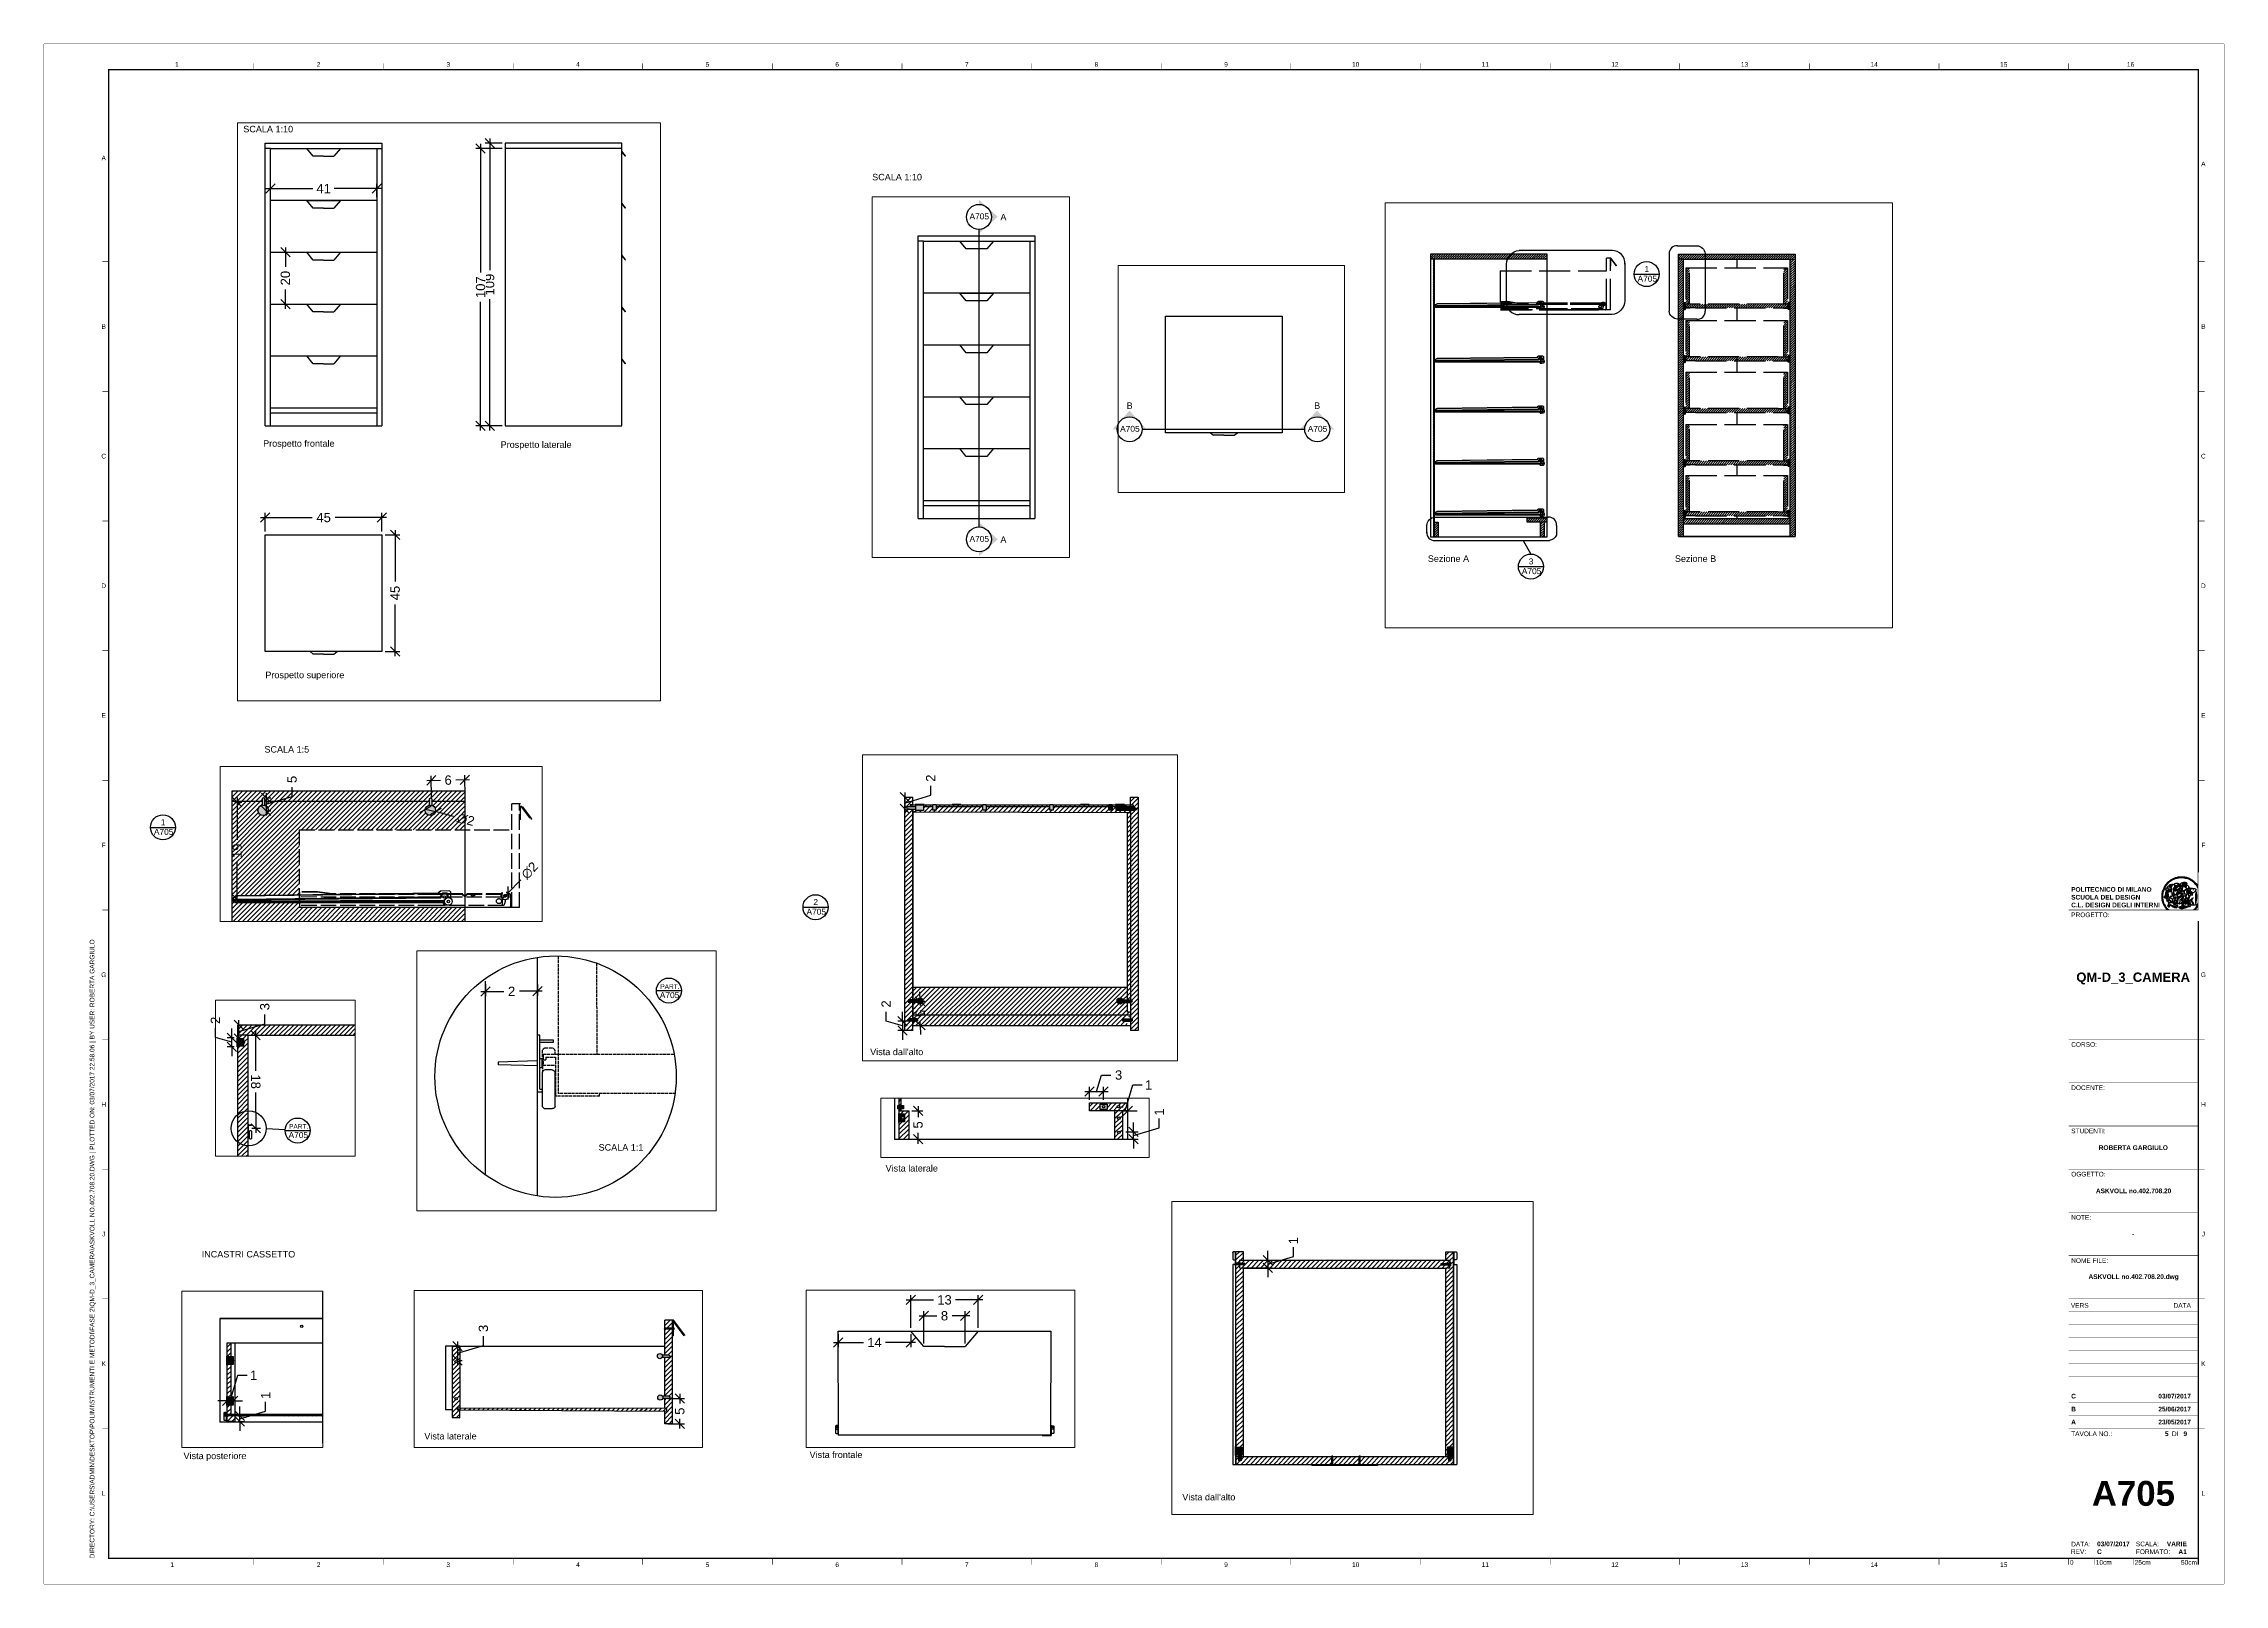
# Paper-space layout 'Layout4-A000' of a CAD drawing. Header units: millimetres. Extents: x 0 to 841, y 0 to 594.
# The model-space entities are those that its viewports show. They can reach past a viewport. Long polylines and large blocks are cut down to what shows.
import ezdxf
from ezdxf.enums import TextEntityAlignment as Align

# ---------------------------------------------------------------- set-up
doc = ezdxf.new("R2010")
doc.units = ezdxf.units.MM
doc.set_wipeout_variables(frame=1)
doc.linetypes.add('ACAD_ISO02W100', pattern=[15, 12, -3])
for name, color, linetype in [('A-ANNO-SYMB', 1, 'Continuous'), ('campitura viti', 31, 'Continuous'), ('Dettagli', 252, 'Continuous'), ('G-ANNO-LOGO', 3, 'Continuous'), ('G-ANNO-TEXT', 3, 'Continuous'), ('G-ANNO-TTLB', 3, 'Continuous'), ('Linee da tratteggiare', 9, 'ACAD_ISO02W100'), ('maniaglia', 2, 'Continuous'), ('QUOTE', 241, 'Continuous'), ('Simbolo zoom', 140, 'Continuous'), ('Tratteggi', 252, 'Continuous')]:
    doc.layers.add(name, color=color, linetype=linetype)
doc.layers.add('Da nascondere', color=11, linetype='Continuous', plot=False)
doc.layers.add('G-ANNO-NPLT', color=210, linetype='Continuous', plot=False)
doc.styles.add('ARIAL', font='arial.ttf')
doc.styles.add('ARIAL-BOLD', font='')
doc.styles.add('E-ARIAL', font='arial.ttf')
doc.styles.get('ARIAL-BOLD').set_extended_font_data('Arial', bold=True)
doc.dimstyles.new('TICK_36', dxfattribs={"dimtxt": 3.6, "dimasz": 3.6, "dimexe": 1.8, "dimexo": 1.2, "dimgap": 1.8, "dimtad": 0, "dimdec": 0, "dimzin": 0, "dimdsep": 46, "dimtxsty": 'ARIAL', "dimblk": 'OBLIQUE', "dimcen": 1.8, "dimdle": 1.8, "dimclrd": 256, "dimclrt": 256, "dimadec": 0, "dimazin": 0, "dimtfac": 1, "dimtdec": 0, "dimtmove": 1, "dimatfit": 3, "dimldrblk": 'OPEN90', "dimfxl": 1, "dimtfill": 1, "dimtolj": 1, "dimtzin": 0, "dimarcsym": 0})

# ---------------------------------------------------------------- blocks, each defined once
blk = doc.blocks.new('A1_GRID_LAYOUT')
at = {"layer": 'G-ANNO-NPLT', "const_width": 0.18}
for points in [[(841, 594), (0, 594)], [(0, 0), (0, 594)], [(841, 0), (841, 594)], [(841, 0), (0, 0)]]:
    blk.add_lwpolyline(points, dxfattribs=at)
at = {"layer": 'G-ANNO-TTLB', "const_width": 0.5, "flags": 128}
blk.add_lwpolyline([(25, 584), (25, 10), (831, 10), (831, 584)], close=True, dxfattribs=at)
at = {"layer": 'G-ANNO-TTLB', "const_width": 0.18, "flags": 128}
for points in [[(81, 586.5), (81, 584)], [(131, 586.5), (131, 584)], [(181, 586.5), (181, 584)], [(231, 586.5), (231, 584)], [(281, 586.5), (281, 584)], [(331, 586.5), (331, 584)], [(381, 586.5), (381, 584)], [(431, 586.5), (431, 584)], [(481, 586.5), (481, 584)], [(531, 586.5), (531, 584)], [(581, 586.5), (581, 584)], [(631, 586.5), (631, 584)], [(681, 586.5), (681, 584)], [(731, 586.5), (731, 584)], [(781, 586.5), (781, 584)], [(0, 578.5), (0, 576)], [(25, 510), (22.5, 510)], [(833.5, 510), (831, 510)], [(25, 460), (22.5, 460)], [(833.5, 460), (831, 460)], [(25, 410), (22.5, 410)], [(833.5, 410), (831, 410)], [(25, 360), (22.5, 360)], [(833.5, 360), (831, 360)], [(25, 310), (22.5, 310)], [(833.5, 310), (831, 310)], [(25, 260), (22.5, 260)], [(833.5, 260), (831, 260)], [(25, 210), (22.5, 210)], [(833.5, 210), (831, 210)], [(25, 160), (22.5, 160)], [(833.5, 160), (831, 160)], [(25, 110), (22.5, 110)], [(833.5, 110), (831, 110)], [(833.5, 110), (831, 110)], [(25, 60), (22.5, 60)], [(833.5, 60), (831, 60)], [(833.5, 60), (831, 60)], [(81, 10), (81, 7.5)], [(131, 10), (131, 7.5)], [(181, 10), (181, 7.5)], [(231, 10), (231, 7.5)], [(281, 10), (281, 7.5)], [(331, 10), (331, 7.5)], [(381, 10), (381, 7.5)], [(431, 10), (431, 7.5)], [(481, 10), (481, 7.5)], [(531, 10), (531, 7.5)], [(581, 10), (581, 7.5)], [(631, 10), (631, 7.5)], [(681, 10), (681, 7.5)], [(731, 10), (731, 7.5)], [(781, 10), (781, 7.5)]]:
    blk.add_lwpolyline(points, dxfattribs=at)
at = {"layer": 'G-ANNO-TTLB', "const_width": 0.18}
blk.add_lwpolyline([(716.5, 10), (776.5, 10)], dxfattribs=at)
at = {"layer": 'G-ANNO-TEXT', "style": 'ARIAL'}
for s, p in [('1', (51.35, 586.07)), ('2', (106, 586.07)), ('3', (156, 586.07)), ('4', (206, 586.07)), ('5', (256, 586.07)), ('6', (306, 586.07)), ('7', (356, 586.07)), ('8', (406, 586.07)), ('9', (456, 586.07)), ('10', (506, 586.07)), ('11', (556, 586.07)), ('12', (606, 586.07)), ('13', (656, 586.07)), ('14', (706, 586.07)), ('15', (756, 586.07)), ('16', (804.89, 586.07)), ('A', (23.09, 549.98)), ('A', (832.98, 547.71)), ('B', (23.09, 485)), ('B', (832.98, 485)), ('C', (23.09, 435)), ('C', (832.98, 435)), ('D', (23.09, 385)), ('D', (832.98, 385)), ('E', (23.09, 335)), ('E', (832.98, 335)), ('F', (23.09, 285)), ('F', (832.98, 285)), ('G', (23.09, 235)), ('G', (832.98, 235)), ('H', (23.09, 185)), ('H', (832.98, 185)), ('J', (23.09, 135)), ('J', (832.98, 135)), ('K', (23.09, 85)), ('K', (832.98, 85)), ('L', (23.09, 35)), ('L', (832.98, 35)), ('2', (106, 7.51)), ('3', (156, 7.51)), ('6', (306, 7.51)), ('8', (406, 7.51)), ('9', (456, 7.51)), ('10', (506, 7.51)), ('12', (606, 7.51)), ('13', (656, 7.51)), ('1', (49.49, 7.51)), ('4', (206, 7.51)), ('5', (256, 7.51)), ('7', (356, 7.51)), ('11', (556, 7.51)), ('14', (706, 7.51)), ('15', (756, 7.51))]:
    blk.add_text(s, height=1.8, dxfattribs=at).set_placement(p, align=Align.MIDDLE_CENTER)
at = {"layer": 'G-ANNO-TEXT', "insert": (17.7, 9.95), "char_height": 1.8, "attachment_point": 1, "rotation": 90, "style": 'ARIAL'}
blk.add_mtext_dynamic_manual_height_columns('DIRECTORY: C:\\\\USERS\\\\ADMIN\\\\DESKTOP\\\\POLIMI\\\\STRUMENTI E METODI\\\\FASE 2\\\\QM-D_3_CAMERA\\\\ASKVOLL NO.402.708.20.DWG | PLOTTED ON: 03/07/2017 22.58.06 | BY USER: ROBERTA GARGIULO', width=412.209, gutter_width=9, heights=[0], dxfattribs=at)
blk = doc.blocks.new('logoPolimi')
for p, q in [((-2.37, 0.12), (-2.16, 0.11)), ((-2.37, 0.01), (-2.16, 0.01)), ((-2.36, 0.23), (-2.15, 0.21)), ((-2.35, 0.34), (-2.14, 0.31)), ((-2.33, 0.45), (-2.12, 0.41)), ((-2.3, 0.55), (-2.1, 0.51)), ((-2.28, 0.66), (-2.07, 0.6)), ((-2.24, 0.77), (-2.04, 0.7)), ((-2.2, 0.87), (-2.01, 0.79)), ((-2.16, 0.97), (-1.97, 0.89)), ((-2.11, 1.07), (-1.93, 0.98)), ((-2.06, 1.17), (-1.88, 1.07)), ((-2.01, 1.26), (-1.83, 1.15)), ((-1.94, 1.36), (-1.77, 1.24)), ((-1.88, 1.45), (-1.71, 1.32)), ((-1.84, 0.03), (-1.82, 0.35)), ((-1.81, 1.53), (-1.65, 1.4)), ((-1.74, 1.61), (-1.58, 1.47)), ((-1.73, 0.59), (-1.73, 0.59)), ((-1.73, 0.59), (-1.73, 0.59)), ((-1.66, 1.69), (-1.51, 1.54)), ((-1.65, 0.57), (-1.65, 0.57)), ((-1.59, 1.12), (-1.59, 1.12)), ((-1.58, 1.77), (-1.44, 1.61)), ((-1.51, 0.55), (-1.51, 0.55)), ((-1.51, 0.55), (-1.51, 0.55)), ((-1.49, 1.84), (-1.36, 1.68)), ((-1.41, 1.91), (-1.28, 1.74)), ((-1.32, 1.97), (-1.2, 1.8)), ((-1.31, 0.79), (-1.21, 0.75)), ((-1.21, 0.75), (-1.31, 0.79)), ((-1.21, 0.75), (-1.31, 0.79)), ((-1.22, 2.03), (-1.11, 1.85)), ((-1.21, 0.75), (-1.21, 0.75)), ((-1.21, 0.75), (-1.21, 0.75)), ((-1.19, 0.76), (-1.19, 0.76)), ((-1.19, 0.76), (-1.19, 0.76)), ((-1.17, 0.99), (-1.18, 0.99)), ((-1.18, 0.99), (-1.17, 0.99)), ((-1.16, 0.57), (-1.16, 0.57)), ((-1.16, 0.57), (-1.16, 0.57)), ((-1.13, 2.09), (-1.03, 1.9)), ((-1.1, 0.01), (-0.99, 0.06)), ((-0.99, 0.06), (-1.1, 0.01)), ((-0.99, 0.06), (-1.1, 0.01)), ((-1.03, 2.14), (-0.94, 1.95)), ((-0.99, 0.06), (-0.99, 0.06)), ((-0.99, 0.06), (-0.99, 0.06)), ((-0.97, 0.79), (-0.98, 0.79)), ((-0.89, 0.84), (-0.97, 0.79)), ((-0.97, 0.79), (-0.89, 0.84)), ((-0.96, 1.41), (-0.96, 1.41)), ((-0.96, 1.41), (-0.96, 1.41)), ((-0.93, 2.18), (-0.84, 1.99)), ((-0.89, 0.84), (-0.82, 0.87)), ((-0.82, 0.87), (-0.89, 0.84)), ((-0.89, 0.84), (-0.82, 0.87)), ((-0.88, 0.83), (-0.89, 0.84)), ((-0.85, 1.39), (-0.85, 1.39)), ((-0.85, 1.39), (-0.85, 1.39)), ((-0.84, 0.14), (-0.84, 0.14)), ((-0.83, 2.22), (-0.75, 2.03)), ((-0.77, 1.08), (-0.78, 1.08)), ((-0.78, 1.08), (-0.77, 1.08)), ((-0.61, 1.12), (-0.77, 1.08)), ((-0.77, 1.08), (-0.61, 1.12)), ((-0.77, 1.08), (-0.61, 1.12)), ((-0.75, 1.3), (-0.76, 1.29)), ((-0.76, 1.29), (-0.75, 1.3)), ((-0.72, 2.26), (-0.66, 2.06)), ((-0.65, 0.99), (-0.7, 0.96)), ((-0.69, 0.18), (-0.68, 0.18)), ((-0.66, 0.93), (-0.66, 0.93)), ((-0.66, 0.93), (-0.64, 0.93)), ((-0.66, 0.93), (-0.66, 0.93)), ((-0.66, 0.93), (-0.66, 0.93)), ((-0.63, 1.01), (-0.63, 1.01)), ((-0.63, 1.01), (-0.62, 1.01)), ((-0.63, 0.66), (-0.63, 0.66)), ((-0.61, 2.29), (-0.56, 2.09)), ((-0.6, 1.12), (-0.61, 1.12)), ((-0.61, 1.12), (-0.6, 1.12)), ((-0.61, 1.12), (-0.6, 1.12)), ((-0.61, 0.86), (-0.57, 0.85)), ((-0.57, 0.85), (-0.61, 0.86)), ((-0.61, 0.86), (-0.57, 0.85)), ((-0.53, 1.08), (-0.6, 1.12)), ((-0.6, 1.12), (-0.6, 1.11)), ((-0.6, 1.12), (-0.53, 1.08)), ((-0.57, 0.8), (-0.59, 0.8)), ((-0.57, 0.85), (-0.53, 0.84)), ((-0.57, 0.85), (-0.57, 0.85)), ((-0.57, 0.85), (-0.57, 0.85)), ((-0.57, 0.85), (-0.53, 0.84)), ((-0.56, 0.29), (-0.49, 0.48)), ((-0.56, 0.14), (-0.56, 0.29)), ((-0.5, 0.11), (-0.56, 0.14)), ((-0.53, 0.84), (-0.51, 0.84)), ((-0.53, 0.84), (-0.51, 0.84)), ((-0.53, 0.84), (-0.53, 0.84)), ((-0.51, 2.32), (-0.46, 2.11)), ((-0.51, 0.11), (-0.51, 0.11)), ((-0.51, 0.11), (-0.51, 0.11)), ((-0.34, 0.33), (-0.5, 0.11)), ((-0.49, 0.48), (-0.41, 0.55)), ((-0.42, 0.8), (-0.47, 0.79)), ((-0.42, 0.8), (-0.47, 0.79)), ((-0.47, 0.79), (-0.45, 0.76)), ((-0.47, 0.79), (-0.45, 0.76)), ((-0.45, 1.14), (-0.42, 1.11)), ((-0.42, 1.26), (-0.36, 1.22)), ((-0.41, 0.55), (-0.34, 0.49)), ((-0.4, 2.34), (-0.36, 2.13)), ((-0.4, 1.37), (-0.38, 1.38)), ((-0.39, 1.37), (-0.4, 1.37)), ((-0.35, 1.33), (-0.4, 1.37)), ((-0.39, 1.24), (-0.4, 1.23)), ((-0.38, 1.14), (-0.38, 1.14)), ((-0.34, 0.49), (-0.09, 0.48)), ((-0.16, 0.32), (-0.34, 0.33)), ((-0.14, 0.32), (-0.31, 0.34)), ((-0.29, 2.35), (-0.26, 2.14)), ((-0.28, 1.3), (-0.29, 1.3)), ((-0.28, 1.3), (-0.28, 1.3)), ((-0.18, 2.36), (-0.16, 2.15)), ((-0.16, 1.24), (-0.16, 1.25)), ((-0.16, 1.25), (-0.16, 1.25)), ((-0.16, 0.49), (-0.14, 0.64)), ((-0.06, 0.27), (-0.16, 0.32)), ((-0.1, 0.88), (-0.09, 0.87)), ((-0.08, 1.37), (-0.08, 1.38)), ((-0.08, 1.23), (-0.05, 1.21)), ((-0.05, 1.21), (-0.08, 1.23)), ((-0.08, 1.23), (-0.05, 1.21)), ((-0.07, 2.37), (-0.06, 2.16)), ((-0.03, 0.26), (-0.06, 0.27)), ((-0.05, 1.21), (-0.04, 1.21)), ((-0.04, 1.21), (-0.05, 1.21)), ((-0.04, 1.21), (-0.04, 1.21)), ((-0.04, 1.21), (-0.04, 1.21)), ((-0.04, 0.48), (-0.03, 0.26)), ((0.03, 1.15), (0.03, 1.15)), ((0.03, 0.66), (0.03, 0.67)), ((0.04, 2.37), (0.04, 2.16)), ((0.07, 0.58), (0.07, 0.57)), ((0.1, 1.18), (0.1, 1.18)), ((0.1, 0.84), (0.1, 0.84)), ((0.13, 1.32), (0.17, 1.19)), ((0.15, 2.36), (0.14, 2.16)), ((0.14, 0.71), (0.34, 0.65)), ((0.31, 0.56), (0.17, 0.63)), ((0.26, 2.36), (0.24, 2.15)), ((0.27, 1.61), (0.27, 1.61)), ((0.27, 1.61), (0.27, 1.61)), ((0.27, 1.61), (0.27, 1.61)), ((0.29, 1.29), (0.29, 1.29)), ((0.29, 1.29), (0.29, 1.29)), ((0.29, 1.29), (0.29, 1.29)), ((0.29, 1.29), (0.29, 1.29)), ((0.33, 0.49), (0.34, 0.49)), ((0.33, 0.03), (0.35, 0.03)), ((0.33, 0.03), (0.35, 0.03)), ((0.37, 2.34), (0.34, 2.13)), ((0.34, 0.65), (0.34, 0.64)), ((0.35, 0.03), (0.57, 0.06)), ((0.35, 0.03), (0.57, 0.06)), ((0.35, 0.03), (0.35, 0.03)), ((0.35, 0.03), (0.35, 0.03)), ((0.38, 1.36), (0.37, 1.35)), ((0.38, 0.34), (0.37, 0.34)), ((0.38, 0.34), (0.38, 0.34)), ((0.43, 0.67), (0.39, 0.64)), ((0.48, 2.32), (0.44, 2.12)), ((0.49, 1.05), (0.51, 1.13)), ((0.51, 1.13), (0.49, 1.05)), ((0.49, 1.05), (0.51, 1.13)), ((0.51, 1.31), (0.5, 1.29)), ((0.51, 1.13), (0.52, 1.23)), ((0.52, 1.23), (0.51, 1.23)), ((0.51, 1.23), (0.52, 1.23)), ((0.52, 1.23), (0.51, 1.13)), ((0.51, 1.13), (0.52, 1.23)), ((0.52, 1.24), (0.6, 1.37)), ((0.52, 1.23), (0.6, 1.36)), ((0.6, 1.36), (0.52, 1.23)), ((0.52, 1.23), (0.52, 1.23)), ((0.52, 1.23), (0.52, 1.24)), ((0.52, 1.23), (0.52, 1.23)), ((0.55, 1.07), (0.53, 1.06)), ((0.53, 1.04), (0.53, 1.06)), ((0.53, 1.05), (0.53, 1.04)), ((0.59, 2.3), (0.54, 2.09)), ((0.54, 0.3), (0.63, 0.32)), ((0.54, -0.08), (0.61, 0.06)), ((0.61, 0.06), (0.54, -0.08)), ((0.54, -0.08), (0.61, 0.06)), ((0.56, 0.19), (0.59, 0.21)), ((0.57, 1.07), (0.57, 1.07)), ((0.57, 1.07), (0.57, 1.07)), ((0.57, 1.07), (0.57, 1.07)), ((0.57, 1.07), (0.57, 1.07)), ((0.57, 1.07), (0.57, 1.07)), ((0.57, 1.07), (0.57, 1.07)), ((0.57, 1.07), (0.57, 1.07)), ((0.58, 0.3), (0.59, 0.29)), ((0.59, 0.78), (0.59, 0.79)), ((0.59, 0.79), (0.59, 0.79)), ((0.59, 0.79), (0.59, 0.79)), ((0.59, 0.79), (0.59, 0.78)), ((0.61, 0.06), (0.6, 0.07)), ((0.6, 0.07), (0.61, 0.06)), ((0.61, 0.06), (0.61, 0.07)), ((0.62, 0.21), (0.65, 0.22)), ((0.69, 2.27), (0.63, 2.07)), ((0.64, 1.37), (0.65, 1.37)), ((0.69, 0.86), (0.68, 0.86)), ((0.68, 0.86), (0.69, 0.86)), ((0.68, 0.76), (0.68, 0.76)), ((0.8, 2.23), (0.73, 2.03)), ((0.76, 0.26), (0.76, 0.26)), ((0.9, 2.19), (0.82, 2)), ((0.82, 0.35), (0.84, 0.36)), ((0.82, 0.35), (0.82, 0.35)), ((0.84, 0.36), (0.84, 0.37)), ((0.85, 0.34), (1.05, 0.35)), ((1, 2.15), (0.91, 1.96)), ((0.93, 1.05), (0.93, 1.05)), ((0.93, 1.05), (0.93, 1.05)), ((0.93, 1.05), (0.93, 1.04)), ((0.93, 1.05), (0.93, 1.05)), ((0.97, 0.66), (0.96, 0.66)), ((1.01, 0.97), (0.98, 0.96)), ((1.1, 2.1), (1, 1.91)), ((1.2, 2.04), (1.09, 1.86)), ((1.17, 0.96), (1.17, 0.95)), ((1.17, 0.95), (1.17, 0.95)), ((1.29, 1.99), (1.18, 1.81)), ((1.38, 1.92), (1.26, 1.75)), ((1.34, 0.37), (1.26, 0.04)), ((1.27, 0.37), (1.27, 0.38)), ((1.28, 0.95), (1.28, 0.95)), ((1.47, 1.86), (1.34, 1.69)), ((1.37, 0.73), (1.46, 0.81)), ((1.41, 0.4), (1.41, 0.41)), ((1.56, 1.79), (1.42, 1.63)), ((1.64, 1.71), (1.49, 1.56)), ((1.49, 0.9), (1.57, 0.92)), ((1.72, 1.63), (1.56, 1.49)), ((1.67, 0.6), (1.57, 0.53)), ((1.79, 1.55), (1.63, 1.41)), ((1.86, 1.47), (1.7, 1.34)), ((1.93, 1.38), (1.76, 1.26)), ((1.99, 1.29), (1.81, 1.17)), ((2.05, 1.19), (1.87, 1.09)), ((2.1, 1.1), (1.92, 1)), ((2.15, 1), (1.96, 0.91)), ((2.19, 0.9), (2, 0.82)), ((2.23, 0.79), (2.04, 0.72)), ((2.27, 0.69), (2.07, 0.63)), ((2.3, 0.58), (2.09, 0.53)), ((2.32, 0.47), (2.12, 0.43)), ((2.34, 0.37), (2.13, 0.33)), ((2.36, 0.26), (2.15, 0.23)), ((2.37, 0.15), (2.16, 0.13)), ((2.37, 0.04), (2.16, 0.03)), ((-2.37, -0.1), (-2.16, -0.09)), ((-2.36, -0.21), (-2.15, -0.19)), ((-2.35, -0.32), (-2.14, -0.29)), ((-2.33, -0.43), (-2.12, -0.39)), ((-2.31, -0.54), (-2.1, -0.49)), ((-2.28, -0.65), (-2.08, -0.59)), ((-2.25, -0.75), (-2.05, -0.69)), ((-2.21, -0.86), (-2.02, -0.78)), ((-2.17, -0.96), (-1.98, -0.87)), ((-2.12, -1.06), (-1.93, -0.96)), ((-2.07, -1.16), (-1.89, -1.05)), ((-2.04, -0.15), (-1.97, -0.2)), ((-2.01, -1.25), (-1.84, -1.14)), ((-1.95, -1.34), (-1.78, -1.22)), ((-1.89, -1.43), (-1.72, -1.31)), ((-1.82, -1.52), (-1.66, -1.38)), ((-1.75, -1.6), (-1.59, -1.46)), ((-1.67, -1.68), (-1.52, -1.53)), ((-1.58, -0.12), (-1.6, -0.18)), ((-1.6, -0.18), (-1.58, -0.28)), ((-1.57, -0.54), (-1.59, -0.54)), ((-1.59, -0.54), (-1.59, -0.54)), ((-1.59, -1.76), (-1.45, -1.6)), ((-1.56, -0.32), (-1.56, -0.31)), ((-1.56, -0.31), (-1.56, -0.31)), ((-1.53, -0.65), (-1.53, -0.65)), ((-1.53, -0.65), (-1.53, -0.65)), ((-1.51, -1.83), (-1.37, -1.67)), ((-1.48, -0.86), (-1.48, -0.85)), ((-1.42, -0.37), (-1.42, -0.37)), ((-1.42, -1.9), (-1.29, -1.73)), ((-1.38, -0.46), (-1.38, -0.46)), ((-1.33, -1.96), (-1.21, -1.79)), ((-1.31, -0.24), (-1.31, -0.23)), ((-1.31, -0.23), (-1.31, -0.24)), ((-1.24, -2.02), (-1.13, -1.84)), ((-1.23, -0.19), (-1.23, -0.19)), ((-1.23, -0.19), (-1.23, -0.19)), ((-1.23, -0.19), (-1.23, -0.19)), ((-1.23, -0.19), (-1.23, -0.19)), ((-1.14, -2.08), (-1.04, -1.89)), ((-1.04, -2.13), (-0.95, -1.94)), ((-1.01, -0.39), (-1.02, -0.39)), ((-1.02, -0.39), (-1.01, -0.39)), ((-1.02, -0.7), (-1.02, -0.7)), ((-1.02, -0.7), (-1.02, -0.7)), ((-1.02, -0.7), (-1.02, -0.7)), ((-0.94, -2.18), (-0.86, -1.98)), ((-0.84, -2.22), (-0.77, -2.02)), ((-0.79, -0.51), (-0.83, -0.58)), ((-0.83, -0.58), (-0.79, -0.51)), ((-0.83, -0.58), (-0.79, -0.51)), ((-0.78, -1.05), (-0.83, -0.94)), ((-0.83, -0.94), (-0.78, -1.05)), ((-0.83, -0.94), (-0.83, -0.94)), ((-0.83, -0.94), (-0.78, -1.05)), ((-0.82, -1.23), (-0.82, -1.23)), ((-0.82, -1.23), (-0.77, -1.23)), ((-0.77, -1.23), (-0.82, -1.23)), ((-0.82, -1.23), (-0.82, -1.23)), ((-0.77, -1.23), (-0.82, -1.23)), ((-0.75, -0.96), (-0.8, -0.89)), ((-0.8, -0.89), (-0.79, -0.92)), ((-0.79, -0.92), (-0.8, -0.89)), ((-0.8, -0.89), (-0.75, -0.96)), ((-0.79, -0.92), (-0.8, -0.89)), ((-0.8, -0.89), (-0.8, -0.89)), ((-0.8, -0.89), (-0.75, -0.96)), ((-0.79, -0.92), (-0.78, -0.95)), ((-0.78, -0.95), (-0.79, -0.92)), ((-0.78, -0.95), (-0.79, -0.92)), ((-0.77, -0.49), (-0.78, -0.48)), ((-0.78, -0.48), (-0.77, -0.49)), ((-0.78, -0.95), (-0.76, -1)), ((-0.76, -1), (-0.78, -0.95)), ((-0.76, -1), (-0.78, -0.95)), ((-0.71, -0.89), (-0.75, -0.87)), ((-0.75, -0.87), (-0.71, -0.89)), ((-0.75, -0.87), (-0.71, -0.89)), ((-0.72, -1.01), (-0.75, -0.96)), ((-0.75, -0.96), (-0.72, -1.01)), ((-0.75, -0.96), (-0.72, -1.01)), ((-0.74, -2.25), (-0.67, -2.05)), ((-0.64, -0.93), (-0.71, -0.89)), ((-0.71, -0.89), (-0.64, -0.93)), ((-0.71, -0.89), (-0.64, -0.93)), ((-0.66, -0.53), (-0.66, -0.53)), ((-0.66, -0.53), (-0.66, -0.53)), ((-0.66, -0.53), (-0.66, -0.53)), ((-0.63, -2.29), (-0.57, -2.08)), ((-0.52, -2.31), (-0.48, -2.11)), ((-0.39, -0.81), (-0.51, -0.69)), ((-0.51, -1.04), (-0.5, -1.04)), ((-0.48, -0.42), (-0.48, -0.42)), ((-0.48, -0.42), (-0.48, -0.42)), ((-0.48, -0.42), (-0.48, -0.42)), ((-0.42, -2.33), (-0.38, -2.13)), ((-0.41, -0.51), (-0.41, -0.51)), ((-0.38, -0.05), (-0.39, -0.12)), ((-0.39, -0.12), (-0.37, -0.1)), ((-0.35, -0.14), (-0.37, -0.08)), ((-0.37, -0.09), (-0.37, -0.09)), ((-0.33, -0.12), (-0.35, -0.14)), ((-0.32, -0.14), (-0.35, -0.14)), ((-0.35, -0.18), (-0.34, -0.22)), ((-0.34, -0.08), (-0.29, -0.16)), ((-0.34, -0.22), (-0.34, -0.22)), ((-0.27, -0.17), (-0.32, -0.14)), ((-0.31, -2.35), (-0.28, -2.14)), ((-0.25, -0.91), (-0.26, -0.9)), ((-0.26, -1.29), (0.1, -1.2)), ((0.1, -1.2), (-0.26, -1.29)), ((0.08, -1.4), (-0.26, -1.29)), ((-0.26, -1.29), (0.08, -1.4)), ((-0.26, -1.38), (-0.26, -1.29)), ((-0.26, -1.29), (-0.26, -1.29)), ((-0.26, -1.29), (-0.26, -1.38)), ((-0.26, -1.29), (0.08, -1.4)), ((-0.26, -1.29), (-0.26, -1.29)), ((0.08, -1.49), (-0.26, -1.38)), ((-0.26, -1.38), (0.09, -1.49)), ((-0.2, -2.36), (-0.18, -2.15)), ((-0.14, -0.15), (-0.16, -0.13)), ((-0.11, -0.04), (-0.12, -0.05)), ((-0.09, -2.37), (-0.08, -2.16)), ((-0.04, -0.41), (-0.01, -0.44)), ((-0.01, -0.44), (-0.04, -0.41)), ((-0.04, -0.41), (-0.01, -0.44)), ((0.03, -2.37), (0.02, -2.16)), ((0.07, -0.84), (0.07, -0.84)), ((0.07, -0.84), (0.07, -0.84)), ((0.1, -1.2), (0.08, -1.32)), ((0.08, -1.32), (0.13, -1.2)), ((0.08, -1.4), (0.72, -1.22)), ((0.72, -1.22), (0.08, -1.4)), ((0.08, -1.4), (0.72, -1.22)), ((0.72, -1.31), (0.08, -1.49)), ((0.08, -1.44), (0.08, -1.4)), ((0.08, -1.4), (0.08, -1.44)), ((0.08, -1.4), (0.08, -1.49)), ((0.08, -1.49), (0.08, -1.44)), ((0.08, -1.44), (0.08, -1.44)), ((0.08, -1.44), (0.08, -1.45)), ((0.08, -1.45), (0.08, -1.46)), ((0.08, -1.46), (0.08, -1.49)), ((0.1, -1.01), (0.09, -0.86)), ((0.1, -1.01), (0.09, -0.86)), ((0.09, -1.49), (0.72, -1.31)), ((0.1, -1.2), (0.12, -1.04)), ((0.12, -1.04), (0.1, -1.2)), ((0.13, -1.2), (0.1, -1.2)), ((0.1, -1.2), (0.13, -1.2)), ((0.13, -1.2), (0.1, -1.2)), ((0.1, -1.2), (0.1, -1.2)), ((0.11, -0.44), (0.11, -0.44)), ((0.11, -0.44), (0.11, -0.44)), ((0.12, -0.21), (0.12, -0.21)), ((0.12, -0.21), (0.12, -0.21)), ((0.12, -0.21), (0.12, -0.21)), ((0.12, -0.21), (0.12, -0.21)), ((0.12, -0.21), (0.12, -0.21)), ((0.12, -0.21), (0.12, -0.21)), ((0.12, -0.21), (0.12, -0.21)), ((0.12, -0.21), (0.12, -0.21)), ((0.12, -0.21), (0.12, -0.21)), ((0.12, -0.21), (0.12, -0.21)), ((0.12, -0.21), (0.12, -0.21)), ((0.12, -0.21), (0.12, -0.21)), ((0.12, -0.21), (0.12, -0.21)), ((0.12, -0.56), (0.14, -0.53)), ((0.14, -0.53), (0.12, -0.56)), ((0.12, -0.56), (0.14, -0.53)), ((0.12, -1.04), (0.12, -1.04)), ((0.12, -1.04), (0.12, -1.04)), ((0.12, -1.04), (0.12, -1.04)), ((0.14, -2.37), (0.12, -2.16)), ((0.21, -0.99), (0.13, -1.2)), ((0.13, -1.2), (0.21, -0.99)), ((0.36, -1.14), (0.13, -1.2)), ((0.13, -1.2), (0.26, -1.17)), ((0.14, -0.53), (0.16, -0.49)), ((0.16, -0.49), (0.14, -0.53)), ((0.14, -0.53), (0.16, -0.49)), ((0.16, -0.49), (0.16, -0.49)), ((0.16, -0.49), (0.16, -0.49)), ((0.28, -1.19), (0.21, -0.99)), ((0.21, -0.99), (0.31, -1.27)), ((0.25, -2.36), (0.22, -2.15)), ((0.24, -0.17), (0.24, -0.16)), ((0.24, -0.16), (0.24, -0.17)), ((0.25, -0.84), (0.25, -0.88)), ((0.25, -0.88), (0.25, -0.84)), ((0.25, -0.88), (0.25, -0.84)), ((0.25, -0.88), (0.29, -1.17)), ((0.26, -0.88), (0.25, -0.88)), ((0.31, -1.27), (0.25, -0.88)), ((0.26, -1.17), (0.28, -1.16)), ((0.28, -1.16), (0.36, -1.14)), ((0.29, -1.17), (0.28, -1.19)), ((0.35, -2.34), (0.32, -2.14)), ((0.36, -1.14), (0.72, -1.22)), ((0.72, -1.22), (0.36, -1.14)), ((0.46, -2.32), (0.42, -2.12)), ((0.49, -0.31), (0.49, -0.31)), ((0.49, -0.31), (0.49, -0.31)), ((0.5, -0.27), (0.5, -0.27)), ((0.51, -0.27), (0.51, -0.27)), ((0.57, -2.3), (0.52, -2.1)), ((0.68, -2.27), (0.62, -2.07)), ((0.78, -2.24), (0.71, -2.04)), ((0.72, -0.81), (0.75, -0.89)), ((0.72, -1.22), (0.72, -1.31)), ((0.72, -1.31), (0.72, -1.22)), ((0.74, -0.23), (0.74, -0.23)), ((0.74, -0.23), (0.75, -0.24)), ((0.75, -0.23), (0.75, -0.23)), ((0.89, -2.2), (0.81, -2)), ((0.86, -0.25), (0.82, -0.34)), ((0.87, -0.22), (0.86, -0.23)), ((0.87, -0.22), (0.86, -0.25)), ((0.99, -2.15), (0.9, -1.96)), ((0.96, -0.58), (0.96, -0.57)), ((1.09, -2.11), (0.99, -1.92)), ((1.05, -1.05), (1.04, -1.05)), ((1.19, -2.05), (1.08, -1.87)), ((1.28, -2), (1.17, -1.82)), ((1.37, -1.93), (1.25, -1.76)), ((1.31, -0.27), (1.3, -0.26)), ((1.3, -0.26), (1.3, -0.26)), ((1.3, -0.26), (1.3, -0.26)), ((1.3, -0.26), (1.31, -0.27)), ((1.3, -0.26), (1.3, -0.26)), ((1.46, -1.87), (1.33, -1.7)), ((1.54, -1.8), (1.41, -1.64)), ((1.63, -1.72), (1.48, -1.57)), ((1.71, -1.65), (1.55, -1.5)), ((1.78, -1.57), (1.62, -1.43)), ((1.85, -1.48), (1.69, -1.35)), ((1.92, -1.39), (1.75, -1.27)), ((1.98, -1.3), (1.81, -1.19)), ((2.04, -1.21), (1.86, -1.1)), ((2.09, -1.11), (1.91, -1.01)), ((2.14, -1.01), (1.95, -0.92)), ((2.19, -0.91), (1.99, -0.83)), ((2.23, -0.81), (2.03, -0.74)), ((2.26, -0.7), (2.06, -0.64)), ((2.29, -0.6), (2.09, -0.55)), ((2.32, -0.49), (2.11, -0.45)), ((2.34, -0.38), (2.13, -0.35)), ((2.35, -0.27), (2.15, -0.25)), ((2.37, -0.08), (2.16, -0.07)), ((2.36, -0.16), (2.16, -0.15))]:
    blk.add_line(p, q)
for points in [[(-1.9, 0.12), (-1.94, 0.02), (-2.05, -0.09), (-2.05, -0.09)], [(-1.86, 0.38), (-1.86, 0.38), (-1.87, 0.19), (-1.9, 0.12)], [(-1.76, 0.6), (-1.76, 0.6), (-1.84, 0.57), (-1.86, 0.38)], [(-1.86, -0.04), (-1.84, 0.02), (-1.84, 0.03), (-1.84, 0.03)], [(-1.82, 0.78), (-1.83, 0.8), (-1.85, 0.86), (-1.83, 0.88)], [(-1.82, 0.78), (-1.83, 0.8), (-1.85, 0.86), (-1.83, 0.88)], [(-1.83, 0.88), (-1.81, 0.9), (-1.76, 0.96), (-1.76, 0.96)], [(-1.83, 0.88), (-1.81, 0.9), (-1.76, 0.96), (-1.76, 0.96)], [(-1.76, 0.6), (-1.83, 0.7), (-1.78, 0.74), (-1.78, 0.74)], [(-1.78, 0.74), (-1.79, 0.74), (-1.83, 0.7), (-1.76, 0.6)], [(-1.78, 0.74), (-1.8, 0.76), (-1.81, 0.78), (-1.82, 0.78)], [(-1.78, 0.74), (-1.8, 0.76), (-1.81, 0.78), (-1.82, 0.78)], [(-1.82, 0.35), (-1.81, 0.5), (-1.73, 0.59), (-1.73, 0.59)], [(-1.82, -0.19), (-1.73, -0.07), (-1.75, 0.14), (-1.75, 0.3)], [(-1.75, 0.33), (-1.75, 0.17), (-1.73, -0.05), (-1.8, -0.17)], [(-1.78, 0.74), (-1.75, 0.72), (-1.72, 0.69), (-1.68, 0.7)], [(-1.68, 0.7), (-1.72, 0.69), (-1.75, 0.72), (-1.78, 0.74)], [(-1.68, 0.7), (-1.72, 0.69), (-1.75, 0.72), (-1.78, 0.74)], [(-1.78, 0.74), (-1.78, 0.74), (-1.78, 0.74), (-1.78, 0.74)], [(-1.76, 0.96), (-1.68, 1.1), (-1.59, 1.12), (-1.59, 1.12)], [(-1.76, 0.96), (-1.68, 1.1), (-1.6, 1.12), (-1.6, 1.12)], [(-1.73, 0.59), (-1.74, 0.59), (-1.75, 0.6), (-1.76, 0.6)], [(-1.73, 0.59), (-1.74, 0.59), (-1.75, 0.6), (-1.76, 0.6)], [(-1.75, 0.3), (-1.76, 0.47), (-1.65, 0.57), (-1.65, 0.57)], [(-1.65, 0.57), (-1.65, 0.57), (-1.76, 0.5), (-1.75, 0.33)], [(-1.65, 0.57), (-1.68, 0.58), (-1.7, 0.58), (-1.73, 0.59)], [(-1.65, 0.57), (-1.68, 0.58), (-1.7, 0.58), (-1.73, 0.59)], [(-1.5, 0.71), (-1.53, 0.74), (-1.61, 0.71), (-1.68, 0.7)], [(-1.68, 0.7), (-1.61, 0.71), (-1.53, 0.73), (-1.5, 0.71)], [(-1.5, 0.71), (-1.53, 0.73), (-1.61, 0.71), (-1.68, 0.7)], [(-1.51, 0.55), (-1.56, 0.56), (-1.61, 0.56), (-1.65, 0.57)], [(-1.65, 0.57), (-1.61, 0.56), (-1.56, 0.56), (-1.51, 0.55)], [(-1.51, 0.55), (-1.56, 0.56), (-1.61, 0.56), (-1.65, 0.57)], [(-1.59, 1.12), (-1.6, 1.06), (-1.61, 0.99), (-1.61, 0.97)], [(-1.61, 0.97), (-1.61, 0.99), (-1.6, 1.06), (-1.59, 1.12)], [(-1.61, 0.97), (-1.61, 0.99), (-1.6, 1.06), (-1.59, 1.12)], [(-1.61, 0.97), (-1.61, 0.95), (-1.56, 0.88), (-1.54, 0.87)], [(-1.54, 0.87), (-1.56, 0.88), (-1.61, 0.95), (-1.61, 0.97)], [(-1.54, 0.87), (-1.56, 0.88), (-1.61, 0.96), (-1.61, 0.97)], [(-1.59, 1.12), (-1.59, 1.13), (-1.59, 1.15), (-1.58, 1.16)], [(-1.59, 1.12), (-1.59, 1.13), (-1.59, 1.15), (-1.58, 1.16)], [(-1.58, 1.16), (-1.57, 1.21), (-1.52, 1.23), (-1.49, 1.25)], [(-1.58, 1.16), (-1.57, 1.21), (-1.52, 1.23), (-1.49, 1.25)], [(-1.58, 0.36), (-1.58, 0.48), (-1.51, 0.55), (-1.51, 0.55)], [(-1.51, 0.55), (-1.51, 0.55), (-1.58, 0.48), (-1.58, 0.36)], [(-1.51, 0.55), (-1.51, 0.55), (-1.58, 0.48), (-1.58, 0.36)], [(-1.55, 0.04), (-1.55, 0.08), (-1.58, 0.25), (-1.58, 0.36)], [(-1.58, 0.36), (-1.58, 0.25), (-1.55, 0.08), (-1.55, 0.04)], [(-1.58, 0.36), (-1.58, 0.25), (-1.55, 0.08), (-1.55, 0.04)], [(-1.58, -0.12), (-1.57, -0.06), (-1.55, 0.02), (-1.55, 0.04)], [(-1.55, 0.04), (-1.55, 0.02), (-1.57, -0.06), (-1.58, -0.12)], [(-1.55, 0.04), (-1.55, 0.02), (-1.56, -0.04), (-1.57, -0.1)], [(-1.54, 0.87), (-1.52, 0.85), (-1.47, 0.83), (-1.44, 0.83)], [(-1.44, 0.83), (-1.47, 0.83), (-1.52, 0.85), (-1.54, 0.87)], [(-1.45, 0.83), (-1.47, 0.83), (-1.52, 0.85), (-1.54, 0.87)], [(-1.51, 0.55), (-1.33, 0.54), (-1.16, 0.57), (-1.16, 0.57)], [(-1.16, 0.57), (-1.16, 0.57), (-1.33, 0.54), (-1.51, 0.55)], [(-1.16, 0.57), (-1.16, 0.57), (-1.33, 0.54), (-1.51, 0.55)], [(-1.5, 0.71), (-1.46, 0.68), (-1.4, 0.62), (-1.33, 0.66)], [(-1.33, 0.66), (-1.4, 0.62), (-1.46, 0.68), (-1.5, 0.71)], [(-1.33, 0.66), (-1.4, 0.62), (-1.46, 0.68), (-1.5, 0.71)], [(-1.49, 1.25), (-1.46, 1.26), (-1.42, 1.33), (-1.39, 1.36)], [(-1.49, 1.25), (-1.46, 1.27), (-1.43, 1.34), (-1.39, 1.36)], [(-1.31, 0.79), (-1.33, 0.79), (-1.42, 0.83), (-1.45, 0.83)], [(-1.44, 0.83), (-1.42, 0.83), (-1.33, 0.79), (-1.31, 0.79)], [(-1.31, 0.79), (-1.33, 0.79), (-1.42, 0.83), (-1.44, 0.83)], [(-1.35, 1.1), (-1.4, 1.17), (-1.36, 1.23), (-1.29, 1.31)], [(-1.29, 1.31), (-1.36, 1.23), (-1.4, 1.17), (-1.35, 1.1)], [(-1.35, 1.1), (-1.4, 1.17), (-1.36, 1.23), (-1.29, 1.31)], [(-1.39, 1.36), (-1.35, 1.38), (-1.26, 1.4), (-1.19, 1.41)], [(-1.39, 1.36), (-1.35, 1.38), (-1.26, 1.4), (-1.19, 1.41)], [(-1.18, 0.99), (-1.24, 0.97), (-1.3, 1.03), (-1.35, 1.1)], [(-1.35, 1.1), (-1.3, 1.03), (-1.24, 0.97), (-1.18, 0.99)], [(-1.18, 1), (-1.24, 0.97), (-1.3, 1.03), (-1.35, 1.1)], [(-1.33, 0.66), (-1.28, 0.7), (-1.23, 0.73), (-1.21, 0.75)], [(-1.21, 0.75), (-1.23, 0.73), (-1.28, 0.7), (-1.33, 0.66)], [(-1.21, 0.75), (-1.23, 0.73), (-1.28, 0.7), (-1.33, 0.66)], [(-1.29, 1.31), (-1.22, 1.39), (-1.01, 1.41), (-0.96, 1.41)], [(-0.96, 1.41), (-1.01, 1.41), (-1.22, 1.39), (-1.29, 1.31)], [(-1.29, 1.31), (-1.22, 1.39), (-1.01, 1.41), (-0.96, 1.41)], [(-1.24, -0.02), (-1.21, -0.01), (-1.1, 0.01), (-1.1, 0.01)], [(-1.1, 0.01), (-1.1, 0.01), (-1.21, -0.01), (-1.24, -0.02)], [(-1.1, 0.01), (-1.1, 0.01), (-1.21, -0.01), (-1.24, -0.02)], [(-1.21, 0.75), (-1.2, 0.75), (-1.19, 0.76), (-1.19, 0.76)], [(-1.19, 0.76), (-1.19, 0.76), (-1.2, 0.75), (-1.21, 0.75)], [(-1.19, 0.76), (-1.19, 0.76), (-1.2, 0.76), (-1.21, 0.75)], [(-1.19, 1.41), (-1.11, 1.43), (-0.97, 1.41), (-0.97, 1.41)], [(-1.19, 1.41), (-1.12, 1.43), (-0.98, 1.41), (-0.98, 1.41)], [(-1.19, 0.76), (-1.19, 0.77), (-1.18, 0.78), (-1.18, 0.79)], [(-1.18, 0.79), (-1.18, 0.78), (-1.19, 0.77), (-1.19, 0.76)], [(-1.19, 0.76), (-1.19, 0.77), (-1.19, 0.78), (-1.18, 0.79)], [(-1.18, 0.68), (-1.18, 0.68), (-1.19, 0.71), (-1.19, 0.76)], [(-1.19, 0.76), (-1.19, 0.71), (-1.18, 0.68), (-1.18, 0.68)], [(-1.18, 0.68), (-1.18, 0.68), (-1.19, 0.71), (-1.19, 0.76)], [(-1.18, 0.97), (-1.18, 0.97), (-1.18, 0.98), (-1.17, 0.99)], [(-1.17, 0.99), (-1.18, 0.98), (-1.18, 0.97), (-1.18, 0.97)], [(-1.18, 0.97), (-1.18, 0.97), (-1.18, 0.98), (-1.17, 0.99)], [(-1.18, 0.79), (-1.17, 0.86), (-1.18, 0.95), (-1.18, 0.97)], [(-1.18, 0.97), (-1.18, 0.95), (-1.17, 0.86), (-1.18, 0.79)], [(-1.18, 0.79), (-1.17, 0.86), (-1.18, 0.95), (-1.18, 0.97)], [(-1.16, 0.57), (-1.17, 0.6), (-1.18, 0.64), (-1.18, 0.68)], [(-1.18, 0.68), (-1.18, 0.64), (-1.17, 0.6), (-1.16, 0.57)], [(-1.16, 0.57), (-1.17, 0.6), (-1.18, 0.64), (-1.18, 0.68)], [(-1.17, 0.99), (-1.17, 1.03), (-1.16, 1.09), (-1.14, 1.13)], [(-1.09, 0.42), (-1.1, 0.44), (-1.14, 0.48), (-1.16, 0.57)], [(-1.16, 0.57), (-1.14, 0.48), (-1.1, 0.44), (-1.09, 0.42)], [(-1.09, 0.42), (-1.1, 0.44), (-1.14, 0.48), (-1.16, 0.57)], [(-1.14, 1.13), (-1.12, 1.18), (-1.05, 1.31), (-1.05, 1.31)], [(-1.12, 0.46), (-1.12, 0.46), (-1.13, 0.38), (-1.11, 0.26)], [(-1.11, 0.26), (-1.08, 0.14), (-1.05, 0.03), (-1.05, 0.03)], [(-1.02, 0.32), (-1.02, 0.32), (-1.08, 0.4), (-1.09, 0.42)], [(-1.09, 0.42), (-1.08, 0.4), (-1.02, 0.32), (-1.02, 0.32)], [(-1.02, 0.32), (-1.02, 0.32), (-1.08, 0.4), (-1.09, 0.42)], [(-0.98, 0.2), (-0.98, 0.21), (-1.02, 0.32), (-1.02, 0.32)], [(-1.02, 0.32), (-1.02, 0.32), (-0.98, 0.21), (-0.98, 0.2)], [(-0.98, 0.2), (-0.98, 0.21), (-1.02, 0.32), (-1.02, 0.32)], [(-1.01, 0.12), (-1, 0.16), (-0.98, 0.19), (-0.98, 0.2)], [(-0.98, 0.2), (-0.98, 0.19), (-1, 0.16), (-1.01, 0.12)], [(-1.01, 0.12), (-1, 0.16), (-0.98, 0.19), (-0.98, 0.2)], [(-0.99, 0.06), (-1, 0.07), (-1.01, 0.1), (-1.01, 0.12)], [(-1.01, 0.12), (-1.01, 0.1), (-1, 0.07), (-0.99, 0.06)], [(-0.99, 0.06), (-1, 0.07), (-1.01, 0.1), (-1.01, 0.12)], [(-0.99, 0.06), (-0.99, 0.06), (-0.99, 0.06), (-0.98, 0.05)], [(-0.98, 0.05), (-0.99, 0.06), (-0.99, 0.06), (-0.99, 0.06)], [(-0.99, 0.05), (-0.99, 0.06), (-0.99, 0.06), (-0.99, 0.06)], [(-0.95, 0.02), (-0.96, 0.03), (-0.97, 0.04), (-0.99, 0.05)], [(-0.98, 1.41), (-0.98, 1.41), (-0.97, 1.41), (-0.96, 1.41)], [(-0.98, 0.81), (-0.94, 0.85), (-0.92, 0.93), (-0.91, 0.97)], [(-0.91, 0.97), (-0.92, 0.93), (-0.94, 0.85), (-0.98, 0.81)], [(-0.91, 0.97), (-0.92, 0.93), (-0.94, 0.85), (-0.98, 0.81)], [(-0.98, 0.79), (-0.98, 0.81), (-0.98, 0.81), (-0.98, 0.81)], [(-0.98, 0.81), (-0.98, 0.81), (-0.98, 0.81), (-0.98, 0.79)], [(-0.98, 0.81), (-0.98, 0.81), (-0.98, 0.81), (-0.98, 0.79)], [(-0.98, 0.79), (-0.98, 0.79), (-0.98, 0.78), (-0.97, 0.77)], [(-0.98, 0.79), (-0.98, 0.79), (-0.98, 0.78), (-0.97, 0.77)], [(-0.98, 0.05), (-0.97, 0.04), (-0.96, 0.03), (-0.95, 0.02)], [(-0.95, 0.02), (-0.96, 0.03), (-0.97, 0.04), (-0.98, 0.05)], [(-0.97, 1.41), (-0.97, 1.41), (-0.97, 1.41), (-0.96, 1.41)], [(-0.97, 0.77), (-0.96, 0.74), (-0.91, 0.64), (-0.91, 0.57)], [(-0.97, 0.77), (-0.96, 0.74), (-0.91, 0.64), (-0.91, 0.57)], [(-0.96, 1.41), (-0.94, 1.41), (-0.9, 1.41), (-0.85, 1.39)], [(-0.96, 1.41), (-0.94, 1.41), (-0.9, 1.41), (-0.85, 1.39)], [(-0.95, 0.02), (-0.94, 0.01), (-0.92, 0.01), (-0.9, 0.01)], [(-0.9, 0.01), (-0.92, 0.01), (-0.94, 0.01), (-0.95, 0.02)], [(-0.91, 0.01), (-0.92, 0.01), (-0.94, 0.01), (-0.95, 0.02)], [(-0.91, 0.97), (-0.89, 1), (-0.87, 1.01), (-0.84, 1.02)], [(-0.84, 1.02), (-0.87, 1.01), (-0.89, 1), (-0.91, 0.97)], [(-0.84, 1.02), (-0.87, 1.01), (-0.89, 1.01), (-0.91, 0.97)], [(-0.91, 0.57), (-0.91, 0.5), (-0.9, 0.43), (-0.88, 0.37)], [(-0.91, 0.57), (-0.91, 0.5), (-0.9, 0.43), (-0.88, 0.37)], [(-0.87, 0.03), (-0.87, 0.03), (-0.89, 0.01), (-0.91, 0.01)], [(-0.9, 0.01), (-0.89, 0.01), (-0.87, 0.03), (-0.87, 0.03)], [(-0.87, 0.03), (-0.87, 0.03), (-0.89, 0.01), (-0.9, 0.01)], [(-0.88, 0.84), (-0.88, 0.84), (-0.89, 0.79), (-0.88, 0.77)], [(-0.88, 0.77), (-0.89, 0.79), (-0.88, 0.83), (-0.88, 0.83)], [(-0.74, 0.66), (-0.85, 0.67), (-0.88, 0.77), (-0.88, 0.77)], [(-0.88, 0.77), (-0.88, 0.77), (-0.85, 0.67), (-0.74, 0.66)], [(-0.88, 0.37), (-0.86, 0.32), (-0.83, 0.25), (-0.82, 0.25)], [(-0.88, 0.37), (-0.86, 0.32), (-0.83, 0.25), (-0.82, 0.25)], [(-0.87, 0.03), (-0.86, 0.03), (-0.86, 0.05), (-0.86, 0.06)], [(-0.86, 0.06), (-0.86, 0.05), (-0.86, 0.03), (-0.87, 0.03)], [(-0.86, 0.06), (-0.86, 0.05), (-0.86, 0.03), (-0.87, 0.03)], [(-0.85, 1.39), (-0.86, 1.42), (-0.8, 1.45), (-0.8, 1.46)], [(-0.85, 1.39), (-0.86, 1.42), (-0.83, 1.44), (-0.82, 1.45)], [(-0.86, 0.06), (-0.86, 0.07), (-0.86, 0.1), (-0.85, 0.11)], [(-0.85, 0.11), (-0.86, 0.1), (-0.86, 0.07), (-0.86, 0.06)], [(-0.85, 0.11), (-0.86, 0.1), (-0.86, 0.07), (-0.86, 0.06)], [(-0.81, 1.36), (-0.83, 1.37), (-0.84, 1.38), (-0.85, 1.39)], [(-0.85, 1.39), (-0.84, 1.38), (-0.83, 1.37), (-0.81, 1.36)], [(-0.85, 1.39), (-0.84, 1.38), (-0.83, 1.37), (-0.81, 1.36)], [(-0.85, 0.11), (-0.85, 0.12), (-0.84, 0.14), (-0.84, 0.14)], [(-0.84, 0.14), (-0.84, 0.14), (-0.85, 0.12), (-0.85, 0.11)], [(-0.84, 0.14), (-0.84, 0.14), (-0.85, 0.12), (-0.85, 0.11)], [(-0.84, 1.02), (-0.83, 1.03), (-0.81, 1.05), (-0.78, 1.08)], [(-0.78, 1.08), (-0.81, 1.05), (-0.83, 1.03), (-0.84, 1.02)], [(-0.78, 1.08), (-0.81, 1.05), (-0.83, 1.03), (-0.84, 1.02)], [(-0.84, 0.14), (-0.83, 0.15), (-0.81, 0.16), (-0.81, 0.16)], [(-0.81, 0.16), (-0.81, 0.16), (-0.83, 0.15), (-0.84, 0.14)], [(-0.81, 0.16), (-0.81, 0.16), (-0.84, 0.15), (-0.84, 0.14)], [(-0.84, 0.15), (-0.84, 0.15), (-0.84, 0.15), (-0.84, 0.14)], [(-0.84, 0.14), (-0.84, 0.14), (-0.84, 0.14), (-0.84, 0.14)], [(-0.84, 0.14), (-0.84, 0.14), (-0.84, 0.14), (-0.84, 0.14)], [(-0.84, 0.14), (-0.84, 0.14), (-0.84, 0.14), (-0.84, 0.14)], [(-0.82, 1.45), (-0.82, 1.45), (-0.8, 1.45), (-0.8, 1.45)], [(-0.82, 0.87), (-0.82, 0.87), (-0.72, 0.91), (-0.66, 0.93)], [(-0.66, 0.93), (-0.72, 0.91), (-0.82, 0.87), (-0.82, 0.87)], [(-0.82, 0.87), (-0.82, 0.87), (-0.72, 0.91), (-0.66, 0.93)], [(-0.82, 0.25), (-0.8, 0.25), (-0.77, 0.24), (-0.77, 0.23)], [(-0.82, 0.25), (-0.8, 0.25), (-0.78, 0.24), (-0.77, 0.23)], [(-0.76, 1.29), (-0.77, 1.32), (-0.79, 1.34), (-0.81, 1.36)], [(-0.81, 1.36), (-0.79, 1.34), (-0.77, 1.32), (-0.76, 1.29)], [(-0.81, 1.36), (-0.79, 1.34), (-0.77, 1.32), (-0.76, 1.3)], [(-0.81, 0.16), (-0.8, 0.17), (-0.8, 0.17), (-0.79, 0.18)], [(-0.79, 0.18), (-0.8, 0.17), (-0.8, 0.17), (-0.81, 0.16)], [(-0.79, 0.18), (-0.8, 0.17), (-0.8, 0.17), (-0.81, 0.16)], [(-0.8, 1.46), (-0.8, 1.49), (-0.69, 1.51), (-0.69, 1.51)], [(-0.8, 1.46), (-0.8, 1.49), (-0.75, 1.49), (-0.75, 1.49)], [(-0.8, 1.45), (-0.8, 1.45), (-0.8, 1.46), (-0.8, 1.46)], [(-0.79, 0.18), (-0.78, 0.18), (-0.77, 0.16), (-0.77, 0.16)], [(-0.77, 0.16), (-0.77, 0.16), (-0.78, 0.18), (-0.79, 0.18)], [(-0.77, 0.16), (-0.77, 0.16), (-0.78, 0.18), (-0.79, 0.18)], [(-0.78, 1.08), (-0.77, 1.1), (-0.76, 1.13), (-0.75, 1.16)], [(-0.75, 1.16), (-0.76, 1.13), (-0.77, 1.1), (-0.78, 1.08)], [(-0.75, 1.16), (-0.76, 1.13), (-0.77, 1.1), (-0.78, 1.08)], [(-0.77, 0.23), (-0.76, 0.22), (-0.72, 0.2), (-0.71, 0.2)], [(-0.77, 0.23), (-0.76, 0.22), (-0.72, 0.2), (-0.71, 0.2)], [(-0.77, 0.16), (-0.77, 0.16), (-0.74, 0.16), (-0.7, 0.17)], [(-0.7, 0.17), (-0.74, 0.16), (-0.77, 0.16), (-0.77, 0.16)], [(-0.7, 0.17), (-0.74, 0.16), (-0.77, 0.16), (-0.77, 0.16)], [(-0.76, 1.3), (-0.74, 1.25), (-0.73, 1.2), (-0.75, 1.16)], [(-0.75, 1.16), (-0.73, 1.2), (-0.74, 1.25), (-0.76, 1.29)], [(-0.76, 1.29), (-0.74, 1.25), (-0.73, 1.2), (-0.75, 1.16)], [(-0.75, 1.49), (-0.75, 1.52), (-0.69, 1.51), (-0.69, 1.51)], [(-0.7, 1.26), (-0.7, 1.28), (-0.73, 1.28), (-0.75, 1.3)], [(-0.75, 1.3), (-0.73, 1.28), (-0.7, 1.28), (-0.7, 1.26)], [(-0.71, 1.24), (-0.72, 1.25), (-0.73, 1.27), (-0.75, 1.28)], [(-0.63, 0.66), (-0.63, 0.66), (-0.73, 0.66), (-0.74, 0.66)], [(-0.74, 0.66), (-0.73, 0.66), (-0.63, 0.66), (-0.63, 0.66)], [(-0.65, 1.23), (-0.67, 1.24), (-0.71, 1.23), (-0.71, 1.24)], [(-0.71, 0.2), (-0.7, 0.2), (-0.69, 0.19), (-0.69, 0.18)], [(-0.71, 0.2), (-0.7, 0.2), (-0.69, 0.19), (-0.69, 0.18)], [(-0.65, 1.23), (-0.67, 1.24), (-0.7, 1.25), (-0.7, 1.26)], [(-0.7, 1.26), (-0.7, 1.25), (-0.67, 1.24), (-0.65, 1.23)], [(-0.7, 0.17), (-0.69, 0.17), (-0.68, 0.18), (-0.69, 0.18)], [(-0.69, 0.18), (-0.68, 0.18), (-0.69, 0.17), (-0.7, 0.17)], [(-0.69, 0.18), (-0.68, 0.18), (-0.69, 0.17), (-0.7, 0.17)], [(-0.69, 1.51), (-0.69, 1.59), (-0.51, 1.55), (-0.51, 1.55)], [(-0.69, 1.51), (-0.66, 1.55), (-0.66, 1.55), (-0.66, 1.55)], [(-0.66, 0.67), (-0.69, 0.69), (-0.68, 0.72), (-0.68, 0.76)], [(-0.68, 0.76), (-0.68, 0.72), (-0.69, 0.69), (-0.66, 0.67)], [(-0.66, 0.68), (-0.69, 0.69), (-0.68, 0.72), (-0.68, 0.76)], [(-0.68, 0.76), (-0.68, 0.79), (-0.67, 0.82), (-0.66, 0.83)], [(-0.66, 0.83), (-0.67, 0.82), (-0.68, 0.79), (-0.68, 0.76)], [(-0.68, 0.76), (-0.68, 0.79), (-0.67, 0.82), (-0.66, 0.83)], [(-0.68, 0.18), (-0.68, 0.18), (-0.56, 0.15), (-0.51, 0.11)], [(-0.68, 0.18), (-0.68, 0.18), (-0.56, 0.15), (-0.51, 0.11)], [(-0.66, 1.55), (-0.63, 1.57), (-0.51, 1.55), (-0.51, 1.55)], [(-0.62, 0.95), (-0.63, 0.95), (-0.64, 0.94), (-0.66, 0.93)], [(-0.66, 0.93), (-0.64, 0.94), (-0.63, 0.95), (-0.62, 0.95)], [(-0.66, 0.83), (-0.65, 0.85), (-0.61, 0.86), (-0.61, 0.86)], [(-0.61, 0.86), (-0.61, 0.86), (-0.65, 0.84), (-0.66, 0.83)], [(-0.66, 0.83), (-0.65, 0.84), (-0.61, 0.86), (-0.61, 0.86)], [(-0.63, 0.66), (-0.64, 0.67), (-0.65, 0.67), (-0.66, 0.68)], [(-0.63, 0.66), (-0.64, 0.67), (-0.65, 0.67), (-0.66, 0.67)], [(-0.66, 0.67), (-0.65, 0.67), (-0.64, 0.67), (-0.63, 0.66)], [(-0.59, 1.24), (-0.6, 1.23), (-0.63, 1.22), (-0.65, 1.23)], [(-0.65, 1.23), (-0.63, 1.22), (-0.6, 1.23), (-0.59, 1.24)], [(-0.56, 1.24), (-0.56, 1.24), (-0.63, 1.22), (-0.65, 1.23)], [(-0.63, 1.01), (-0.63, 1.01), (-0.64, 1), (-0.65, 0.99)], [(-0.64, 0.93), (-0.64, 0.93), (-0.58, 0.88), (-0.57, 0.85)], [(-0.64, 0.93), (-0.64, 0.93), (-0.58, 0.88), (-0.57, 0.85)], [(-0.6, 1.11), (-0.6, 1.11), (-0.59, 1.05), (-0.63, 1.01)], [(-0.6, 1.11), (-0.6, 1.11), (-0.59, 1.05), (-0.63, 1.01)], [(-0.5, 0.65), (-0.55, 0.61), (-0.6, 0.64), (-0.63, 0.66)], [(-0.5, 0.65), (-0.55, 0.61), (-0.6, 0.64), (-0.63, 0.66)], [(-0.62, 1.01), (-0.62, 1.01), (-0.62, 0.97), (-0.62, 0.95)], [(-0.62, 0.95), (-0.62, 0.97), (-0.62, 1.01), (-0.62, 1.01)], [(-0.56, 1.24), (-0.56, 1.24), (-0.57, 1.25), (-0.59, 1.24)], [(-0.59, 1.24), (-0.57, 1.25), (-0.56, 1.24), (-0.56, 1.24)], [(-0.41, 0.55), (-0.41, 0.55), (-0.59, 0.44), (-0.56, 0.15)], [(-0.52, 0.81), (-0.53, 0.8), (-0.56, 0.79), (-0.57, 0.8)], [(-0.57, 0.01), (-0.57, 0.01), (-0.38, -0.06), (-0.35, -0.15)], [(-0.49, 1.27), (-0.5, 1.26), (-0.53, 1.24), (-0.56, 1.24)], [(-0.52, 1.26), (-0.53, 1.26), (-0.54, 1.22), (-0.56, 1.24)], [(-0.56, 1.24), (-0.54, 1.22), (-0.53, 1.26), (-0.52, 1.26)], [(-0.47, 1.06), (-0.49, 1.06), (-0.53, 1.08), (-0.53, 1.08)], [(-0.53, 1.08), (-0.53, 1.08), (-0.49, 1.06), (-0.47, 1.06)], [(-0.53, 0.84), (-0.53, 0.84), (-0.52, 0.81), (-0.52, 0.81)], [(-0.49, 1.27), (-0.5, 1.26), (-0.51, 1.26), (-0.52, 1.26)], [(-0.52, 1.26), (-0.51, 1.26), (-0.5, 1.26), (-0.49, 1.27)], [(-0.51, 0.12), (-0.51, 0.12), (-0.52, 0.19), (-0.49, 0.21)], [(-0.51, 0.19), (-0.51, 0.18), (-0.52, 0.15), (-0.51, 0.14)], [(-0.51, 1.55), (-0.43, 1.57), (-0.43, 1.53), (-0.43, 1.53)], [(-0.51, 1.55), (-0.43, 1.57), (-0.35, 1.51), (-0.35, 1.51)], [(-0.51, 0.84), (-0.51, 0.84), (-0.46, 0.83), (-0.45, 0.83)], [(-0.51, 0.84), (-0.51, 0.84), (-0.46, 0.83), (-0.45, 0.83)], [(-0.42, 0.27), (-0.43, 0.27), (-0.5, 0.2), (-0.51, 0.19)], [(-0.51, 0.14), (-0.51, 0.13), (-0.47, 0.05), (-0.47, 0.04)], [(-0.51, 0.11), (-0.51, 0.11), (-0.51, 0.11), (-0.51, 0.11)], [(-0.51, 0.11), (-0.51, 0.11), (-0.47, 0.1), (-0.46, 0.04)], [(-0.51, 0.11), (-0.51, 0.11), (-0.51, 0.11), (-0.51, 0.11)], [(-0.51, 0.11), (-0.5, 0.11), (-0.5, 0.1), (-0.49, 0.1)], [(-0.47, 0.71), (-0.46, 0.66), (-0.5, 0.65), (-0.5, 0.65)], [(-0.47, 0.71), (-0.46, 0.66), (-0.5, 0.65), (-0.5, 0.65)], [(-0.44, 1.3), (-0.45, 1.3), (-0.47, 1.28), (-0.49, 1.27)], [(-0.49, 1.27), (-0.47, 1.28), (-0.45, 1.3), (-0.44, 1.3)], [(-0.44, 1.3), (-0.45, 1.3), (-0.47, 1.28), (-0.49, 1.27)], [(-0.49, 0.21), (-0.48, 0.21), (-0.47, 0.22), (-0.47, 0.23)], [(-0.49, 0.21), (-0.49, 0.21), (-0.49, 0.21), (-0.49, 0.21)], [(-0.37, -0.09), (-0.37, -0.07), (-0.49, 0.1), (-0.49, 0.1)], [(-0.46, 1.08), (-0.46, 1.07), (-0.46, 1.06), (-0.47, 1.06)], [(-0.47, 1.06), (-0.46, 1.06), (-0.46, 1.07), (-0.46, 1.08)], [(-0.45, 0.76), (-0.44, 0.74), (-0.47, 0.71), (-0.47, 0.71)], [(-0.45, 0.76), (-0.44, 0.74), (-0.47, 0.71), (-0.47, 0.71)], [(-0.47, 0.23), (-0.46, 0.24), (-0.44, 0.27), (-0.42, 0.27)], [(-0.47, 0.04), (-0.47, 0.03), (-0.44, 0.02), (-0.44, 0.01)], [(-0.44, 1.1), (-0.45, 1.1), (-0.46, 1.08), (-0.46, 1.08)], [(-0.46, 1.08), (-0.46, 1.09), (-0.45, 1.1), (-0.44, 1.1)], [(-0.46, 0.04), (-0.46, 0.03), (-0.45, 0.03), (-0.44, 0.02)], [(-0.45, 0.83), (-0.44, 0.83), (-0.39, 0.82), (-0.39, 0.82)], [(-0.45, 0.83), (-0.44, 0.83), (-0.39, 0.82), (-0.39, 0.82)], [(-0.36, 0.68), (-0.36, 0.66), (-0.45, 0.58), (-0.41, 0.55)], [(-0.41, 0.55), (-0.45, 0.58), (-0.4, 0.62), (-0.39, 0.62)], [(-0.41, 1.32), (-0.42, 1.3), (-0.43, 1.3), (-0.44, 1.3)], [(-0.44, 1.3), (-0.43, 1.3), (-0.42, 1.3), (-0.41, 1.32)], [(-0.41, 1.32), (-0.42, 1.3), (-0.43, 1.3), (-0.44, 1.3)], [(-0.42, 1.11), (-0.42, 1.11), (-0.44, 1.1), (-0.44, 1.1)], [(-0.44, 1.1), (-0.44, 1.1), (-0.42, 1.11), (-0.42, 1.11)], [(-0.44, 0.02), (-0.43, 0.01), (-0.44, 0.01), (-0.43, 0)], [(-0.44, 0.01), (-0.43, 0), (-0.43, -0.02), (-0.38, -0.05)], [(-0.43, 1.53), (-0.37, 1.53), (-0.35, 1.5), (-0.35, 1.5)], [(-0.4, 1.12), (-0.4, 1.11), (-0.42, 1.11), (-0.42, 1.11)], [(-0.42, 1.11), (-0.42, 1.11), (-0.4, 1.11), (-0.4, 1.12)], [(-0.39, 0.82), (-0.39, 0.81), (-0.42, 0.8), (-0.42, 0.8)], [(-0.39, 0.82), (-0.39, 0.81), (-0.42, 0.8), (-0.42, 0.8)], [(-0.35, 0.32), (-0.36, 0.31), (-0.41, 0.28), (-0.42, 0.27)], [(-0.42, 0.27), (-0.41, 0.27), (-0.39, 0.28), (-0.38, 0.3)], [(-0.4, 1.37), (-0.4, 1.37), (-0.39, 1.33), (-0.41, 1.32)], [(-0.41, 1.32), (-0.39, 1.33), (-0.4, 1.37), (-0.4, 1.37)], [(-0.4, 1.37), (-0.4, 1.37), (-0.39, 1.33), (-0.41, 1.32)], [(-0.34, 0.49), (-0.35, 0.51), (-0.36, 0.52), (-0.41, 0.55)], [(-0.41, 0.55), (-0.36, 0.52), (-0.35, 0.51), (-0.34, 0.49)], [(-0.38, 1.14), (-0.38, 1.14), (-0.39, 1.12), (-0.4, 1.12)], [(-0.4, 1.12), (-0.39, 1.12), (-0.38, 1.14), (-0.38, 1.14)], [(-0.37, 1.36), (-0.38, 1.36), (-0.38, 1.35), (-0.39, 1.37)], [(-0.39, 0.63), (-0.39, 0.64), (-0.38, 0.65), (-0.36, 0.67)], [(-0.39, 0.62), (-0.38, 0.63), (-0.39, 0.63), (-0.39, 0.63)], [(-0.38, 1.38), (-0.38, 1.38), (-0.38, 1.36), (-0.36, 1.36)], [(-0.38, 1.14), (-0.38, 1.14), (-0.35, 1.11), (-0.35, 1.15)], [(-0.35, 1.14), (-0.35, 1.11), (-0.38, 1.14), (-0.38, 1.14)], [(-0.38, 0.3), (-0.37, 0.31), (-0.34, 0.35), (-0.3, 0.34)], [(-0.35, 1.34), (-0.37, 1.35), (-0.37, 1.36), (-0.37, 1.36)], [(-0.36, 1.36), (-0.36, 1.36), (-0.37, 1.35), (-0.35, 1.34)], [(-0.36, 0.67), (-0.34, 0.68), (-0.35, 0.68), (-0.35, 0.73)], [(-0.35, 0.73), (-0.36, 0.68), (-0.35, 0.69), (-0.36, 0.68)], [(-0.35, 1.5), (-0.33, 1.52), (-0.31, 1.5), (-0.31, 1.5)], [(-0.35, 1.51), (-0.28, 1.52), (-0.25, 1.44), (-0.25, 1.44)], [(-0.28, 1.3), (-0.31, 1.32), (-0.34, 1.34), (-0.35, 1.34)], [(-0.35, 1.34), (-0.34, 1.34), (-0.31, 1.32), (-0.28, 1.3)], [(-0.28, 1.31), (-0.31, 1.32), (-0.31, 1.31), (-0.35, 1.33)], [(-0.3, 1.28), (-0.3, 1.26), (-0.34, 1.18), (-0.35, 1.14)], [(-0.35, 1.15), (-0.34, 1.18), (-0.3, 1.26), (-0.3, 1.28)], [(-0.3, 0.9), (-0.3, 0.9), (-0.34, 0.77), (-0.35, 0.73)], [(-0.35, 0.73), (-0.34, 0.78), (-0.32, 0.79), (-0.32, 0.79)], [(-0.31, 0.34), (-0.31, 0.34), (-0.34, 0.33), (-0.35, 0.32)], [(-0.25, 0.48), (-0.27, 0.49), (-0.33, 0.47), (-0.34, 0.49)], [(-0.34, 0.49), (-0.33, 0.47), (-0.21, 0.46), (-0.18, 0.47)], [(-0.32, 0.79), (-0.33, 0.84), (-0.31, 0.88), (-0.31, 0.88)], [(-0.31, 1.5), (-0.26, 1.48), (-0.25, 1.44), (-0.25, 1.44)], [(-0.31, 0.88), (-0.31, 0.91), (-0.26, 0.94), (-0.26, 0.94)], [(-0.29, 1.3), (-0.29, 1.3), (-0.29, 1.29), (-0.3, 1.28)], [(-0.3, 1.28), (-0.29, 1.29), (-0.29, 1.3), (-0.29, 1.3)], [(-0.3, 1.19), (-0.3, 1.2), (-0.26, 1.22), (-0.26, 1.22)], [(-0.3, 1.19), (-0.3, 1.2), (-0.26, 1.22), (-0.26, 1.22)], [(-0.25, 1.17), (-0.28, 1.17), (-0.29, 1.18), (-0.3, 1.19)], [(-0.25, 1.17), (-0.28, 1.17), (-0.29, 1.19), (-0.3, 1.19)], [(-0.26, 0.94), (-0.26, 0.94), (-0.29, 0.92), (-0.3, 0.9)], [(-0.3, 0.34), (-0.25, 0.33), (-0.15, 0.33), (-0.14, 0.32)], [(-0.25, 1.3), (-0.26, 1.3), (-0.27, 1.3), (-0.28, 1.31)], [(-0.25, 1.3), (-0.26, 1.3), (-0.27, 1.3), (-0.28, 1.3)], [(-0.26, 1.22), (-0.26, 1.22), (-0.22, 1.24), (-0.18, 1.24)], [(-0.26, 1.22), (-0.26, 1.22), (-0.22, 1.24), (-0.18, 1.24)], [(-0.26, 0.94), (-0.23, 1), (-0.18, 0.98), (-0.18, 0.98)], [(-0.18, 0.98), (-0.18, 0.98), (-0.23, 1), (-0.26, 0.94)], [(-0.25, 1.44), (-0.19, 1.42), (-0.22, 1.38), (-0.22, 1.38)], [(-0.25, 1.44), (-0.19, 1.42), (-0.21, 1.33), (-0.22, 1.33)], [(-0.22, 1.33), (-0.22, 1.32), (-0.22, 1.3), (-0.25, 1.3)], [(-0.22, 1.32), (-0.22, 1.32), (-0.22, 1.3), (-0.25, 1.3)], [(-0.22, 1.18), (-0.23, 1.17), (-0.23, 1.17), (-0.25, 1.17)], [(-0.22, 1.18), (-0.23, 1.17), (-0.23, 1.17), (-0.25, 1.17)], [(-0.18, 0.47), (-0.18, 0.47), (-0.23, 0.46), (-0.25, 0.48)], [(-0.22, 1.38), (-0.18, 1.35), (-0.21, 1.33), (-0.22, 1.32)], [(-0.21, 1.18), (-0.21, 1.19), (-0.22, 1.18), (-0.22, 1.18)], [(-0.21, 1.18), (-0.21, 1.18), (-0.22, 1.18), (-0.22, 1.18)], [(-0.22, 0.88), (-0.21, 0.91), (-0.19, 0.95), (-0.17, 0.96)], [(-0.17, 0.96), (-0.19, 0.95), (-0.21, 0.91), (-0.22, 0.88)], [(-0.22, 0.88), (-0.21, 0.91), (-0.19, 0.96), (-0.17, 0.96)], [(-0.19, 0.81), (-0.21, 0.83), (-0.22, 0.85), (-0.22, 0.88)], [(-0.22, 0.88), (-0.22, 0.85), (-0.21, 0.83), (-0.19, 0.81)], [(-0.19, 0.82), (-0.21, 0.83), (-0.22, 0.85), (-0.22, 0.88)], [(-0.13, 1.11), (-0.13, 1.11), (-0.2, 1.17), (-0.21, 1.18)], [(-0.13, 1.11), (-0.13, 1.11), (-0.2, 1.17), (-0.21, 1.18)], [(-0.16, 0), (-0.16, -0.01), (-0.17, -0.02), (-0.21, -0.04)], [(-0.17, 0.75), (-0.17, 0.77), (-0.18, 0.8), (-0.19, 0.82)], [(-0.17, 0.75), (-0.17, 0.77), (-0.18, 0.8), (-0.19, 0.81)], [(-0.19, 0.81), (-0.18, 0.8), (-0.17, 0.77), (-0.17, 0.75)], [(-0.19, -0.02), (-0.18, -0.02), (-0.16, -0.01), (-0.16, 0)], [(-0.18, 1.24), (-0.17, 1.24), (-0.17, 1.24), (-0.16, 1.25)], [(-0.18, 1.24), (-0.17, 1.24), (-0.17, 1.24), (-0.16, 1.24)], [(-0.18, 0.98), (-0.15, 0.99), (-0.13, 1), (-0.13, 1)], [(-0.13, 0.99), (-0.13, 0.99), (-0.15, 0.99), (-0.18, 0.98)], [(-0.18, 0.47), (-0.15, 0.48), (-0.14, 0.57), (-0.14, 0.57)], [(-0.15, 0.51), (-0.15, 0.49), (-0.18, 0.47), (-0.18, 0.47)], [(-0.17, 0.96), (-0.16, 0.96), (-0.13, 0.99), (-0.06, 0.97)], [(-0.06, 0.97), (-0.13, 0.99), (-0.16, 0.96), (-0.17, 0.96)], [(-0.17, 0.96), (-0.16, 0.97), (-0.13, 0.99), (-0.06, 0.97)], [(-0.15, 0.67), (-0.17, 0.7), (-0.17, 0.74), (-0.17, 0.75)], [(-0.17, 0.75), (-0.17, 0.74), (-0.17, 0.7), (-0.15, 0.67)], [(-0.15, 0.67), (-0.17, 0.7), (-0.17, 0.74), (-0.17, 0.75)], [(-0.17, -0.01), (-0.15, 0), (-0.08, 0.04), (-0.06, 0.05)], [(-0.16, 1.25), (-0.16, 1.25), (-0.16, 1.31), (-0.14, 1.33)], [(-0.16, 1.25), (-0.16, 1.25), (-0.16, 1.32), (-0.14, 1.33)], [(-0.16, 1.24), (-0.13, 1.25), (-0.11, 1.25), (-0.08, 1.23)], [(-0.08, 1.23), (-0.11, 1.25), (-0.13, 1.25), (-0.16, 1.24)], [(-0.16, 1.25), (-0.13, 1.25), (-0.11, 1.25), (-0.08, 1.23)], [(0.03, 0.66), (-0.09, 0.66), (-0.16, 0.69), (-0.16, 0.69)], [(-0.16, 0.49), (-0.16, 0.49), (0.03, 0.44), (0.07, 0.57)], [(0, 0.49), (-0.07, 0.47), (-0.16, 0.49), (-0.16, 0.49)], [(-0.16, 0), (-0.16, 0.01), (-0.14, 0.01), (-0.13, 0.01)], [(-0.13, 0.01), (-0.14, 0.01), (-0.16, 0.01), (-0.16, 0)], [(-0.14, 0.64), (-0.15, 0.65), (-0.15, 0.66), (-0.15, 0.67)], [(-0.15, 0.67), (-0.15, 0.66), (-0.15, 0.65), (-0.14, 0.64)], [(-0.14, 0.64), (-0.15, 0.65), (-0.15, 0.66), (-0.15, 0.67)], [(-0.14, 0.57), (-0.15, 0.56), (-0.15, 0.52), (-0.15, 0.51)], [(-0.14, 1.33), (-0.13, 1.34), (-0.1, 1.36), (-0.08, 1.37)], [(-0.14, 1.33), (-0.13, 1.34), (-0.1, 1.36), (-0.08, 1.37)], [(-0.14, 0.64), (-0.14, 0.61), (-0.13, 0.58), (-0.14, 0.57)], [(-0.14, 0.57), (-0.14, 0.59), (-0.14, 0.61), (-0.14, 0.64)], [(-0.06, 0.27), (-0.11, 0.27), (-0.14, 0.32), (-0.14, 0.32)], [(-0.14, 0.32), (-0.13, 0.31), (-0.07, 0.26), (-0.06, 0.26)], [(-0.04, 1.1), (-0.09, 1.08), (-0.13, 1.11), (-0.13, 1.11)], [(-0.04, 1.11), (-0.09, 1.08), (-0.13, 1.11), (-0.13, 1.11)], [(-0.06, 1.01), (-0.07, 1.01), (-0.13, 0.99), (-0.13, 0.99)], [(-0.13, 1), (-0.13, 1), (-0.11, 1), (-0.1, 1)], [(-0.13, 0.86), (-0.13, 0.86), (-0.1, 0.91), (-0.08, 0.89)], [(-0.13, 0.01), (-0.11, 0.02), (-0.07, 0.04), (-0.06, 0.05)], [(-0.06, 0.05), (-0.07, 0.04), (-0.11, 0.02), (-0.13, 0.01)], [(-0.08, 1.38), (-0.08, 1.38), (-0.12, 1.44), (-0.06, 1.51)], [(-0.08, 1.38), (-0.08, 1.38), (-0.12, 1.44), (-0.06, 1.51)], [(-0.1, 1), (-0.09, 1), (-0.06, 1.01), (-0.05, 1)], [(-0.09, 0.48), (-0.09, 0.48), (0, 0.47), (0.01, 0.49)], [(-0.05, 1.36), (-0.06, 1.37), (-0.07, 1.37), (-0.08, 1.37)], [(-0.08, 1.37), (-0.07, 1.37), (-0.06, 1.37), (-0.05, 1.36)], [(-0.08, 1.37), (-0.07, 1.37), (-0.06, 1.37), (-0.05, 1.36)], [(-0.06, 1.51), (0, 1.58), (0.02, 1.59), (0.04, 1.59)], [(-0.06, 1.51), (0, 1.58), (0.02, 1.59), (0.04, 1.59)], [(-0.05, 1.23), (-0.05, 1.23), (-0.06, 1.24), (-0.05, 1.25)], [(-0.05, 1.25), (-0.06, 1.24), (-0.05, 1.23), (-0.05, 1.23)], [(-0.05, 1.23), (-0.05, 1.23), (-0.06, 1.24), (-0.05, 1.25)], [(-0.01, 0.98), (-0.02, 1), (-0.06, 1.01), (-0.06, 1.01)], [(-0.06, 0.97), (-0.06, 0.97), (-0.03, 0.95), (-0.03, 0.95)], [(-0.03, 0.95), (-0.03, 0.95), (-0.06, 0.97), (-0.06, 0.97)], [(-0.06, 0.97), (-0.06, 0.97), (-0.03, 0.95), (-0.03, 0.95)], [(0.02, 0.2), (0.02, 0.21), (0, 0.26), (-0.06, 0.27)], [(-0.06, 0.26), (-0.05, 0.26), (-0.04, 0.26), (-0.03, 0.26)], [(-0.06, 0.05), (-0.04, 0.06), (0, 0.03), (0.01, 0.03)], [(-0.06, 0.05), (-0.05, 0.06), (-0.04, 0.06), (-0.03, 0.06)], [(-0.03, 0.06), (-0.04, 0.06), (-0.05, 0.06), (-0.06, 0.05)], [(0.1, 1.25), (0.08, 1.31), (-0.02, 1.35), (-0.05, 1.36)], [(-0.05, 1.36), (-0.02, 1.35), (0.08, 1.31), (0.1, 1.25)], [(-0.05, 1.36), (-0.02, 1.35), (0.08, 1.31), (0.1, 1.25)], [(-0.05, 1.25), (-0.04, 1.26), (-0.03, 1.25), (-0.03, 1.25)], [(-0.03, 1.25), (-0.03, 1.25), (-0.04, 1.26), (-0.05, 1.25)], [(-0.05, 1.25), (-0.04, 1.26), (-0.03, 1.25), (-0.03, 1.25)], [(-0.04, 1.21), (-0.05, 1.22), (-0.05, 1.23), (-0.05, 1.23)], [(-0.05, 1.23), (-0.05, 1.23), (-0.05, 1.22), (-0.04, 1.21)], [(-0.04, 1.21), (-0.05, 1.22), (-0.05, 1.23), (-0.05, 1.23)], [(-0.05, 1), (-0.05, 1), (-0.03, 1), (-0.02, 0.98)], [(-0.05, -0.03), (-0.05, -0.03), (-0.02, -0.01), (-0.01, 0.03)], [(-0.01, 0.03), (-0.02, -0.01), (-0.05, -0.03), (-0.05, -0.03)], [(-0.05, -0.03), (-0.05, -0.03), (-0.02, -0.01), (-0.01, 0.03)], [(-0.03, 1.18), (-0.03, 1.18), (-0.04, 1.2), (-0.04, 1.21)], [(0.03, 1.15), (0.02, 1.12), (-0.01, 1.12), (-0.04, 1.1)], [(0.03, 1.15), (0.02, 1.12), (-0.01, 1.13), (-0.04, 1.11)], [(-0.01, 0.9), (-0.04, 0.91), (-0.01, 0.93), (-0.01, 0.93)], [(-0.03, 1.25), (-0.02, 1.25), (-0.01, 1.24), (0, 1.23)], [(0, 1.23), (-0.01, 1.24), (-0.02, 1.25), (-0.03, 1.25)], [(-0.03, 1.25), (-0.02, 1.25), (-0.01, 1.24), (0, 1.23)], [(-0.03, 0.95), (-0.02, 0.94), (0, 0.93), (0.01, 0.92)], [(0.01, 0.92), (0, 0.93), (-0.02, 0.94), (-0.03, 0.95)], [(-0.03, 0.95), (-0.02, 0.94), (0, 0.93), (0.01, 0.92)], [(0.01, 0.23), (0.01, 0.25), (-0.02, 0.26), (-0.03, 0.26)], [(-0.03, 0.26), (-0.02, 0.26), (0.01, 0.25), (0.01, 0.23)], [(-0.03, 0.06), (-0.02, 0.05), (-0.01, 0.03), (-0.01, 0.03)], [(-0.01, 0.03), (-0.01, 0.03), (-0.02, 0.05), (-0.03, 0.06)], [(-0.02, 0.98), (-0.02, 0.98), (0.01, 0.98), (0.02, 0.97)], [(0.03, 0.95), (0.02, 0.97), (-0.01, 0.98), (-0.01, 0.98)], [(0.07, 0.85), (0.07, 0.85), (0.02, 0.89), (-0.01, 0.9)], [(-0.01, 0.03), (0, 0.03), (0.05, 0.04), (0.05, 0.04)], [(0.05, 0.04), (0.05, 0.04), (0, 0.03), (-0.01, 0.03)], [(0, 1.23), (0.01, 1.21), (0.01, 1.22), (0.02, 1.17)], [(0.02, 1.17), (0.01, 1.22), (0.01, 1.21), (0, 1.23)], [(0, 1.23), (0.01, 1.22), (0.01, 1.23), (0.02, 1.17)], [(0.06, 0.57), (0.04, 0.54), (0.03, 0.5), (0, 0.49)], [(0.01, 0.92), (0.03, 0.91), (0.03, 0.9), (0.03, 0.89)], [(0.03, 0.89), (0.03, 0.9), (0.03, 0.91), (0.01, 0.92)], [(0.01, 0.92), (0.03, 0.91), (0.03, 0.89), (0.03, 0.89)], [(0.01, 0.76), (0.01, 0.76), (0.04, 0.77), (0.06, 0.78)], [(0.01, 0.49), (0.03, 0.53), (0.07, 0.58), (0.07, 0.58)], [(0.02, 0.17), (0.04, 0.21), (0.01, 0.23), (0.01, 0.23)], [(0.01, 0.23), (0.01, 0.23), (0.04, 0.21), (0.02, 0.17)], [(0.01, 0.03), (0.02, 0.03), (0.12, 0.05), (0.08, 0.11)], [(0.02, 1.17), (0.03, 1.16), (0.03, 1.15), (0.03, 1.15)], [(0.03, 1.15), (0.03, 1.15), (0.03, 1.16), (0.02, 1.17)], [(0.02, 1.17), (0.03, 1.16), (0.03, 1.16), (0.03, 1.15)], [(0.02, 0.97), (0.02, 0.95), (0.05, 0.96), (0.05, 0.92)], [(0.08, 0.11), (0.04, 0.16), (0.02, 0.19), (0.02, 0.2)], [(0.07, 0.12), (0.07, 0.14), (0.02, 0.17), (0.02, 0.17)], [(0.02, 0.17), (0.02, 0.17), (0.07, 0.14), (0.07, 0.12)], [(0.21, 0.03), (0.21, 0.03), (0.02, -0.05), (0.1, -0.22)], [(0.08, 1.16), (0.07, 1.15), (0.03, 1.15), (0.03, 1.15)], [(0.08, 1.16), (0.07, 1.16), (0.03, 1.15), (0.03, 1.15)], [(0.06, 0.9), (0.07, 0.94), (0.03, 0.93), (0.03, 0.95)], [(0.03, 0.89), (0.03, 0.89), (0.05, 0.87), (0.05, 0.86)], [(0.05, 0.86), (0.05, 0.87), (0.03, 0.89), (0.03, 0.89)], [(0.03, 0.81), (0.06, 0.83), (0.07, 0.85), (0.07, 0.85)], [(0.03, 0.67), (0.04, 0.67), (0.06, 0.68), (0.08, 0.7)], [(0.08, 0.69), (0.07, 0.68), (0.04, 0.67), (0.03, 0.66)], [(0.04, 0.59), (0.04, 0.6), (0.03, 0.6), (0.03, 0.66)], [(0.03, 0.66), (0.03, 0.6), (0.06, 0.59), (0.06, 0.58)], [(0.04, 1.59), (0.07, 1.59), (0.11, 1.6), (0.11, 1.6)], [(0.04, 1.59), (0.07, 1.59), (0.11, 1.6), (0.11, 1.6)], [(0.06, 0.58), (0.05, 0.58), (0.05, 0.59), (0.04, 0.59)], [(0.05, 0.92), (0.05, 0.92), (0.07, 0.89), (0.07, 0.88)], [(0.05, 0.86), (0.05, 0.86), (0.07, 0.81), (0.07, 0.81)], [(0.06, 0.85), (0.05, 0.86), (0.05, 0.86), (0.05, 0.86)], [(0.05, 0.04), (0.09, 0.05), (0.08, 0.1), (0.07, 0.12)], [(0.07, 0.12), (0.08, 0.1), (0.09, 0.05), (0.05, 0.04)], [(0.08, 0.87), (0.08, 0.89), (0.06, 0.9), (0.06, 0.9)], [(0.07, 0.81), (0.07, 0.81), (0.06, 0.84), (0.06, 0.85)], [(0.08, 0.7), (0.06, 0.68), (0.08, 0.58), (0.06, 0.57)], [(0.08, 0.57), (0.08, 0.57), (0.07, 0.57), (0.06, 0.58)], [(0.06, 0.58), (0.07, 0.57), (0.07, 0.56), (0.07, 0.56)], [(0.07, 0.88), (0.07, 0.86), (0.1, 0.87), (0.1, 0.84)], [(0.07, 0.84), (0.07, 0.83), (0.08, 0.76), (0.08, 0.76)], [(0.07, 0.81), (0.07, 0.8), (0.08, 0.76), (0.08, 0.76)], [(0.08, 0.76), (0.08, 0.76), (0.07, 0.8), (0.07, 0.81)], [(0.07, 0.57), (0.08, 0.57), (0.08, 0.56), (0.08, 0.56)], [(0.07, 0.56), (0.07, 0.56), (0.09, 0.56), (0.11, 0.56)], [(0.1, 1.18), (0.1, 1.17), (0.09, 1.17), (0.08, 1.16)], [(0.1, 1.18), (0.1, 1.17), (0.09, 1.17), (0.08, 1.16)], [(0.11, 0.84), (0.1, 0.87), (0.08, 0.87), (0.08, 0.87)], [(0.08, 0.76), (0.08, 0.75), (0.09, 0.71), (0.08, 0.7)], [(0.08, 0.7), (0.09, 0.71), (0.08, 0.75), (0.08, 0.76)], [(0.08, 0.76), (0.08, 0.75), (0.1, 0.7), (0.08, 0.69)], [(0.11, 0.56), (0.1, 0.56), (0.08, 0.57), (0.08, 0.57)], [(0.08, 0.56), (0.08, 0.56), (0.1, 0.56), (0.11, 0.56)], [(0.1, 1.18), (0.11, 1.2), (0.12, 1.22), (0.1, 1.25)], [(0.1, 1.25), (0.12, 1.22), (0.11, 1.2), (0.1, 1.18)], [(0.1, 1.25), (0.12, 1.22), (0.11, 1.2), (0.1, 1.18)], [(0.16, 1.21), (0.15, 1.24), (0.11, 1.18), (0.1, 1.18)], [(0.16, 1.21), (0.15, 1.23), (0.11, 1.18), (0.1, 1.18)], [(0.1, 1.18), (0.1, 1.18), (0.1, 1.18), (0.1, 1.18)], [(0.1, 0.84), (0.1, 0.84), (0.15, 0.92), (0.16, 0.93)], [(0.11, 0.83), (0.1, 0.83), (0.1, 0.84), (0.1, 0.84)], [(0.1, 0.84), (0.1, 0.84), (0.1, 0.83), (0.11, 0.83)], [(0.11, 1.6), (0.11, 1.6), (0.19, 1.66), (0.27, 1.61)], [(0.11, 1.6), (0.11, 1.6), (0.19, 1.65), (0.27, 1.61)], [(0.11, 0.83), (0.11, 0.83), (0.16, 0.92), (0.16, 0.93)], [(0.12, 0.81), (0.12, 0.81), (0.11, 0.84), (0.11, 0.84)], [(0.12, 0.79), (0.11, 0.8), (0.11, 0.83), (0.11, 0.83)], [(0.11, 0.83), (0.11, 0.83), (0.11, 0.8), (0.12, 0.79)], [(0.11, 0.56), (0.11, 0.56), (0.12, 0.57), (0.14, 0.59)], [(0.14, 0.59), (0.12, 0.57), (0.11, 0.56), (0.11, 0.56)], [(0.11, 0.56), (0.13, 0.57), (0.15, 0.59), (0.15, 0.59)], [(0.12, -0.03), (0.12, -0.03), (0.11, 0.09), (0.12, 0.13)], [(0.13, 0.77), (0.12, 0.78), (0.12, 0.81), (0.12, 0.81)], [(0.12, 0.76), (0.12, 0.76), (0.12, 0.77), (0.12, 0.79)], [(0.12, 0.79), (0.12, 0.77), (0.12, 0.76), (0.12, 0.76)], [(0.15, 0.73), (0.15, 0.74), (0.12, 0.76), (0.12, 0.76)], [(0.12, 0.76), (0.12, 0.76), (0.15, 0.74), (0.15, 0.73)], [(0.12, 0.13), (0.12, 0.16), (0.15, 0.28), (0.17, 0.39)], [(0.12, 0.1), (0.12, 0.1), (0.2, 0.35), (0.25, 0.37)], [(0.13, 0.74), (0.13, 0.74), (0.14, 0.76), (0.13, 0.77)], [(0.16, 0.71), (0.16, 0.72), (0.14, 0.74), (0.13, 0.74)], [(0.14, 0.71), (0.14, 0.71), (0.15, 0.72), (0.15, 0.73)], [(0.15, 0.73), (0.15, 0.72), (0.14, 0.71), (0.14, 0.71)], [(0.16, 0.66), (0.16, 0.68), (0.14, 0.71), (0.14, 0.71)], [(0.14, 0.71), (0.14, 0.71), (0.16, 0.68), (0.16, 0.66)], [(0.14, 0.59), (0.17, 0.61), (0.15, 0.64), (0.16, 0.66)], [(0.16, 0.66), (0.15, 0.64), (0.17, 0.61), (0.14, 0.59)], [(0.16, 0.66), (0.17, 0.68), (0.15, 0.71), (0.15, 0.71)], [(0.15, 0.71), (0.15, 0.71), (0.16, 0.71), (0.16, 0.71)], [(0.15, 0.59), (0.18, 0.61), (0.16, 0.64), (0.16, 0.66)], [(0.16, 0.93), (0.16, 0.93), (0.23, 1.03), (0.16, 1.21)], [(0.16, 0.93), (0.16, 0.93), (0.23, 1.03), (0.16, 1.21)], [(0.18, 1.38), (0.18, 1.41), (0.21, 1.48), (0.21, 1.49)], [(0.21, 1.49), (0.21, 1.48), (0.18, 1.41), (0.18, 1.38)], [(0.18, 1.38), (0.18, 1.41), (0.21, 1.48), (0.21, 1.49)], [(0.2, 1.23), (0.2, 1.25), (0.18, 1.36), (0.18, 1.38)], [(0.18, 1.38), (0.18, 1.36), (0.2, 1.25), (0.2, 1.23)], [(0.2, 1.23), (0.2, 1.25), (0.18, 1.36), (0.18, 1.38)], [(0.23, 1.16), (0.23, 1.17), (0.21, 1.22), (0.2, 1.23)], [(0.2, 1.23), (0.21, 1.22), (0.23, 1.17), (0.23, 1.16)], [(0.23, 1.16), (0.23, 1.17), (0.21, 1.22), (0.2, 1.23)], [(0.21, 1.49), (0.21, 1.5), (0.23, 1.55), (0.24, 1.58)], [(0.24, 1.58), (0.23, 1.55), (0.21, 1.5), (0.21, 1.49)], [(0.21, 1.49), (0.21, 1.5), (0.23, 1.55), (0.24, 1.58)], [(0.22, 1.12), (0.22, 1.12), (0.22, 1.16), (0.23, 1.16)], [(0.23, 1.16), (0.22, 1.16), (0.22, 1.12), (0.22, 1.12)], [(0.22, 1.12), (0.22, 1.12), (0.23, 1.16), (0.23, 1.16)], [(0.25, 1.14), (0.24, 1.14), (0.22, 1.12), (0.22, 1.12)], [(0.22, 1.12), (0.22, 1.12), (0.24, 1.14), (0.25, 1.14)], [(0.25, 1.14), (0.24, 1.14), (0.22, 1.12), (0.22, 1.12)], [(0.24, 1.58), (0.25, 1.58), (0.26, 1.59), (0.27, 1.61)], [(0.27, 1.61), (0.26, 1.59), (0.25, 1.58), (0.24, 1.58)], [(0.24, 1.58), (0.25, 1.58), (0.26, 1.59), (0.27, 1.61)], [(0.28, 1.15), (0.27, 1.14), (0.25, 1.14), (0.25, 1.14)], [(0.25, 1.14), (0.25, 1.14), (0.27, 1.14), (0.28, 1.15)], [(0.28, 1.15), (0.27, 1.14), (0.25, 1.14), (0.25, 1.14)], [(0.27, 1.61), (0.28, 1.63), (0.31, 1.65), (0.32, 1.66)], [(0.27, 1.61), (0.29, 1.63), (0.31, 1.65), (0.32, 1.66)], [(0.27, 1.61), (0.27, 1.61), (0.27, 1.61), (0.27, 1.61)], [(0.28, 1.27), (0.27, 1.26), (0.28, 1.24), (0.28, 1.22)], [(0.28, 1.22), (0.28, 1.24), (0.27, 1.26), (0.28, 1.27)], [(0.28, 1.27), (0.27, 1.26), (0.28, 1.25), (0.28, 1.22)], [(0.29, 1.3), (0.28, 1.29), (0.28, 1.28), (0.28, 1.27)], [(0.29, 1.29), (0.28, 1.29), (0.28, 1.28), (0.28, 1.27)], [(0.28, 1.27), (0.28, 1.28), (0.28, 1.29), (0.29, 1.29)], [(0.28, 1.22), (0.28, 1.2), (0.28, 1.16), (0.28, 1.15)], [(0.28, 1.15), (0.28, 1.16), (0.28, 1.2), (0.28, 1.22)], [(0.28, 1.22), (0.28, 1.2), (0.28, 1.16), (0.28, 1.15)], [(0.35, 0.29), (0.34, 0.29), (0.28, 0.21), (0.29, 0.16)], [(0.35, 0.29), (0.34, 0.29), (0.28, 0.21), (0.29, 0.16)], [(0.3, 1.32), (0.3, 1.31), (0.29, 1.3), (0.29, 1.29)], [(0.29, 1.29), (0.29, 1.3), (0.3, 1.31), (0.3, 1.32)], [(0.3, 1.32), (0.3, 1.31), (0.29, 1.3), (0.29, 1.3)], [(0.37, 1.18), (0.32, 1.2), (0.29, 1.29), (0.29, 1.29)], [(0.29, 1.29), (0.29, 1.29), (0.32, 1.2), (0.37, 1.18)], [(0.29, 1.29), (0.29, 1.29), (0.32, 1.2), (0.37, 1.19)], [(0.29, 0.16), (0.3, 0.11), (0.33, 0.03), (0.33, 0.03)], [(0.29, 0.16), (0.3, 0.11), (0.33, 0.03), (0.33, 0.03)], [(0.31, 1.4), (0.31, 1.39), (0.3, 1.34), (0.3, 1.32)], [(0.31, 1.39), (0.31, 1.39), (0.3, 1.34), (0.3, 1.32)], [(0.3, 1.32), (0.3, 1.34), (0.31, 1.39), (0.31, 1.39)], [(0.32, 0.59), (0.3, 0.58), (0.32, 0.54), (0.32, 0.53)], [(0.32, 0.53), (0.32, 0.54), (0.3, 0.58), (0.32, 0.59)], [(0.35, 1.46), (0.34, 1.44), (0.32, 1.4), (0.31, 1.39)], [(0.31, 1.39), (0.32, 1.4), (0.34, 1.44), (0.35, 1.46)], [(0.35, 1.46), (0.34, 1.45), (0.32, 1.4), (0.31, 1.4)], [(0.32, 0.57), (0.31, 0.56), (0.31, 0.51), (0.32, 0.5)], [(0.32, 0.53), (0.31, 0.51), (0.33, 0.49), (0.33, 0.49)], [(0.33, 0.49), (0.33, 0.49), (0.31, 0.51), (0.32, 0.53)], [(0.32, 1.66), (0.33, 1.67), (0.41, 1.69), (0.41, 1.69)], [(0.32, 1.66), (0.33, 1.67), (0.4, 1.68), (0.4, 1.68)], [(0.34, 0.64), (0.33, 0.62), (0.33, 0.6), (0.32, 0.59)], [(0.34, 0.64), (0.34, 0.63), (0.32, 0.58), (0.32, 0.57)], [(0.32, 0.59), (0.33, 0.6), (0.33, 0.62), (0.34, 0.64)], [(0.32, 0.5), (0.33, 0.49), (0.33, 0.44), (0.34, 0.43)], [(0.35, 0.03), (0.35, 0.03), (0.33, -0.03), (0.32, -0.04)], [(0.32, -0.04), (0.33, -0.03), (0.35, 0.03), (0.35, 0.03)], [(0.32, -0.04), (0.33, -0.03), (0.35, 0.03), (0.35, 0.03)], [(0.4, 0.68), (0.39, 0.67), (0.34, 0.65), (0.34, 0.64)], [(0.37, 0.67), (0.36, 0.66), (0.35, 0.65), (0.34, 0.64)], [(0.34, 0.64), (0.35, 0.65), (0.36, 0.66), (0.37, 0.67)], [(0.39, 0.64), (0.39, 0.64), (0.35, 0.59), (0.34, 0.49)], [(0.34, 0.49), (0.34, 0.47), (0.34, 0.45), (0.34, 0.42)], [(0.34, 0.49), (0.34, 0.47), (0.34, 0.45), (0.35, 0.42)], [(0.34, 0.43), (0.35, 0.41), (0.37, 0.34), (0.4, 0.32)], [(0.34, 0.42), (0.34, 0.42), (0.35, 0.37), (0.38, 0.34)], [(0.39, 1.48), (0.38, 1.48), (0.35, 1.47), (0.35, 1.46)], [(0.35, 1.46), (0.35, 1.47), (0.38, 1.48), (0.39, 1.48)], [(0.39, 1.48), (0.38, 1.48), (0.35, 1.47), (0.35, 1.46)], [(0.35, 1.38), (0.35, 1.38), (0.38, 1.36), (0.41, 1.36)], [(0.35, 0.42), (0.35, 0.42), (0.35, 0.37), (0.38, 0.34)], [(0.37, 0.34), (0.37, 0.34), (0.36, 0.3), (0.35, 0.29)], [(0.37, 0.34), (0.37, 0.34), (0.36, 0.3), (0.35, 0.29)], [(0.37, 1.24), (0.37, 1.24), (0.39, 1.22), (0.41, 1.22)], [(0.51, 1.23), (0.45, 1.18), (0.37, 1.18), (0.37, 1.18)], [(0.37, 1.18), (0.37, 1.18), (0.45, 1.18), (0.51, 1.23)], [(0.37, 1.19), (0.37, 1.19), (0.45, 1.18), (0.52, 1.23)], [(0.43, 0.72), (0.4, 0.71), (0.41, 0.67), (0.37, 0.67)], [(0.37, 0.67), (0.41, 0.67), (0.4, 0.71), (0.43, 0.72)], [(0.38, 0.34), (0.39, 0.33), (0.44, 0.29), (0.44, 0.29)], [(0.46, 1.48), (0.45, 1.47), (0.4, 1.48), (0.39, 1.48)], [(0.39, 1.48), (0.4, 1.48), (0.45, 1.47), (0.46, 1.48)], [(0.46, 1.48), (0.45, 1.47), (0.4, 1.48), (0.39, 1.48)], [(0.4, 1.27), (0.4, 1.27), (0.39, 1.26), (0.42, 1.26)], [(0.4, 1.68), (0.4, 1.68), (0.5, 1.69), (0.55, 1.64)], [(0.46, 0.74), (0.42, 0.71), (0.4, 0.7), (0.4, 0.68)], [(0.4, 0.32), (0.44, 0.29), (0.49, 0.28), (0.5, 0.27)], [(0.41, 1.69), (0.41, 1.69), (0.5, 1.69), (0.55, 1.64)], [(0.5, 0.76), (0.49, 0.76), (0.46, 0.73), (0.43, 0.72)], [(0.43, 0.72), (0.46, 0.73), (0.49, 0.76), (0.5, 0.76)], [(0.47, 0.7), (0.46, 0.7), (0.43, 0.67), (0.43, 0.67)], [(0.44, 0.29), (0.44, 0.29), (0.47, 0.28), (0.47, 0.28)], [(0.53, 1.53), (0.53, 1.53), (0.47, 1.48), (0.46, 1.48)], [(0.46, 1.48), (0.47, 1.48), (0.53, 1.53), (0.53, 1.53)], [(0.53, 1.53), (0.53, 1.53), (0.47, 1.48), (0.46, 1.48)], [(0.64, 0.78), (0.61, 0.78), (0.5, 0.76), (0.46, 0.74)], [(0.53, 0.73), (0.51, 0.72), (0.48, 0.71), (0.47, 0.7)], [(0.47, 0.28), (0.48, 0.28), (0.5, 0.27), (0.5, 0.26)], [(0.48, 1.32), (0.48, 1.32), (0.52, 1.3), (0.55, 1.3)], [(0.52, 1.01), (0.51, 1.01), (0.49, 1.05), (0.49, 1.05)], [(0.49, 1.05), (0.49, 1.05), (0.51, 1.01), (0.52, 1.01)], [(0.52, 1.01), (0.51, 1.01), (0.49, 1.05), (0.49, 1.05)], [(0.56, 0.77), (0.55, 0.77), (0.51, 0.75), (0.5, 0.76)], [(0.5, 0.76), (0.51, 0.75), (0.55, 0.77), (0.56, 0.77)], [(0.5, 0.27), (0.5, 0.25), (0.54, 0.18), (0.56, 0.19)], [(0.5, 0.26), (0.51, 0.24), (0.53, 0.18), (0.56, 0.19)], [(0.53, 1.06), (0.53, 1.06), (0.52, 1), (0.52, 1.01)], [(0.53, 1.04), (0.53, 1.04), (0.52, 1), (0.52, 1.01)], [(0.52, 1.01), (0.52, 1), (0.53, 1.04), (0.53, 1.04)], [(0.54, 1.48), (0.54, 1.49), (0.53, 1.53), (0.53, 1.53)], [(0.53, 1.53), (0.53, 1.53), (0.54, 1.49), (0.54, 1.48)], [(0.54, 1.48), (0.54, 1.49), (0.53, 1.53), (0.53, 1.53)], [(0.55, 1.07), (0.54, 1.07), (0.53, 1.05), (0.53, 1.05)], [(0.53, 1.06), (0.53, 1.06), (0.54, 1.07), (0.55, 1.07)], [(0.59, 0.74), (0.58, 0.74), (0.54, 0.74), (0.53, 0.73)], [(0.58, 1.43), (0.57, 1.44), (0.54, 1.47), (0.54, 1.48)], [(0.54, 1.48), (0.54, 1.47), (0.57, 1.44), (0.58, 1.43)], [(0.58, 1.43), (0.57, 1.44), (0.54, 1.47), (0.54, 1.48)], [(0.68, 0.86), (0.54, 0.97), (0.57, 1.07), (0.57, 1.07)], [(0.57, 1.07), (0.57, 1.07), (0.54, 0.97), (0.68, 0.86)], [(0.57, 1.07), (0.57, 1.07), (0.54, 0.97), (0.68, 0.86)], [(0.55, 1.64), (0.55, 1.64), (0.6, 1.64), (0.62, 1.61)], [(0.55, 1.64), (0.55, 1.64), (0.6, 1.64), (0.62, 1.61)], [(0.57, 1.07), (0.56, 1.06), (0.55, 1.06), (0.55, 1.07)], [(0.55, 1.07), (0.55, 1.06), (0.56, 1.06), (0.57, 1.07)], [(0.57, 1.07), (0.56, 1.07), (0.55, 1.07), (0.55, 1.07)], [(0.59, 0.78), (0.58, 0.78), (0.57, 0.77), (0.56, 0.77)], [(0.56, 0.77), (0.57, 0.78), (0.58, 0.78), (0.59, 0.78)], [(0.56, 0.19), (0.57, 0.2), (0.59, 0.22), (0.61, 0.21)], [(0.57, 1.07), (0.57, 1.07), (0.58, 1.08), (0.58, 1.09)], [(0.58, 1.09), (0.58, 1.08), (0.57, 1.07), (0.57, 1.07)], [(0.58, 1.09), (0.58, 1.08), (0.57, 1.07), (0.57, 1.07)], [(0.57, 0.06), (0.57, 0.06), (0.58, 0.06), (0.6, 0.07)], [(0.57, 0.06), (0.57, 0.06), (0.58, 0.06), (0.6, 0.07)], [(0.6, 1.36), (0.6, 1.37), (0.59, 1.42), (0.58, 1.43)], [(0.58, 1.43), (0.59, 1.42), (0.6, 1.37), (0.6, 1.36)], [(0.6, 1.37), (0.6, 1.37), (0.59, 1.42), (0.58, 1.43)], [(0.58, 1.09), (0.6, 1.11), (0.59, 1.16), (0.59, 1.16)], [(0.59, 1.16), (0.59, 1.16), (0.6, 1.11), (0.58, 1.09)], [(0.59, 1.16), (0.59, 1.16), (0.6, 1.11), (0.58, 1.09)], [(0.59, 1.16), (0.59, 1.17), (0.59, 1.18), (0.6, 1.19)], [(0.6, 1.19), (0.59, 1.18), (0.59, 1.17), (0.59, 1.16)], [(0.61, 1.19), (0.59, 1.18), (0.59, 1.17), (0.59, 1.16)], [(0.59, 0.79), (0.59, 0.79), (0.63, 0.84), (0.69, 0.86)], [(0.69, 0.86), (0.63, 0.84), (0.59, 0.79), (0.59, 0.79)], [(0.59, 0.79), (0.59, 0.79), (0.63, 0.84), (0.69, 0.86)], [(0.63, 0.78), (0.63, 0.78), (0.61, 0.78), (0.59, 0.78)], [(0.59, 0.78), (0.61, 0.78), (0.63, 0.78), (0.63, 0.78)], [(0.66, 0.72), (0.66, 0.73), (0.6, 0.74), (0.59, 0.74)], [(0.59, 0.21), (0.59, 0.21), (0.62, 0.2), (0.63, 0.2)], [(0.6, 1.19), (0.62, 1.2), (0.62, 1.24), (0.62, 1.25)], [(0.62, 1.25), (0.62, 1.24), (0.62, 1.2), (0.6, 1.19)], [(0.6, 0.07), (0.62, 0.08), (0.65, 0.09), (0.66, 0.11)], [(0.6, 0.07), (0.62, 0.08), (0.65, 0.09), (0.66, 0.11)], [(0.62, 1.25), (0.62, 1.24), (0.62, 1.2), (0.61, 1.19)], [(0.61, 0.21), (0.63, 0.2), (0.69, 0.18), (0.72, 0.21)], [(0.62, 1.61), (0.63, 1.57), (0.66, 1.51), (0.66, 1.5)], [(0.62, 1.61), (0.63, 1.57), (0.66, 1.51), (0.66, 1.5)], [(0.62, 1.25), (0.62, 1.26), (0.63, 1.26), (0.64, 1.27)], [(0.64, 1.27), (0.63, 1.26), (0.62, 1.26), (0.62, 1.25)], [(0.64, 1.27), (0.63, 1.27), (0.62, 1.26), (0.62, 1.25)], [(0.63, 1.34), (0.63, 1.35), (0.63, 1.36), (0.64, 1.37)], [(0.64, 1.37), (0.63, 1.36), (0.63, 1.35), (0.63, 1.34)], [(0.64, 1.37), (0.63, 1.36), (0.63, 1.35), (0.63, 1.34)], [(0.64, 1.27), (0.65, 1.28), (0.63, 1.32), (0.63, 1.34)], [(0.63, 1.34), (0.63, 1.32), (0.65, 1.28), (0.64, 1.27)], [(0.63, 1.34), (0.63, 1.32), (0.65, 1.28), (0.64, 1.27)], [(0.68, 0.76), (0.66, 0.76), (0.64, 0.77), (0.63, 0.78)], [(0.63, 0.78), (0.64, 0.77), (0.66, 0.77), (0.68, 0.76)], [(0.63, 0.2), (0.64, 0.19), (0.7, 0.16), (0.76, 0.26)], [(0.65, 1.45), (0.65, 1.44), (0.65, 1.39), (0.64, 1.37)], [(0.65, 1.45), (0.65, 1.44), (0.65, 1.39), (0.64, 1.38)], [(0.64, 1.38), (0.64, 1.37), (0.64, 1.37), (0.64, 1.37)], [(0.64, 1.37), (0.64, 1.37), (0.64, 1.37), (0.64, 1.37)], [(0.76, 0.73), (0.76, 0.73), (0.67, 0.77), (0.64, 0.78)], [(0.66, 1.5), (0.66, 1.48), (0.65, 1.46), (0.65, 1.45)], [(0.66, 1.5), (0.66, 1.48), (0.65, 1.46), (0.65, 1.45)], [(0.65, 1.37), (0.65, 1.37), (0.8, 1.31), (0.89, 1.15)], [(0.65, 1.37), (0.65, 1.37), (0.8, 1.31), (0.89, 1.15)], [(0.67, 0.51), (0.67, 0.51), (0.65, 0.53), (0.66, 0.55)], [(0.65, 0.45), (0.66, 0.46), (0.67, 0.47), (0.67, 0.48)], [(0.66, 0.4), (0.65, 0.41), (0.65, 0.44), (0.65, 0.45)], [(0.72, 0.69), (0.72, 0.69), (0.67, 0.72), (0.66, 0.72)], [(0.66, 0.55), (0.68, 0.57), (0.72, 0.63), (0.72, 0.65)], [(0.72, 0.41), (0.71, 0.41), (0.66, 0.38), (0.66, 0.4)], [(0.66, 0.11), (0.69, 0.14), (0.76, 0.26), (0.76, 0.26)], [(0.66, 0.11), (0.69, 0.14), (0.77, 0.26), (0.77, 0.26)], [(0.67, 0.48), (0.68, 0.49), (0.67, 0.5), (0.67, 0.51)], [(0.91, 0.71), (0.83, 0.74), (0.75, 0.73), (0.68, 0.76)], [(0.68, 0.76), (0.69, 0.75), (0.71, 0.75), (0.71, 0.75)], [(0.69, 0.86), (0.7, 0.87), (0.96, 1.01), (1.2, 0.96)], [(0.69, 0.86), (0.7, 0.87), (0.71, 0.87), (0.73, 0.87)], [(0.73, 0.87), (0.71, 0.87), (0.7, 0.87), (0.69, 0.86)], [(0.71, 0.75), (0.73, 0.75), (0.78, 0.72), (0.79, 0.72)], [(0.72, 0.65), (0.73, 0.67), (0.72, 0.69), (0.72, 0.69)], [(0.76, 0.43), (0.76, 0.42), (0.72, 0.41), (0.72, 0.41)], [(0.72, 0.21), (0.76, 0.25), (0.79, 0.32), (0.83, 0.34)], [(0.73, 0.87), (0.79, 0.91), (0.91, 0.96), (1.02, 0.96)], [(0.98, 0.96), (0.87, 0.94), (0.79, 0.91), (0.73, 0.87)], [(0.88, 0.71), (0.86, 0.71), (0.76, 0.73), (0.76, 0.73)], [(0.8, 0.44), (0.79, 0.44), (0.76, 0.44), (0.76, 0.43)], [(0.76, 0.26), (0.77, 0.27), (0.78, 0.28), (0.79, 0.3)], [(0.76, 0.26), (0.77, 0.27), (0.78, 0.28), (0.79, 0.3)], [(0.79, 0.3), (0.79, 0.3), (0.78, 0.31), (0.82, 0.35)], [(0.79, 0.72), (0.8, 0.72), (0.83, 0.72), (0.83, 0.71)], [(0.82, 0.42), (0.82, 0.42), (0.81, 0.35), (0.79, 0.3)], [(0.79, 0.3), (0.79, 0.3), (0.81, 0.36), (0.84, 0.41)], [(0.83, 0.48), (0.82, 0.48), (0.81, 0.45), (0.8, 0.44)], [(0.82, 0.72), (0.82, 0.72), (0.97, 0.75), (0.97, 0.59)], [(0.83, 0.71), (0.82, 0.7), (0.82, 0.69), (0.82, 0.68)], [(0.82, 0.68), (0.83, 0.68), (0.85, 0.67), (0.85, 0.66)], [(0.93, 1.04), (0.9, 1.06), (0.87, 1.08), (0.83, 1.1)], [(0.85, 0.51), (0.84, 0.51), (0.84, 0.49), (0.83, 0.48)], [(0.83, 0.34), (0.87, 0.36), (0.92, 0.39), (0.94, 0.45)], [(0.85, 0.66), (0.85, 0.66), (0.84, 0.64), (0.84, 0.63)], [(0.84, 0.63), (0.84, 0.62), (0.86, 0.59), (0.87, 0.58)], [(0.84, 0.41), (0.84, 0.41), (0.86, 0.42), (0.87, 0.43)], [(0.84, -0.7), (0.84, -0.7), (0.87, -0.1), (1.27, 0.37)], [(0.84, 0.37), (0.84, 0.37), (0.91, 0.36), (0.91, 0.34)], [(0.84, -0.7), (0.84, -0.7), (0.87, -0.1), (1.27, 0.37)], [(0.86, 0.55), (0.86, 0.55), (0.85, 0.54), (0.85, 0.54)], [(0.85, 0.54), (0.86, 0.53), (0.86, 0.52), (0.85, 0.51)], [(0.87, 0.58), (0.87, 0.57), (0.87, 0.56), (0.86, 0.55)], [(0.87, 0.18), (0.87, 0.16), (0.86, 0.13), (0.88, 0.1)], [(0.87, 0.18), (0.87, 0.16), (0.86, 0.13), (0.88, 0.1)], [(0.87, 0.43), (0.95, 0.45), (0.98, 0.56), (0.98, 0.56)], [(0.91, 0.34), (0.9, 0.32), (0.87, 0.2), (0.87, 0.18)], [(0.91, 0.34), (0.9, 0.32), (0.87, 0.2), (0.87, 0.18)], [(1.41, 0.41), (0.88, 0.55), (1.23, 0.9), (1.28, 0.95)], [(1.41, 0.41), (0.88, 0.55), (1.23, 0.9), (1.28, 0.95)], [(0.97, 0.64), (0.95, 0.69), (0.91, 0.71), (0.88, 0.71)], [(0.88, 0.1), (0.89, 0.07), (0.9, 0), (0.9, -0.03)], [(0.88, 0.1), (0.89, 0.07), (0.9, 0), (0.9, -0.03)], [(0.89, 1.15), (0.89, 1.15), (0.93, 1.09), (0.93, 1.06)], [(0.89, 1.15), (0.89, 1.15), (0.93, 1.09), (0.93, 1.06)], [(0.96, 0.66), (0.95, 0.7), (0.94, 0.7), (0.91, 0.71)], [(0.93, 1.06), (0.93, 1.05), (0.93, 1.05), (0.93, 1.05)], [(0.93, 1.06), (0.93, 1.05), (0.93, 1.05), (0.93, 1.05)], [(0.93, 1.05), (0.93, 1.05), (0.93, 1.06), (0.93, 1.06)], [(0.93, 1.04), (0.98, 1), (1.01, 0.97), (1.01, 0.97)], [(1, 0.97), (1, 0.97), (0.98, 1), (0.93, 1.04)], [(0.94, 0.45), (0.96, 0.5), (0.99, 0.59), (0.97, 0.64)], [(1.17, 0.95), (1.04, 0.89), (0.97, 0.67), (0.97, 0.66)], [(0.97, 0.66), (0.97, 0.67), (1.04, 0.89), (1.18, 0.95)], [(0.98, 0.56), (0.98, 0.56), (0.98, 0.57), (0.97, 0.59)], [(1.27, 0.38), (1.12, 0.41), (0.98, 0.59), (0.98, 0.59)], [(0.99, 0.11), (0.99, 0.11), (0.99, 0.04), (1, -0.06)], [(1.02, 0.96), (1.06, 0.97), (1.14, 0.97), (1.17, 0.96)], [(1.05, 0.35), (1.05, 0.35), (1.1, 0.36), (1.13, 0.37)], [(1.18, 0.95), (1.23, 0.98), (1.28, 0.95), (1.28, 0.95)], [(1.41, 0.4), (1.37, 0.37), (1.32, 0.37), (1.27, 0.38)], [(1.27, 0.38), (1.32, 0.37), (1.37, 0.37), (1.41, 0.4)], [(1.28, 0.95), (1.32, 0.94), (1.36, 0.97), (1.5, 0.9)], [(1.28, 0.95), (1.31, 0.94), (1.4, 0.97), (1.49, 0.9)], [(1.57, 0.53), (1.54, 0.48), (1.44, 0.43), (1.41, 0.4)], [(1.5, 0.9), (1.51, 0.89), (1.58, 0.93), (1.6, 0.93)], [(1.57, 0.92), (1.7, 0.95), (1.76, 0.83), (1.76, 0.76)], [(1.6, 0.93), (1.64, 0.94), (1.74, 0.84), (1.76, 0.82)], [(1.76, 0.76), (1.76, 0.69), (1.67, 0.6), (1.67, 0.6)], [(1.71, 0.01), (1.68, -0.15), (1.74, -0.62), (1.73, -0.71)], [(1.75, 0.72), (1.74, 0.69), (1.71, 0.67), (1.71, 0.65)], [(1.71, 0.65), (1.75, 0.57), (1.78, 0.49), (1.79, 0.34)], [(1.71, 0.31), (1.71, 0.31), (1.74, 0.17), (1.71, 0.01)], [(1.72, 0.66), (1.77, 0.55), (1.79, 0.39), (1.82, 0.18)], [(1.82, 0.18), (1.86, -0.22), (1.76, -0.58), (1.73, -0.71)], [(1.76, 0.82), (1.76, 0.8), (1.77, 0.76), (1.75, 0.72)], [(1.79, 0.34), (1.79, 0.34), (1.82, 0.21), (1.82, 0.07)], [(1.82, 0.07), (1.83, -0.04), (1.82, -0.16), (1.82, -0.24)], [(-2.05, -0.09), (-2.05, -0.09), (-2.07, -0.12), (-2.04, -0.15)], [(-1.95, -0.22), (-1.95, -0.22), (-1.96, -0.21), (-1.95, -0.2)], [(-1.95, -0.2), (-1.94, -0.2), (-1.93, -0.18), (-1.92, -0.16)], [(-1.84, -0.25), (-1.84, -0.26), (-1.95, -0.23), (-1.95, -0.22)], [(-1.92, -0.16), (-1.92, -0.16), (-1.92, -0.16), (-1.9, -0.13)], [(-1.9, -0.13), (-1.89, -0.1), (-1.86, -0.04), (-1.86, -0.04)], [(-1.81, -0.2), (-1.81, -0.2), (-1.86, -0.26), (-1.82, -0.26)], [(-1.81, -0.25), (-1.85, -0.25), (-1.84, -0.23), (-1.84, -0.23)], [(-1.84, -0.23), (-1.83, -0.22), (-1.82, -0.2), (-1.82, -0.19)], [(-1.82, -0.26), (-1.78, -0.26), (-1.75, -0.26), (-1.73, -0.28)], [(-1.8, -0.17), (-1.8, -0.18), (-1.81, -0.19), (-1.81, -0.2)], [(-1.73, -0.29), (-1.75, -0.26), (-1.77, -0.26), (-1.81, -0.25)], [(-1.73, -0.41), (-1.73, -0.46), (-1.77, -0.58), (-1.65, -0.58)], [(-1.73, -0.28), (-1.72, -0.29), (-1.71, -0.3), (-1.7, -0.31)], [(-1.63, -0.31), (-1.66, -0.33), (-1.71, -0.31), (-1.73, -0.29)], [(-1.62, -0.31), (-1.64, -0.31), (-1.72, -0.36), (-1.73, -0.41)], [(-1.7, -0.31), (-1.7, -0.31), (-1.66, -0.32), (-1.61, -0.31)], [(-1.65, -0.58), (-1.65, -0.58), (-1.61, -0.56), (-1.59, -0.54)], [(-1.58, -0.28), (-1.58, -0.28), (-1.56, -0.32), (-1.63, -0.31)], [(-1.56, -0.32), (-1.58, -0.31), (-1.61, -0.31), (-1.62, -0.31)], [(-1.57, -0.1), (-1.58, -0.14), (-1.6, -0.22), (-1.57, -0.31)], [(-1.59, -0.19), (-1.59, -0.18), (-1.59, -0.15), (-1.58, -0.12)], [(-1.56, -0.31), (-1.59, -0.26), (-1.59, -0.21), (-1.59, -0.19)], [(-1.59, -0.54), (-1.58, -0.53), (-1.58, -0.53), (-1.58, -0.53)], [(-1.59, -0.54), (-1.58, -0.53), (-1.58, -0.53), (-1.58, -0.53)], [(-1.58, -0.53), (-1.56, -0.51), (-1.48, -0.46), (-1.46, -0.46)], [(-1.58, -0.53), (-1.56, -0.51), (-1.48, -0.46), (-1.46, -0.46)], [(-1.58, -1.15), (-1.58, -1.13), (-1.54, -1.04), (-1.52, -1)], [(-1.53, -1), (-1.54, -1.04), (-1.58, -1.13), (-1.58, -1.15)], [(-1.52, -1.26), (-1.52, -1.26), (-1.57, -1.17), (-1.58, -1.15)], [(-1.58, -1.15), (-1.57, -1.18), (-1.53, -1.26), (-1.52, -1.27)], [(-1.54, -0.64), (-1.57, -0.61), (-1.57, -0.54), (-1.57, -0.54)], [(-1.57, -0.54), (-1.57, -0.54), (-1.57, -0.61), (-1.54, -0.64)], [(-1.51, -0.32), (-1.51, -0.32), (-1.53, -0.32), (-1.56, -0.32)], [(-1.51, -0.32), (-1.52, -0.32), (-1.54, -0.32), (-1.56, -0.32)], [(-1.48, -0.85), (-1.56, -0.77), (-1.53, -0.65), (-1.53, -0.65)], [(-1.53, -0.65), (-1.53, -0.65), (-1.56, -0.78), (-1.48, -0.85)], [(-1.53, -0.65), (-1.53, -0.64), (-1.54, -0.64), (-1.54, -0.64)], [(-1.54, -0.64), (-1.54, -0.64), (-1.54, -0.64), (-1.53, -0.65)], [(-1.53, -0.65), (-1.5, -0.68), (-1.41, -0.73), (-1.31, -0.74)], [(-1.31, -0.74), (-1.41, -0.73), (-1.5, -0.68), (-1.53, -0.65)], [(-1.53, -0.65), (-1.5, -0.68), (-1.41, -0.73), (-1.31, -0.74)], [(-1.51, -0.9), (-1.51, -0.92), (-1.51, -0.96), (-1.53, -1)], [(-1.52, -1), (-1.51, -0.96), (-1.51, -0.92), (-1.5, -0.9)], [(-1.51, -1.28), (-1.51, -1.28), (-1.52, -1.27), (-1.52, -1.26)], [(-1.52, -1.27), (-1.52, -1.27), (-1.51, -1.28), (-1.51, -1.28)], [(-1.42, -0.37), (-1.42, -0.37), (-1.5, -0.32), (-1.51, -0.32)], [(-1.42, -0.37), (-1.42, -0.37), (-1.5, -0.32), (-1.51, -0.32)], [(-1.48, -0.86), (-1.48, -0.86), (-1.5, -0.87), (-1.51, -0.9)], [(-1.48, -1.29), (-1.48, -1.29), (-1.5, -1.28), (-1.51, -1.28)], [(-1.51, -1.28), (-1.51, -1.29), (-1.48, -1.29), (-1.48, -1.29)], [(-1.5, -0.9), (-1.5, -0.87), (-1.48, -0.86), (-1.48, -0.86)], [(-1.48, -0.85), (-1.48, -0.85), (-1.48, -0.85), (-1.48, -0.86)], [(-1.48, -0.86), (-1.48, -0.85), (-1.48, -0.85), (-1.48, -0.85)], [(-1.48, -0.85), (-1.48, -0.85), (-1.48, -0.85), (-1.48, -0.86)], [(-1.48, -0.86), (-1.39, -0.93), (-1.31, -1.02), (-1.2, -1.07)], [(-1.2, -1.07), (-1.31, -1.02), (-1.39, -0.93), (-1.48, -0.86)], [(-1.48, -0.86), (-1.39, -0.93), (-1.31, -1.02), (-1.21, -1.07)], [(-1.47, -1.17), (-1.48, -1.18), (-1.47, -1.19), (-1.47, -1.2)], [(-1.47, -1.2), (-1.47, -1.19), (-1.48, -1.18), (-1.47, -1.17)], [(-1.45, -1.29), (-1.46, -1.29), (-1.47, -1.29), (-1.48, -1.29)], [(-1.48, -1.29), (-1.48, -1.29), (-1.46, -1.29), (-1.46, -1.29)], [(-1.45, -1.14), (-1.45, -1.15), (-1.47, -1.16), (-1.47, -1.17)], [(-1.47, -1.17), (-1.47, -1.16), (-1.46, -1.15), (-1.45, -1.14)], [(-1.47, -1.2), (-1.46, -1.21), (-1.45, -1.21), (-1.44, -1.21)], [(-1.44, -1.21), (-1.45, -1.21), (-1.46, -1.21), (-1.47, -1.2)], [(-1.46, -0.46), (-1.45, -0.46), (-1.41, -0.46), (-1.38, -0.46)], [(-1.46, -0.46), (-1.45, -0.46), (-1.41, -0.46), (-1.38, -0.46)], [(-1.46, -1.29), (-1.45, -1.29), (-1.44, -1.28), (-1.44, -1.28)], [(-1.33, -1.07), (-1.34, -1.07), (-1.44, -1.14), (-1.45, -1.14)], [(-1.45, -1.14), (-1.44, -1.14), (-1.34, -1.07), (-1.33, -1.07)], [(-1.43, -1.28), (-1.44, -1.28), (-1.45, -1.29), (-1.45, -1.29)], [(-1.44, -1.21), (-1.43, -1.21), (-1.42, -1.22), (-1.41, -1.22)], [(-1.41, -1.22), (-1.42, -1.22), (-1.43, -1.21), (-1.44, -1.21)], [(-1.43, -1.26), (-1.44, -1.26), (-1.43, -1.27), (-1.43, -1.28)], [(-1.44, -1.28), (-1.44, -1.27), (-1.44, -1.26), (-1.43, -1.26)], [(-1.41, -1.22), (-1.4, -1.22), (-1.43, -1.25), (-1.43, -1.26)], [(-1.43, -1.26), (-1.43, -1.26), (-1.4, -1.22), (-1.41, -1.22)], [(-1.36, -0.27), (-1.39, -0.31), (-1.41, -0.34), (-1.42, -0.37)], [(-1.42, -0.37), (-1.41, -0.34), (-1.39, -0.31), (-1.36, -0.27)], [(-1.36, -0.27), (-1.39, -0.31), (-1.41, -0.34), (-1.42, -0.37)], [(-1.42, -0.39), (-1.42, -0.38), (-1.42, -0.38), (-1.42, -0.37)], [(-1.42, -0.37), (-1.42, -0.38), (-1.42, -0.38), (-1.42, -0.39)], [(-1.38, -0.46), (-1.39, -0.45), (-1.42, -0.42), (-1.42, -0.39)], [(-1.42, -0.39), (-1.42, -0.42), (-1.39, -0.45), (-1.38, -0.46)], [(-1.36, -0.21), (-1.38, -0.19), (-1.37, -0.17), (-1.37, -0.1)], [(-1.37, -0.1), (-1.37, -0.17), (-1.38, -0.19), (-1.36, -0.21)], [(-1.37, -0.1), (-1.37, -0.17), (-1.38, -0.19), (-1.36, -0.21)], [(-1.38, -0.46), (-1.36, -0.47), (-1.34, -0.47), (-1.33, -0.48)], [(-1.37, -0.1), (-1.37, -0.04), (-1.27, -0.02), (-1.24, -0.02)], [(-1.24, -0.02), (-1.27, -0.02), (-1.37, -0.04), (-1.37, -0.1)], [(-1.24, -0.02), (-1.27, -0.02), (-1.37, -0.04), (-1.37, -0.1)], [(-1.31, -0.23), (-1.31, -0.23), (-1.33, -0.22), (-1.36, -0.21)], [(-1.36, -0.21), (-1.33, -0.22), (-1.31, -0.23), (-1.31, -0.23)], [(-1.36, -0.21), (-1.34, -0.22), (-1.32, -0.23), (-1.32, -0.23)], [(-1.31, -0.24), (-1.33, -0.25), (-1.35, -0.26), (-1.36, -0.27)], [(-1.36, -0.27), (-1.35, -0.26), (-1.33, -0.25), (-1.31, -0.24)], [(-1.31, -0.24), (-1.33, -0.25), (-1.35, -0.26), (-1.36, -0.27)], [(-1.33, -0.48), (-1.31, -0.5), (-1.31, -0.56), (-1.3, -0.57)], [(-1.26, -1.1), (-1.27, -1.08), (-1.31, -1.07), (-1.33, -1.07)], [(-1.33, -1.07), (-1.31, -1.07), (-1.27, -1.08), (-1.26, -1.1)], [(-1.23, -0.19), (-1.23, -0.19), (-1.27, -0.21), (-1.31, -0.24)], [(-1.31, -0.24), (-1.27, -0.21), (-1.23, -0.19), (-1.23, -0.19)], [(-1.23, -0.19), (-1.23, -0.19), (-1.28, -0.21), (-1.31, -0.24)], [(-1.31, -0.74), (-1.2, -0.75), (-1.08, -0.76), (-1.02, -0.7)], [(-1.02, -0.7), (-1.08, -0.76), (-1.2, -0.75), (-1.31, -0.74)], [(-1.31, -0.74), (-1.2, -0.75), (-1.08, -0.76), (-1.02, -0.7)], [(-1.3, -0.57), (-1.29, -0.58), (-1.22, -0.63), (-1.22, -0.63)], [(-1.26, -0.16), (-1.26, -0.16), (-1.25, -0.17), (-1.23, -0.19)], [(-1.08, -1.23), (-1.11, -1.22), (-1.24, -1.11), (-1.26, -1.1)], [(-1.26, -1.1), (-1.24, -1.11), (-1.11, -1.22), (-1.08, -1.24)], [(-1.02, -0.39), (-1.07, -0.36), (-1.18, -0.24), (-1.23, -0.19)], [(-1.23, -0.19), (-1.18, -0.24), (-1.07, -0.36), (-1.02, -0.39)], [(-1.23, -0.19), (-1.18, -0.24), (-1.07, -0.36), (-1.02, -0.39)], [(-1.21, -1.07), (-1.1, -1.12), (-0.87, -1.21), (-0.85, -1.22)], [(-1.2, -1.07), (-1.1, -1.12), (-0.87, -1.21), (-0.85, -1.22)], [(-0.85, -1.22), (-0.87, -1.21), (-1.1, -1.12), (-1.2, -1.07)], [(-0.88, -1.32), (-0.94, -1.32), (-1.05, -1.25), (-1.08, -1.23)], [(-1.08, -1.24), (-1.06, -1.25), (-0.94, -1.32), (-0.88, -1.32)], [(-1.03, -0.55), (-1.03, -0.49), (-1.02, -0.44), (-1.01, -0.39)], [(-1.01, -0.39), (-1.02, -0.44), (-1.03, -0.49), (-1.03, -0.55)], [(-1.01, -0.39), (-1.02, -0.44), (-1.03, -0.49), (-1.03, -0.55)], [(-1.02, -0.7), (-1.02, -0.65), (-1.02, -0.6), (-1.03, -0.55)], [(-1.03, -0.55), (-1.02, -0.6), (-1.02, -0.65), (-1.02, -0.7)], [(-1.03, -0.55), (-1.02, -0.6), (-1.02, -0.65), (-1.02, -0.7)], [(-0.97, -0.86), (-1, -0.84), (-1.01, -0.78), (-1.02, -0.7)], [(-1.02, -0.7), (-1.01, -0.78), (-1, -0.84), (-0.97, -0.86)], [(-1.02, -0.7), (-1.02, -0.7), (-1.02, -0.7), (-1.02, -0.7)], [(-1.02, -0.7), (-1.01, -0.78), (-1, -0.84), (-0.97, -0.86)], [(-0.96, -0.26), (-0.98, -0.3), (-0.99, -0.34), (-1.01, -0.39)], [(-1.01, -0.39), (-0.99, -0.34), (-0.98, -0.3), (-0.96, -0.26)], [(-0.96, -0.26), (-0.98, -0.3), (-1, -0.34), (-1.01, -0.39)], [(-0.93, -0.9), (-0.94, -0.89), (-0.97, -0.86), (-0.97, -0.86)], [(-0.97, -0.86), (-0.97, -0.86), (-0.94, -0.89), (-0.93, -0.9)], [(-0.97, -0.86), (-0.97, -0.86), (-0.94, -0.89), (-0.93, -0.9)], [(-0.86, -0.15), (-0.86, -0.15), (-0.93, -0.19), (-0.96, -0.26)], [(-0.96, -0.26), (-0.93, -0.19), (-0.86, -0.15), (-0.86, -0.15)], [(-0.86, -0.15), (-0.86, -0.15), (-0.93, -0.19), (-0.96, -0.26)], [(-0.89, -0.93), (-0.9, -0.92), (-0.93, -0.9), (-0.93, -0.9)], [(-0.93, -0.9), (-0.93, -0.9), (-0.9, -0.92), (-0.89, -0.93)], [(-0.93, -0.9), (-0.93, -0.9), (-0.9, -0.92), (-0.89, -0.93)], [(-0.91, -1.01), (-0.92, -1), (-0.91, -0.98), (-0.91, -0.98)], [(-0.91, -0.98), (-0.91, -0.98), (-0.92, -1), (-0.91, -1.01)], [(-0.91, -0.98), (-0.91, -0.98), (-0.92, -1), (-0.91, -1.01)], [(-0.91, -0.98), (-0.91, -0.98), (-0.89, -0.97), (-0.89, -0.96)], [(-0.89, -0.96), (-0.89, -0.97), (-0.91, -0.98), (-0.91, -0.98)], [(-0.89, -0.96), (-0.89, -0.97), (-0.91, -0.98), (-0.91, -0.98)], [(-0.89, -1.01), (-0.9, -1.01), (-0.91, -1.01), (-0.91, -1.01)], [(-0.91, -1.01), (-0.91, -1.01), (-0.9, -1.01), (-0.89, -1.01)], [(-0.91, -1.01), (-0.91, -1.01), (-0.9, -1.01), (-0.9, -1.01)], [(-0.9, -1.01), (-0.89, -1), (-0.88, -1), (-0.87, -0.99)], [(-0.89, -0.96), (-0.88, -0.96), (-0.89, -0.93), (-0.89, -0.93)], [(-0.89, -0.93), (-0.89, -0.93), (-0.88, -0.96), (-0.89, -0.96)], [(-0.89, -0.93), (-0.89, -0.93), (-0.88, -0.96), (-0.89, -0.96)], [(-0.87, -0.99), (-0.88, -0.99), (-0.89, -1), (-0.89, -1.01)], [(-0.89, -1.01), (-0.89, -1), (-0.88, -0.99), (-0.87, -0.99)], [(-0.83, -0.58), (-0.83, -0.58), (-0.87, -0.69), (-0.88, -0.71)], [(-0.88, -0.71), (-0.87, -0.69), (-0.83, -0.58), (-0.83, -0.58)], [(-0.88, -0.71), (-0.87, -0.69), (-0.83, -0.58), (-0.83, -0.58)], [(-0.88, -0.71), (-0.88, -0.73), (-0.84, -0.73), (-0.83, -0.74)], [(-0.83, -0.74), (-0.84, -0.73), (-0.88, -0.73), (-0.88, -0.71)], [(-0.83, -0.74), (-0.84, -0.73), (-0.88, -0.73), (-0.88, -0.71)], [(-0.68, -1.36), (-0.73, -1.35), (-0.83, -1.33), (-0.88, -1.32)], [(-0.88, -1.32), (-0.83, -1.33), (-0.73, -1.35), (-0.68, -1.36)], [(-0.83, -0.96), (-0.84, -0.98), (-0.87, -0.99), (-0.87, -0.99)], [(-0.87, -0.99), (-0.87, -0.99), (-0.84, -0.98), (-0.83, -0.96)], [(-0.87, -0.99), (-0.87, -0.99), (-0.84, -0.98), (-0.83, -0.97)], [(-0.86, -0.15), (-0.86, -0.15), (-0.81, -0.09), (-0.7, -0.09)], [(-0.66, -0.33), (-0.65, -0.29), (-0.63, -0.23), (-0.86, -0.15)], [(-0.86, -0.15), (-0.63, -0.23), (-0.65, -0.29), (-0.66, -0.33)], [(-0.66, -0.33), (-0.65, -0.29), (-0.63, -0.23), (-0.86, -0.15)], [(-0.85, -1.22), (-0.84, -1.22), (-0.83, -1.22), (-0.82, -1.23)], [(-0.82, -1.23), (-0.83, -1.22), (-0.84, -1.22), (-0.85, -1.22)], [(-0.85, -1.22), (-0.84, -1.22), (-0.83, -1.22), (-0.82, -1.23)], [(-0.83, -0.74), (-0.81, -0.74), (-0.77, -0.77), (-0.76, -0.77)], [(-0.76, -0.77), (-0.77, -0.77), (-0.81, -0.74), (-0.83, -0.74)], [(-0.76, -0.77), (-0.77, -0.77), (-0.81, -0.74), (-0.83, -0.74)], [(-0.83, -0.94), (-0.83, -0.94), (-0.83, -0.95), (-0.83, -0.96)], [(-0.83, -0.96), (-0.83, -0.95), (-0.83, -0.94), (-0.83, -0.94)], [(-0.83, -0.97), (-0.83, -0.95), (-0.83, -0.94), (-0.83, -0.94)], [(-0.82, -1.23), (-0.77, -1.25), (-0.69, -1.28), (-0.68, -1.3)], [(-0.78, -0.48), (-0.79, -0.5), (-0.79, -0.51), (-0.79, -0.51)], [(-0.79, -0.51), (-0.79, -0.51), (-0.79, -0.5), (-0.78, -0.48)], [(-0.79, -0.51), (-0.79, -0.51), (-0.79, -0.5), (-0.78, -0.48)], [(-0.78, -0.48), (-0.76, -0.45), (-0.74, -0.4), (-0.74, -0.38)], [(-0.74, -0.38), (-0.74, -0.4), (-0.76, -0.45), (-0.78, -0.48)], [(-0.78, -0.48), (-0.76, -0.45), (-0.74, -0.4), (-0.74, -0.38)], [(-0.76, -1.05), (-0.76, -1.06), (-0.78, -1.05), (-0.78, -1.05)], [(-0.78, -1.05), (-0.78, -1.05), (-0.76, -1.06), (-0.76, -1.05)], [(-0.78, -1.05), (-0.78, -1.05), (-0.76, -1.06), (-0.76, -1.05)], [(-0.66, -0.53), (-0.73, -0.53), (-0.77, -0.49), (-0.77, -0.49)], [(-0.77, -0.49), (-0.77, -0.49), (-0.73, -0.53), (-0.66, -0.53)], [(-0.77, -0.49), (-0.77, -0.49), (-0.73, -0.53), (-0.66, -0.53)], [(-0.77, -1.23), (-0.57, -1.24), (-0.56, -1.15), (-0.52, -1.07)], [(-0.52, -1.07), (-0.56, -1.15), (-0.57, -1.24), (-0.77, -1.23)], [(-0.52, -1.07), (-0.56, -1.15), (-0.57, -1.24), (-0.77, -1.23)], [(-0.76, -0.77), (-0.76, -0.78), (-0.73, -0.8), (-0.73, -0.81)], [(-0.73, -0.81), (-0.73, -0.8), (-0.76, -0.78), (-0.76, -0.77)], [(-0.73, -0.81), (-0.73, -0.8), (-0.76, -0.78), (-0.76, -0.77)], [(-0.76, -1), (-0.76, -1), (-0.75, -1.03), (-0.75, -1.04)], [(-0.75, -1.04), (-0.75, -1.03), (-0.76, -1), (-0.76, -1)], [(-0.75, -1.04), (-0.76, -1.03), (-0.76, -1), (-0.76, -1)], [(-0.75, -1.04), (-0.75, -1.04), (-0.76, -1.05), (-0.76, -1.05)], [(-0.76, -1.05), (-0.76, -1.05), (-0.75, -1.04), (-0.75, -1.04)], [(-0.76, -1.05), (-0.76, -1.05), (-0.75, -1.05), (-0.75, -1.04)], [(-0.75, -0.87), (-0.73, -0.89), (-0.71, -0.94), (-0.71, -0.94)], [(-0.71, -0.94), (-0.71, -0.94), (-0.73, -0.89), (-0.75, -0.87)], [(-0.71, -0.94), (-0.71, -0.94), (-0.73, -0.89), (-0.75, -0.87)], [(-0.74, -0.38), (-0.74, -0.38), (-0.66, -0.37), (-0.66, -0.33)], [(-0.66, -0.33), (-0.66, -0.37), (-0.74, -0.38), (-0.74, -0.38)], [(-0.74, -0.38), (-0.74, -0.38), (-0.66, -0.37), (-0.66, -0.33)], [(-0.73, -0.81), (-0.73, -0.81), (-0.72, -0.82), (-0.72, -0.82)], [(-0.72, -0.82), (-0.72, -0.82), (-0.73, -0.81), (-0.73, -0.81)], [(-0.72, -0.82), (-0.72, -0.82), (-0.73, -0.81), (-0.73, -0.81)], [(-0.72, -0.82), (-0.71, -0.83), (-0.69, -0.84), (-0.69, -0.84)], [(-0.69, -0.84), (-0.69, -0.84), (-0.71, -0.83), (-0.72, -0.82)], [(-0.69, -0.84), (-0.69, -0.84), (-0.71, -0.83), (-0.72, -0.82)], [(-0.7, -1.02), (-0.71, -1.02), (-0.72, -1.01), (-0.72, -1.01)], [(-0.72, -1.01), (-0.72, -1.01), (-0.71, -1.02), (-0.7, -1.02)], [(-0.72, -1.01), (-0.72, -1.01), (-0.71, -1.02), (-0.7, -1.02)], [(-0.71, -0.94), (-0.71, -0.94), (-0.69, -0.97), (-0.69, -0.99)], [(-0.69, -0.99), (-0.69, -0.97), (-0.71, -0.94), (-0.71, -0.94)], [(-0.69, -0.99), (-0.69, -0.97), (-0.71, -0.94), (-0.71, -0.94)], [(-0.7, -0.09), (-0.7, -0.09), (-0.66, -0.09), (-0.62, -0.09)], [(-0.69, -0.99), (-0.68, -1.01), (-0.69, -1.01), (-0.7, -1.02)], [(-0.7, -1.02), (-0.69, -1.01), (-0.68, -1.01), (-0.69, -0.99)], [(-0.7, -1.02), (-0.69, -1.01), (-0.68, -1.01), (-0.69, -0.99)], [(-0.69, -0.84), (-0.69, -0.84), (-0.64, -0.9), (-0.63, -0.91)], [(-0.63, -0.91), (-0.64, -0.9), (-0.69, -0.84), (-0.69, -0.84)], [(-0.63, -0.91), (-0.64, -0.9), (-0.69, -0.84), (-0.69, -0.84)], [(-0.51, -1.34), (-0.55, -1.39), (-0.64, -1.37), (-0.68, -1.36)], [(-0.68, -1.36), (-0.64, -1.37), (-0.55, -1.39), (-0.51, -1.35)], [(-0.66, -0.53), (-0.57, -0.51), (-0.51, -0.46), (-0.48, -0.42)], [(-0.54, -0.48), (-0.59, -0.51), (-0.63, -0.52), (-0.66, -0.53)], [(-0.66, -0.53), (-0.66, -0.53), (-0.61, -0.63), (-0.61, -0.66)], [(-0.66, -0.53), (-0.66, -0.53), (-0.61, -0.63), (-0.61, -0.66)], [(-0.63, -0.93), (-0.63, -0.93), (-0.64, -0.93), (-0.64, -0.93)], [(-0.64, -0.93), (-0.64, -0.93), (-0.63, -0.93), (-0.63, -0.93)], [(-0.64, -0.93), (-0.64, -0.93), (-0.63, -0.93), (-0.63, -0.93)], [(-0.63, -0.91), (-0.63, -0.91), (-0.62, -0.92), (-0.63, -0.93)], [(-0.63, -0.93), (-0.62, -0.92), (-0.63, -0.91), (-0.63, -0.91)], [(-0.63, -0.93), (-0.62, -0.92), (-0.63, -0.91), (-0.63, -0.91)], [(-0.61, -0.66), (-0.6, -0.68), (-0.58, -0.77), (-0.56, -0.84)], [(-0.61, -0.66), (-0.6, -0.69), (-0.58, -0.77), (-0.56, -0.84)], [(-0.45, -0.6), (-0.46, -0.65), (-0.58, -0.75), (-0.58, -0.75)], [(-0.56, -0.84), (-0.54, -0.88), (-0.53, -0.92), (-0.53, -0.93)], [(-0.56, -0.84), (-0.54, -0.88), (-0.53, -0.92), (-0.53, -0.93)], [(-0.48, -0.42), (-0.51, -0.46), (-0.54, -0.48), (-0.54, -0.48)], [(-0.53, -0.93), (-0.52, -0.94), (-0.49, -0.97), (-0.5, -1.03)], [(-0.53, -0.93), (-0.52, -0.94), (-0.49, -0.98), (-0.5, -1.03)], [(-0.48, -0.42), (-0.45, -0.35), (-0.42, -0.26), (-0.52, -0.13)], [(-0.52, -1.07), (-0.51, -1.06), (-0.51, -1.05), (-0.51, -1.04)], [(-0.51, -1.04), (-0.51, -1.05), (-0.51, -1.06), (-0.52, -1.07)], [(-0.51, -1.04), (-0.51, -1.05), (-0.51, -1.06), (-0.52, -1.07)], [(-0.51, -0.69), (-0.48, -0.52), (-0.41, -0.51), (-0.41, -0.51)], [(-0.5, -1.03), (-0.5, -1.03), (-0.51, -1.04), (-0.51, -1.04)], [(-0.5, -1.03), (-0.5, -1.04), (-0.51, -1.04), (-0.51, -1.04)], [(-0.44, -1.27), (-0.45, -1.3), (-0.47, -1.3), (-0.51, -1.34)], [(-0.51, -1.35), (-0.47, -1.3), (-0.45, -1.3), (-0.45, -1.27)], [(-0.5, -0.69), (-0.5, -0.69), (-0.32, -0.89), (-0.25, -0.9)], [(-0.5, -1.04), (-0.5, -1.04), (-0.48, -1.07), (-0.45, -1.11)], [(-0.45, -1.11), (-0.48, -1.07), (-0.5, -1.04), (-0.5, -1.04)], [(-0.34, -0.22), (-0.34, -0.27), (-0.36, -0.41), (-0.48, -0.42)], [(-0.48, -0.42), (-0.36, -0.41), (-0.34, -0.26), (-0.34, -0.22)], [(-0.41, -0.51), (-0.41, -0.51), (-0.43, -0.56), (-0.45, -0.6)], [(-0.45, -1.11), (-0.43, -1.15), (-0.44, -1.24), (-0.44, -1.27)], [(-0.45, -1.27), (-0.44, -1.24), (-0.43, -1.16), (-0.45, -1.11)], [(-0.43, 0), (-0.42, -0.02), (-0.4, -0.03), (-0.39, -0.05)], [(-0.41, -0.51), (-0.38, -0.42), (-0.35, -0.28), (-0.34, -0.23)], [(-0.36, -0.33), (-0.38, -0.37), (-0.38, -0.42), (-0.41, -0.51)], [(-0.39, -0.8), (-0.39, -0.8), (-0.41, -0.54), (-0.41, -0.5)], [(-0.39, -0.05), (-0.38, -0.06), (-0.37, -0.09), (-0.37, -0.09)], [(-0.26, -0.9), (-0.32, -0.89), (-0.39, -0.81), (-0.39, -0.81)], [(-0.21, -0.04), (-0.21, -0.04), (-0.37, -0.08), (-0.37, -0.08)], [(-0.37, -0.08), (-0.37, -0.07), (-0.35, -0.09), (-0.34, -0.08)], [(-0.37, -0.08), (-0.36, -0.07), (-0.29, -0.08), (-0.28, -0.07)], [(-0.37, -0.1), (-0.37, -0.1), (-0.26, -0.11), (-0.25, -0.08)], [(-0.37, -0.09), (-0.36, -0.13), (-0.35, -0.18), (-0.35, -0.18)], [(-0.35, -0.17), (-0.35, -0.17), (-0.36, -0.13), (-0.37, -0.09)], [(-0.34, -0.22), (-0.34, -0.21), (-0.35, -0.17), (-0.35, -0.17)], [(-0.34, -0.23), (-0.34, -0.23), (-0.35, -0.19), (-0.34, -0.18)], [(-0.33, -0.1), (-0.33, -0.1), (-0.31, -0.13), (-0.29, -0.15)], [(-0.29, -0.15), (-0.28, -0.17), (-0.22, -0.2), (-0.18, -0.19)], [(-0.29, -0.16), (-0.29, -0.16), (-0.2, -0.21), (-0.19, -0.2)], [(-0.28, -0.07), (-0.27, -0.06), (-0.25, -0.07), (-0.25, -0.06)], [(-0.19, -0.19), (-0.21, -0.2), (-0.27, -0.17), (-0.27, -0.17)], [(-0.25, -0.08), (-0.24, -0.06), (-0.2, -0.03), (-0.17, -0.01)], [(-0.25, -0.06), (-0.24, -0.05), (-0.23, -0.05), (-0.21, -0.04)], [(-0.17, -0.58), (-0.18, -0.72), (-0.25, -0.9), (-0.25, -0.9)], [(-0.25, -0.9), (-0.25, -0.9), (-0.18, -0.9), (-0.11, -0.87)], [(-0.11, -0.88), (-0.18, -0.9), (-0.25, -0.91), (-0.25, -0.91)], [(-0.21, -0.04), (-0.2, -0.03), (-0.2, -0.02), (-0.19, -0.02)], [(-0.19, -0.2), (-0.17, -0.19), (-0.16, -0.17), (-0.15, -0.17)], [(-0.15, -0.17), (-0.16, -0.17), (-0.18, -0.18), (-0.19, -0.19)], [(-0.18, -0.19), (-0.16, -0.18), (-0.16, -0.17), (-0.15, -0.17)], [(-0.15, -0.41), (-0.16, -0.51), (-0.17, -0.58), (-0.17, -0.58)], [(-0.15, -0.17), (-0.14, -0.16), (-0.13, -0.15), (-0.12, -0.15)], [(-0.12, -0.15), (-0.13, -0.15), (-0.14, -0.16), (-0.15, -0.17)], [(-0.15, -0.17), (-0.14, -0.16), (-0.13, -0.15), (-0.12, -0.15)], [(-0.08, -0.05), (-0.08, -0.05), (-0.12, -0.04), (-0.13, -0.02)], [(-0.09, -0.12), (-0.09, -0.12), (-0.12, -0.11), (-0.12, -0.1)], [(-0.12, -0.15), (-0.11, -0.15), (-0.09, -0.12), (-0.09, -0.12)], [(-0.09, -0.12), (-0.09, -0.12), (-0.11, -0.15), (-0.12, -0.15)], [(-0.12, -0.15), (-0.11, -0.15), (-0.09, -0.12), (-0.09, -0.12)], [(0.07, -0.84), (0, -0.8), (-0.04, -0.86), (-0.11, -0.88)], [(-0.11, -0.87), (-0.04, -0.85), (0, -0.8), (0.07, -0.84)], [(-0.09, -0.12), (-0.09, -0.12), (-0.06, -0.13), (-0.05, -0.11)], [(-0.05, -0.11), (-0.06, -0.13), (-0.09, -0.12), (-0.09, -0.12)], [(-0.09, -0.12), (-0.09, -0.12), (-0.06, -0.13), (-0.05, -0.11)], [(-0.04, -0.37), (-0.03, -0.39), (-0.08, -0.38), (-0.04, -0.41)], [(-0.04, -0.41), (-0.08, -0.38), (-0.03, -0.39), (-0.04, -0.37)], [(-0.04, -0.37), (-0.03, -0.39), (-0.08, -0.38), (-0.04, -0.41)], [(-0.05, -0.11), (-0.05, -0.09), (-0.05, -0.03), (-0.05, -0.03)], [(-0.05, -0.03), (-0.05, -0.03), (-0.05, -0.09), (-0.05, -0.11)], [(-0.05, -0.11), (-0.05, -0.09), (-0.05, -0.03), (-0.05, -0.03)], [(-0.02, -0.36), (-0.03, -0.36), (-0.04, -0.36), (-0.04, -0.37)], [(-0.04, -0.37), (-0.04, -0.36), (-0.03, -0.36), (-0.02, -0.36)], [(-0.02, -0.36), (-0.03, -0.36), (-0.04, -0.36), (-0.04, -0.37)], [(0.02, -0.4), (0.02, -0.4), (0, -0.36), (-0.02, -0.36)], [(-0.02, -0.36), (0, -0.36), (0.02, -0.4), (0.02, -0.4)], [(0.02, -0.4), (0.02, -0.4), (0, -0.36), (-0.02, -0.36)], [(-0.01, -0.44), (-0.01, -0.44), (0.02, -0.46), (0.04, -0.47)], [(0.04, -0.47), (0.02, -0.46), (-0.01, -0.44), (-0.01, -0.44)], [(-0.01, -0.44), (-0.01, -0.44), (0.02, -0.46), (0.04, -0.47)], [(0.06, -0.38), (0.05, -0.38), (0.02, -0.4), (0.02, -0.4)], [(0.02, -0.4), (0.02, -0.4), (0.05, -0.38), (0.06, -0.38)], [(0.06, -0.38), (0.05, -0.39), (0.02, -0.4), (0.02, -0.4)], [(0.04, -0.47), (0.06, -0.47), (0.09, -0.47), (0.11, -0.44)], [(0.11, -0.44), (0.09, -0.47), (0.06, -0.47), (0.04, -0.47)], [(0.04, -0.47), (0.06, -0.47), (0.09, -0.47), (0.11, -0.44)], [(0.08, -0.27), (0.08, -0.28), (0.06, -0.34), (0.06, -0.35)], [(0.06, -0.35), (0.06, -0.34), (0.08, -0.28), (0.08, -0.27)], [(0.08, -0.27), (0.08, -0.28), (0.06, -0.34), (0.06, -0.35)], [(0.06, -0.35), (0.06, -0.36), (0.06, -0.38), (0.06, -0.38)], [(0.06, -0.38), (0.06, -0.38), (0.06, -0.36), (0.06, -0.35)], [(0.06, -0.35), (0.06, -0.36), (0.06, -0.38), (0.06, -0.38)], [(0.12, -0.63), (0.09, -0.68), (0.07, -0.72), (0.06, -0.75)], [(0.06, -0.75), (0.07, -0.72), (0.09, -0.68), (0.12, -0.63)], [(0.06, -0.75), (0.07, -0.72), (0.1, -0.68), (0.12, -0.63)], [(0.06, -0.75), (0.06, -0.78), (0.06, -0.81), (0.07, -0.84)], [(0.07, -0.84), (0.06, -0.81), (0.06, -0.78), (0.06, -0.75)], [(0.07, -0.84), (0.06, -0.81), (0.06, -0.78), (0.06, -0.75)], [(0.09, -0.86), (0.08, -0.86), (0.08, -0.85), (0.07, -0.84)], [(0.09, -0.86), (0.08, -0.86), (0.08, -0.85), (0.07, -0.84)], [(0.12, -0.21), (0.08, -0.26), (0.09, -0.25), (0.08, -0.27)], [(0.08, -0.27), (0.09, -0.25), (0.08, -0.26), (0.12, -0.21)], [(0.12, -0.21), (0.08, -0.26), (0.09, -0.25), (0.08, -0.27)], [(0.1, -0.49), (0.09, -0.5), (0.08, -0.54), (0.08, -0.55)], [(0.08, -0.55), (0.08, -0.54), (0.09, -0.5), (0.1, -0.49)], [(0.1, -0.49), (0.09, -0.5), (0.08, -0.54), (0.08, -0.55)], [(0.08, -0.55), (0.08, -0.55), (0.1, -0.59), (0.12, -0.56)], [(0.12, -0.56), (0.1, -0.59), (0.08, -0.55), (0.08, -0.55)], [(0.08, -0.55), (0.08, -0.55), (0.1, -0.59), (0.12, -0.56)], [(0.11, -0.34), (0.1, -0.35), (0.09, -0.39), (0.12, -0.4)], [(0.11, -0.44), (0.11, -0.46), (0.1, -0.48), (0.1, -0.49)], [(0.1, -0.49), (0.1, -0.48), (0.11, -0.46), (0.11, -0.44)], [(0.11, -0.44), (0.11, -0.46), (0.1, -0.48), (0.1, -0.49)], [(0.12, -1.04), (0.1, -1.04), (0.1, -1.01), (0.1, -1.01)], [(0.12, -1.04), (0.1, -1.04), (0.1, -1.01), (0.1, -1.01)], [(0.12, -0.4), (0.12, -0.4), (0.11, -0.42), (0.11, -0.44)], [(0.16, -0.18), (0.12, -0.21), (0.12, -0.21), (0.12, -0.21)], [(0.12, -0.21), (0.12, -0.21), (0.12, -0.21), (0.16, -0.18)], [(0.16, -0.18), (0.12, -0.21), (0.12, -0.21), (0.12, -0.21)], [(0.12, -0.21), (0.12, -0.21), (0.12, -0.21), (0.12, -0.21)], [(0.12, -0.21), (0.12, -0.21), (0.12, -0.21), (0.12, -0.21)], [(0.12, -0.21), (0.12, -0.21), (0.12, -0.21), (0.12, -0.21)], [(0.12, -0.21), (0.12, -0.21), (0.12, -0.21), (0.12, -0.21)], [(0.12, -0.21), (0.12, -0.21), (0.12, -0.21), (0.12, -0.21)], [(0.12, -0.21), (0.12, -0.21), (0.12, -0.21), (0.12, -0.21)], [(0.12, -0.21), (0.12, -0.21), (0.12, -0.21), (0.12, -0.21)], [(0.12, -0.21), (0.12, -0.21), (0.12, -0.21), (0.12, -0.21)], [(0.12, -0.21), (0.12, -0.21), (0.12, -0.21), (0.12, -0.21)], [(0.12, -0.4), (0.12, -0.4), (0.15, -0.4), (0.15, -0.37)], [(0.16, -0.49), (0.15, -0.55), (0.13, -0.61), (0.12, -0.63)], [(0.12, -0.63), (0.13, -0.61), (0.15, -0.55), (0.16, -0.49)], [(0.12, -0.63), (0.13, -0.61), (0.15, -0.55), (0.16, -0.49)], [(0.12, -1.04), (0.12, -1.04), (0.14, -1.02), (0.14, -1)], [(0.14, -1), (0.14, -1.02), (0.12, -1.04), (0.12, -1.04)], [(0.14, -1), (0.14, -1.02), (0.12, -1.04), (0.12, -1.04)], [(0.14, -1), (0.15, -0.97), (0.17, -0.9), (0.19, -0.87)], [(0.19, -0.87), (0.17, -0.9), (0.15, -0.97), (0.14, -1)], [(0.19, -0.87), (0.17, -0.9), (0.15, -0.97), (0.14, -1)], [(0.15, -0.37), (0.15, -0.35), (0.16, -0.34), (0.17, -0.32)], [(0.24, -0.16), (0.24, -0.16), (0.2, -0.13), (0.16, -0.18)], [(0.16, -0.18), (0.2, -0.13), (0.24, -0.16), (0.24, -0.16)], [(0.24, -0.17), (0.24, -0.17), (0.2, -0.13), (0.16, -0.18)], [(0.16, -0.49), (0.18, -0.42), (0.2, -0.36), (0.2, -0.36)], [(0.2, -0.36), (0.2, -0.36), (0.18, -0.42), (0.16, -0.49)], [(0.16, -0.49), (0.18, -0.42), (0.2, -0.36), (0.2, -0.36)], [(0.19, -0.87), (0.21, -0.84), (0.25, -0.84), (0.25, -0.84)], [(0.25, -0.84), (0.25, -0.84), (0.21, -0.84), (0.19, -0.87)], [(0.25, -0.84), (0.25, -0.84), (0.21, -0.84), (0.19, -0.87)], [(0.2, -0.36), (0.21, -0.27), (0.23, -0.21), (0.24, -0.17)], [(0.24, -0.17), (0.23, -0.21), (0.21, -0.27), (0.2, -0.36)], [(0.2, -0.36), (0.21, -0.27), (0.23, -0.21), (0.24, -0.17)], [(0.32, -0.04), (0.31, -0.05), (0.28, -0.07), (0.24, -0.17)], [(0.24, -0.17), (0.28, -0.07), (0.31, -0.05), (0.32, -0.04)], [(0.24, -0.17), (0.28, -0.07), (0.31, -0.05), (0.32, -0.04)], [(0.27, -0.61), (0.26, -0.64), (0.26, -0.66), (0.28, -0.75)], [(0.28, -0.75), (0.26, -0.66), (0.26, -0.64), (0.27, -0.61)], [(0.28, -0.75), (0.29, -0.81), (0.27, -0.85), (0.26, -0.88)], [(0.26, -0.88), (0.27, -0.85), (0.3, -0.81), (0.28, -0.75)], [(0.47, -0.32), (0.39, -0.46), (0.28, -0.6), (0.27, -0.61)], [(0.27, -0.61), (0.28, -0.6), (0.39, -0.46), (0.47, -0.32)], [(0.45, -0.93), (0.4, -0.92), (0.41, -0.87), (0.41, -0.87)], [(0.41, -0.87), (0.41, -0.87), (0.4, -0.92), (0.45, -0.93)], [(0.41, -0.87), (0.41, -0.87), (0.43, -0.8), (0.44, -0.79)], [(0.44, -0.79), (0.43, -0.8), (0.41, -0.87), (0.41, -0.87)], [(0.44, -0.72), (0.44, -0.7), (0.46, -0.65), (0.48, -0.62)], [(0.48, -0.62), (0.46, -0.65), (0.44, -0.7), (0.44, -0.72)], [(0.44, -0.79), (0.44, -0.78), (0.44, -0.74), (0.44, -0.72)], [(0.44, -0.72), (0.44, -0.74), (0.44, -0.78), (0.44, -0.79)], [(0.6, -0.92), (0.57, -0.93), (0.5, -0.93), (0.45, -0.93)], [(0.45, -0.93), (0.5, -0.93), (0.57, -0.94), (0.6, -0.92)], [(0.5, -0.27), (0.49, -0.28), (0.48, -0.3), (0.47, -0.32)], [(0.47, -0.32), (0.48, -0.3), (0.49, -0.28), (0.5, -0.27)], [(0.48, -0.62), (0.5, -0.6), (0.49, -0.52), (0.49, -0.51)], [(0.49, -0.51), (0.49, -0.53), (0.5, -0.6), (0.48, -0.62)], [(0.49, -0.31), (0.49, -0.3), (0.5, -0.28), (0.51, -0.27)], [(0.49, -0.28), (0.49, -0.28), (0.49, -0.49), (0.49, -0.51)], [(0.49, -0.51), (0.49, -0.49), (0.49, -0.31), (0.49, -0.31)], [(0.5, -0.27), (0.53, -0.2), (0.55, -0.14), (0.54, -0.08)], [(0.54, -0.08), (0.55, -0.14), (0.53, -0.2), (0.5, -0.27)], [(0.5, -0.27), (0.53, -0.2), (0.55, -0.14), (0.54, -0.08)], [(0.74, -0.23), (0.68, -0.24), (0.6, -0.25), (0.5, -0.27)], [(0.5, -0.27), (0.6, -0.25), (0.68, -0.24), (0.75, -0.23)], [(0.51, -0.27), (0.6, -0.25), (0.68, -0.24), (0.74, -0.23)], [(0.58, -0.75), (0.57, -0.77), (0.59, -0.8), (0.6, -0.82)], [(0.6, -0.82), (0.59, -0.8), (0.57, -0.77), (0.58, -0.75)], [(0.59, -0.63), (0.58, -0.65), (0.58, -0.7), (0.58, -0.71)], [(0.58, -0.71), (0.58, -0.7), (0.58, -0.65), (0.59, -0.63)], [(0.58, -0.71), (0.58, -0.72), (0.58, -0.75), (0.58, -0.75)], [(0.58, -0.75), (0.58, -0.75), (0.58, -0.72), (0.58, -0.71)], [(0.69, -0.48), (0.69, -0.48), (0.6, -0.61), (0.59, -0.63)], [(0.59, -0.63), (0.6, -0.61), (0.69, -0.48), (0.69, -0.48)], [(0.6, -0.82), (0.61, -0.83), (0.63, -0.84), (0.64, -0.86)], [(0.64, -0.86), (0.63, -0.85), (0.61, -0.83), (0.6, -0.82)], [(0.64, -0.86), (0.65, -0.88), (0.63, -0.91), (0.6, -0.92)], [(0.6, -0.92), (0.63, -0.91), (0.65, -0.88), (0.64, -0.86)], [(0.74, -0.51), (0.72, -0.55), (0.67, -0.65), (0.72, -0.81)], [(0.75, -0.24), (0.73, -0.42), (0.69, -0.48), (0.69, -0.48)], [(0.69, -0.48), (0.69, -0.48), (0.73, -0.42), (0.75, -0.24)], [(0.86, -0.23), (0.86, -0.23), (0.82, -0.23), (0.74, -0.23)], [(0.82, -0.34), (0.82, -0.34), (0.75, -0.48), (0.74, -0.51)], [(0.75, -0.23), (0.82, -0.23), (0.87, -0.23), (0.87, -0.23)], [(0.75, -0.89), (0.79, -1.02), (0.8, -1.03), (0.85, -1.04)], [(0.87, -0.65), (0.87, -0.65), (0.76, -0.73), (0.92, -0.78)], [(0.82, -1.17), (0.82, -1.16), (0.82, -1.15), (0.83, -1.14)], [(0.83, -1.14), (0.82, -1.15), (0.82, -1.16), (0.82, -1.18)], [(0.85, -1.24), (0.83, -1.23), (0.83, -1.21), (0.82, -1.17)], [(0.82, -1.18), (0.83, -1.21), (0.83, -1.24), (0.85, -1.24)], [(0.83, -1.14), (0.83, -1.12), (0.84, -1.1), (0.85, -1.09)], [(0.85, -1.09), (0.84, -1.1), (0.83, -1.12), (0.83, -1.14)], [(0.88, -0.64), (0.87, -0.65), (0.84, -0.7), (0.84, -0.7)], [(0.88, -0.64), (0.87, -0.65), (0.84, -0.7), (0.84, -0.7)], [(0.85, -1.09), (0.85, -1.07), (0.87, -1.01), (0.87, -0.99)], [(0.87, -0.99), (0.87, -1.01), (0.86, -1.07), (0.85, -1.09)], [(0.91, -1.23), (0.91, -1.23), (0.88, -1.24), (0.85, -1.24)], [(0.85, -1.24), (0.88, -1.24), (0.91, -1.23), (0.91, -1.23)], [(0.9, -0.03), (0.9, -0.07), (0.88, -0.15), (0.87, -0.2)], [(0.9, -0.03), (0.9, -0.07), (0.88, -0.15), (0.87, -0.2)], [(0.87, -0.2), (0.87, -0.21), (0.87, -0.22), (0.87, -0.22)], [(0.87, -0.2), (0.87, -0.21), (0.87, -0.22), (0.87, -0.22)], [(0.87, -0.99), (0.87, -0.96), (0.89, -0.91), (0.92, -0.85)], [(0.92, -0.85), (0.89, -0.91), (0.87, -0.96), (0.87, -0.99)], [(0.96, -0.57), (0.92, -0.6), (0.89, -0.63), (0.88, -0.64)], [(0.96, -0.58), (0.92, -0.6), (0.89, -0.63), (0.88, -0.64)], [(0.96, -1.25), (0.95, -1.25), (0.91, -1.23), (0.91, -1.23)], [(0.91, -1.23), (0.91, -1.23), (0.95, -1.25), (0.96, -1.25)], [(0.92, -0.85), (0.94, -0.79), (0.96, -0.58), (0.96, -0.58)], [(0.96, -0.58), (0.96, -0.58), (0.94, -0.79), (0.92, -0.85)], [(1.27, -0.3), (1.23, -0.35), (1.07, -0.49), (0.96, -0.57)], [(0.96, -0.57), (1.07, -0.49), (1.23, -0.35), (1.27, -0.3)], [(1.27, -0.3), (1.23, -0.35), (1.07, -0.49), (0.96, -0.58)], [(1.01, -1.24), (1, -1.25), (0.98, -1.25), (0.96, -1.25)], [(0.96, -1.25), (0.98, -1.25), (1, -1.25), (1.01, -1.24)], [(1.06, -1.22), (1.05, -1.23), (1.02, -1.23), (1.01, -1.24)], [(1.01, -1.24), (1.03, -1.24), (1.05, -1.23), (1.06, -1.22)], [(1.04, -1.05), (1.04, -1.02), (1.03, -0.96), (1.04, -0.92)], [(1.04, -0.92), (1.03, -0.96), (1.04, -1.02), (1.04, -1.05)], [(1.05, -1.05), (1.04, -1.02), (1.03, -0.96), (1.04, -0.92)], [(1.04, -0.92), (1.07, -0.88), (1.32, -0.52), (1.31, -0.27)], [(1.31, -0.27), (1.32, -0.52), (1.07, -0.88), (1.04, -0.92)], [(1.04, -0.92), (1.07, -0.88), (1.32, -0.52), (1.31, -0.27)], [(1.04, -1.05), (1.05, -1.06), (1.05, -1.07), (1.05, -1.07)], [(1.39, -1.07), (1.23, -1.06), (1.06, -1.05), (1.05, -1.05)], [(1.39, -1.07), (1.23, -1.06), (1.06, -1.05), (1.05, -1.05)], [(1.05, -1.07), (1.05, -1.07), (1.05, -1.06), (1.05, -1.05)], [(1.05, -1.07), (1.05, -1.07), (1.1, -1.14), (1.1, -1.16)], [(1.1, -1.16), (1.1, -1.14), (1.05, -1.07), (1.05, -1.07)], [(1.1, -1.16), (1.1, -1.18), (1.07, -1.21), (1.06, -1.22)], [(1.06, -1.22), (1.07, -1.21), (1.1, -1.18), (1.1, -1.16)], [(1.14, -0.94), (1.14, -0.94), (1.24, -1.05), (1.31, -1.07)], [(1.25, -0.56), (1.37, -0.7), (1.51, -0.84), (1.51, -0.84)], [(1.3, -0.26), (1.29, -0.27), (1.28, -0.28), (1.27, -0.3)], [(1.27, -0.3), (1.28, -0.28), (1.29, -0.27), (1.3, -0.26)], [(1.3, -0.26), (1.29, -0.27), (1.28, -0.28), (1.27, -0.3)], [(1.46, -0.23), (1.46, -0.23), (1.37, -0.22), (1.3, -0.26)], [(1.58, -1.07), (1.58, -1.07), (1.38, -1.03), (1.37, -0.71)], [(1.48, -1.07), (1.44, -1.07), (1.43, -1.07), (1.39, -1.07)], [(1.48, -1.07), (1.44, -1.07), (1.43, -1.07), (1.39, -1.07)], [(1.81, -1.05), (1.81, -1.05), (1.58, -1.08), (1.48, -1.07)], [(1.81, -1.05), (1.81, -1.05), (1.58, -1.08), (1.48, -1.07)], [(1.73, -0.71), (1.69, -0.85), (1.75, -1.04), (1.81, -1.05)], [(1.82, -0.24), (1.83, -0.38), (1.71, -0.64), (1.71, -0.79)], [(1.71, -0.79), (1.71, -0.84), (1.74, -1.03), (1.81, -1.05)]]:
    blk.add_open_spline(points, degree=3)
blk = doc.blocks.new('BLOCK_TITLE')
at = {"layer": 'G-ANNO-TTLB'}
for points, const_width in [([(0, 200), (-50, 200)], 0.18), ([(0, 183.33), (-50, 183.33)], 0.18), ([(0, 166.67), (-50, 166.67)], 0.18), ([(-50, 166.67), (0, 166.67)], 0.18), ([(-50, 150), (0, 150)], 0.18), ([(-50, 150), (0, 150)], 0.18), ([(-50, 150), (0, 150)], 0.18), ([(-50, 150), (0, 150)], 0.18), ([(-50, 133.33), (0, 133.33)], 0.18), ([(-50, 116.67), (0, 116.67)], 0.18), ([(-50, 116.67), (0, 116.67)], 0.18), ([(-50, 100), (0, 100)], 0.18), ([(-50, 95), (0, 95)], 0.12), ([(-50, 90), (0, 90)], 0.12), ([(-50, 85), (0, 85)], 0.12), ([(-50, 80), (0, 80)], 0.12), ([(-50, 75), (0, 75)], 0.12), ([(-50, 70), (0, 70)], 0.12), ([(-50, 65), (0, 65)], 0.12), ([(-50, 60), (0, 60)], 0.12), ([(-50, 55), (0, 55)], 0.12), ([(-50, 50), (0, 50)], 0.18), ([(-50, 50), (0, 50)], 0.18)]:
    blk.add_lwpolyline(points, dxfattribs=dict(at, const_width=const_width))
at = {"layer": 'G-ANNO-TTLB', "const_width": 0.18, "flags": 128}
blk.add_lwpolyline([(2.5, 50), (0, 50)], dxfattribs=at)
blk.add_lwpolyline([(2.5, 50), (0, 50)], dxfattribs=at)
at = {"layer": 'G-ANNO-LOGO', "xscale": 3.231488093374238, "yscale": 3.231488093374238, "zscale": 3.231488093374238}
blk.add_blockref('logoPolimi', (-6.57, 255.3), dxfattribs=at)
at = {"layer": 'G-ANNO-TEXT', "style": 'ARIAL'}
for s, p in [('PROGETTO:', (-49, 249.02)), ('CORSO:', (-49, 199.02)), ('DOCENTE:', (-49, 182.35)), ('STUDENTI:', (-49, 165.68)), ('OGGETTO:', (-49, 149.02)), ('NOTE:', (-49, 132.35)), ('NOME FILE:', (-49, 115.68)), ('TAVOLA NO.:', (-49, 48.88))]:
    blk.add_text(s, height=1.8, dxfattribs=at).set_placement(p, align=Align.TOP_LEFT)
for s, p in [('VERS', (-49.13, 97.5)), ('DI', (-10.14, 47.99)), ('REV:', (-49.1, 2.54)), ('DATA:', (-49, 5.44)), ('SCALA:', (-24.06, 5.5)), ('FORMATO:', (-24.06, 2.5))]:
    blk.add_text(s, height=1.8, dxfattribs=at).set_placement(p, align=Align.MIDDLE_LEFT)
at = {"layer": 'G-ANNO-TEXT'}
for s, style, p in [('DATA', 'ARIAL', (-2.81, 97.5)), ('A1', 'ARIAL-BOLD', (-4.42, 2.5))]:
    blk.add_text(s, height=1.8, dxfattribs=dict(at, style=style)).set_placement(p, align=Align.MIDDLE_RIGHT)
at = {"layer": 'G-ANNO-TEXT', "style": 'ARIAL-BOLD'}
for tag, p, height in [('PROJECT_TITLE_001', (-45.32, 222.27), 3.6), ('STUDENTS_001', (-31.83, 160.46), 1.8), ('STUDENTS_002', (-31.97, 157.43), 1.8), ('STUDENTS_003', (-31.98, 154.4), 1.8), ('DRAWING_TITLE_001', (-35.37, 141), 1.8), ('NOTES_001', (-25.48, 124.1), 1.8), ('FILENAME_001', (-42.32, 107.68), 1.8)]:
    blk.add_attdef(tag, p, '', height=height, dxfattribs=at)
at = {"layer": 'G-ANNO-TEXT', "style": 'ARIAL-BOLD', "flags": 2}
for tag, p in [('CLASS_001', (-38.72, 192.28)), ('CLASS_002', (-34.96, 189.25)), ('PROFESSOR_001', (-36.33, 174.1))]:
    blk.add_attdef(tag, p, '', height=1.8, dxfattribs=at)
at = {"layer": 'G-ANNO-TEXT', "style": 'ARIAL-BOLD'}
for tag, p in [('VERSION_9', (-49, 92.5)), ('VERSION_8', (-49, 87.5)), ('VERSION_7', (-49, 82.5)), ('VERSION_6', (-49, 77.5)), ('VERSION_5', (-49, 72.5)), ('VERSION_4', (-49, 67.5)), ('VERSION_3', (-49, 62.5)), ('VERSION_2', (-49, 57.5)), ('VERSION_1', (-49, 52.5)), ('SHEET_TOTAL', (-5.68, 47.98)), ('DATE', (-39.01, 5.53)), ('REV', (-39.01, 2.51))]:
    blk.add_attdef(tag, text='', height=1.8, dxfattribs=at).set_placement(p, align=Align.MIDDLE_LEFT)
for tag, p in [('DATA_9', (-2.81, 92.5)), ('DATA_8', (-2.81, 87.5)), ('DATA_7', (-2.81, 82.5)), ('DATA_6', (-2.81, 77.5)), ('DATA_5', (-2.81, 72.5)), ('DATA_4', (-2.81, 67.5)), ('DATA_3', (-2.81, 62.5)), ('DATA_2', (-2.81, 57.5)), ('DATA_1', (-2.81, 52.5)), ('SHEET_COPY', (-11.42, 47.98)), ('SCALE', (-4.42, 5.53))]:
    blk.add_attdef(tag, text='', height=1.8, dxfattribs=at).set_placement(p, align=Align.MIDDLE_RIGHT)
blk.add_attdef('SHEET', text='', height=9.6, dxfattribs=at).set_placement((-25, 25), align=Align.MIDDLE_CENTER)
at = {"color": 7, "lineweight": 0, "true_color": 0xffffff}
blk.add_wipeout([(-25, 250), (0, 250), (0, 264.52), (5.75, 264.52), (5.75, 245.69), (-25, 245.69)], dxfattribs=at).dxf.layer = 'G-ANNO-TTLB'
at = {"layer": 'G-ANNO-TTLB', "const_width": 0.18}
blk.add_lwpolyline([(0, 250), (-50, 250)], dxfattribs=at)
at = {"layer": 'G-ANNO-TEXT', "insert": (-49, 250.98), "char_height": 1.8, "width": 56.8694, "attachment_point": 7, "style": 'ARIAL-BOLD'}
blk.add_mtext('POLITECNICO DI MILANO\\PSCUOLA DEL DESIGN\\PC.L. DESIGN DEGLI INTERNI', dxfattribs=at)
blk = doc.blocks.new('*U7')
at = {"layer": 'G-ANNO-TTLB', "const_width": 0.18}
for points in [[(0, -2.5), (0, 0)], [(10, 0), (10, -2.5)], [(25, 0), (25, -2.5)]]:
    blk.add_lwpolyline(points, dxfattribs=at)
at = {"layer": 'G-ANNO-TTLB'}
blk.add_lwpolyline([(50, 0, 0.48, 0.48, 0), (50, -2.5, 0.48, 0.48, 0)], format="xyseb", dxfattribs=at)
at = {"layer": 'G-ANNO-TEXT', "style": 'E-ARIAL'}
blk.add_text('0', height=1.8, dxfattribs=at).set_placement((1.2, -0.7), align=Align.TOP_CENTER)
for s, p in [('10cm', (10.5, -2.5)), ('25cm', (25.5, -2.5))]:
    blk.add_text(s, height=1.8, dxfattribs=at).set_placement(p)
blk.add_text('50cm', height=1.8, dxfattribs=at).set_placement((49.5, -2.5), align=Align.RIGHT)
blk = doc.blocks.new('_Oblique')
at = {"color": 0, "linetype": 'ByBlock', "lineweight": -2}
blk.add_line((-0.5, -0.5), (0.5, 0.5), dxfattribs=at)
blk = doc.blocks.new('*D8')
at = {"layer": 'Defpoints', "color": 0, "transparency": 16777216}
for p in [(355.4, 103.48), (339.4, 91.62), (355.4, 91.62)]:
    blk.add_point(p, dxfattribs=at)
at = {"layer": 'QUOTE', "lineweight": -2, "transparency": 16777216}
for p, q in [((337.6, 103.48), (344.42, 103.48)), ((357.2, 103.48), (350.39, 103.48))]:
    blk.add_line(p, q, dxfattribs=at)
at = {"layer": 'QUOTE', "color": 0, "lineweight": -2, "transparency": 16777216}
for p, q in [((339.4, 92.82), (339.4, 105.28)), ((355.4, 92.82), (355.4, 105.28))]:
    blk.add_line(p, q, dxfattribs=at)
at = {"layer": 'QUOTE', "lineweight": -2, "transparency": 16777216, "xscale": 3.6, "yscale": 3.6, "zscale": 3.6, "rotation": 180}
blk.add_blockref('_Oblique', (339.4, 103.48), dxfattribs=at)
at = {"layer": 'QUOTE', "lineweight": -2, "transparency": 16777216, "xscale": 3.6, "yscale": 3.6, "zscale": 3.6}
blk.add_blockref('_Oblique', (355.4, 103.48), dxfattribs=at)
at = {"layer": 'QUOTE', "transparency": 16777216, "insert": (347.4, 103.48), "char_height": 3.6, "attachment_point": 5, "style": 'ARIAL', "bg_fill": 3, "box_fill_scale": 1.1, "bg_fill_color": 256, "bg_fill_true_color": 13158600, "bg_fill_transparency": 0}
blk.add_mtext('\\A1;8', dxfattribs=at)
blk = doc.blocks.new('_Open90')
at = {"color": 0, "linetype": 'ByBlock', "lineweight": -2}
for p, q in [((-0.5, 0.5), (0, 0)), ((0, 0), (-1, 0)), ((0, 0), (-0.5, -0.5))]:
    blk.add_line(p, q, dxfattribs=at)
blk = doc.blocks.new('*D9')
at = {"layer": 'Defpoints', "color": 0, "transparency": 16777216}
for p in [(360.4, 109.61), (334.4, 97.62), (360.4, 97.62)]:
    blk.add_point(p, dxfattribs=at)
at = {"layer": 'QUOTE', "lineweight": -2, "transparency": 16777216}
for p, q in [((332.6, 109.61), (343.19, 109.61)), ((362.2, 109.61), (351.61, 109.61))]:
    blk.add_line(p, q, dxfattribs=at)
at = {"layer": 'QUOTE', "color": 0, "lineweight": -2, "transparency": 16777216}
for p, q in [((334.4, 98.82), (334.4, 111.41)), ((360.4, 98.82), (360.4, 111.41))]:
    blk.add_line(p, q, dxfattribs=at)
at = {"layer": 'QUOTE', "lineweight": -2, "transparency": 16777216, "xscale": 3.6, "yscale": 3.6, "zscale": 3.6, "rotation": 180}
blk.add_blockref('_Oblique', (334.4, 109.61), dxfattribs=at)
at = {"layer": 'QUOTE', "lineweight": -2, "transparency": 16777216, "xscale": 3.6, "yscale": 3.6, "zscale": 3.6}
blk.add_blockref('_Oblique', (360.4, 109.61), dxfattribs=at)
at = {"layer": 'QUOTE', "transparency": 16777216, "insert": (347.4, 109.61), "char_height": 3.6, "attachment_point": 5, "style": 'ARIAL', "bg_fill": 3, "box_fill_scale": 1.1, "bg_fill_color": 256, "bg_fill_true_color": 13158600, "bg_fill_transparency": 0}
blk.add_mtext('\\A1;13', dxfattribs=at)
blk = doc.blocks.new('*D10')
at = {"layer": 'Defpoints', "color": 0, "transparency": 16777216}
for p in [(461.14, 124.91), (461.14, 121.92), (472.09, 121.92)]:
    blk.add_point(p, dxfattribs=at)
at = {"layer": 'QUOTE', "lineweight": -2, "transparency": 16777216}
for p, q in [((472.09, 124.91), (472.09, 128.51)), ((472.09, 123.41), (482.01, 126.39)), ((482.01, 126.39), (482.01, 129.99)), ((472.09, 124.91), (472.09, 121.92)), ((472.09, 124.91), (472.09, 121.92)), ((472.09, 121.92), (472.09, 118.32))]:
    blk.add_line(p, q, dxfattribs=at)
at = {"layer": 'QUOTE', "color": 0, "lineweight": -2, "transparency": 16777216}
for p, q in [((462.34, 124.91), (473.89, 124.91)), ((462.34, 121.92), (473.89, 121.92))]:
    blk.add_line(p, q, dxfattribs=at)
at = {"layer": 'QUOTE', "lineweight": -2, "transparency": 16777216, "xscale": 3.6, "yscale": 3.6, "zscale": 3.6}
for p, rotation in [((472.09, 124.91), 270), ((472.09, 121.92), 90)]:
    blk.add_blockref('_Oblique', p, dxfattribs=dict(at, rotation=rotation))
at = {"layer": 'QUOTE', "transparency": 16777216, "insert": (482.01, 132.45), "char_height": 3.6, "attachment_point": 5, "rotation": 90, "style": 'ARIAL', "bg_fill": 3, "box_fill_scale": 1.1, "bg_fill_color": 256, "bg_fill_true_color": 13158600, "bg_fill_transparency": 0}
blk.add_mtext('\\A1;1', dxfattribs=at)
blk = doc.blocks.new('*D14')
at = {"layer": 'Defpoints', "color": 0, "transparency": 16777216}
for p in [(78.76, 211.73), (78.99, 175.77), (81.82, 175.79)]:
    blk.add_point(p, dxfattribs=at)
at = {"layer": 'QUOTE', "color": 0, "lineweight": -2, "transparency": 16777216}
for p, q in [((79.96, 211.74), (83.39, 211.76)), ((80.19, 175.78), (83.62, 175.8))]:
    blk.add_line(p, q, dxfattribs=at)
at = {"layer": 'QUOTE', "lineweight": -2, "transparency": 16777216}
for p, q in [((81.58, 213.55), (81.68, 197.98)), ((81.84, 173.99), (81.74, 189.56))]:
    blk.add_line(p, q, dxfattribs=at)
at = {"layer": 'QUOTE', "lineweight": -2, "transparency": 16777216, "xscale": 3.6, "yscale": 3.6, "zscale": 3.6}
for p, rotation in [((81.59, 211.75), 90.36525346267652), ((81.82, 175.79), 270.3652534626765)]:
    blk.add_blockref('_Oblique', p, dxfattribs=dict(at, rotation=rotation))
at = {"layer": 'QUOTE', "transparency": 16777216, "insert": (81.71, 193.77), "char_height": 3.6, "attachment_point": 5, "rotation": 270.36525, "style": 'ARIAL', "bg_fill": 3, "box_fill_scale": 1.1, "bg_fill_color": 256, "bg_fill_true_color": 13158600, "bg_fill_transparency": 0}
blk.add_mtext('\\A1;18', dxfattribs=at)
blk = doc.blocks.new('*D15')
at = {"layer": 'Defpoints', "color": 0, "transparency": 16777216}
for p in [(149.47, 309.97), (149.59, 301.61), (162.51, 301.79)]:
    blk.add_point(p, dxfattribs=at)
at = {"layer": 'QUOTE', "color": 0, "lineweight": -2, "transparency": 16777216}
for p, q in [((149.57, 302.81), (149.45, 311.77)), ((162.49, 302.99), (162.37, 311.94))]:
    blk.add_line(p, q, dxfattribs=at)
at = {"layer": 'QUOTE', "lineweight": -2, "transparency": 16777216}
for p, q in [((147.67, 309.94), (152.95, 310.01)), ((164.2, 310.16), (158.92, 310.09))]:
    blk.add_line(p, q, dxfattribs=at)
at = {"layer": 'QUOTE', "lineweight": -2, "transparency": 16777216, "xscale": 3.6, "yscale": 3.6, "zscale": 3.6}
for p, rotation in [((149.47, 309.97), 180.7706506508485), ((162.4, 310.14), 0.7706506508484079)]:
    blk.add_blockref('_Oblique', p, dxfattribs=dict(at, rotation=rotation))
at = {"layer": 'QUOTE', "transparency": 16777216, "insert": (155.94, 310.05), "char_height": 3.6, "attachment_point": 5, "rotation": 0.77065, "style": 'ARIAL', "bg_fill": 3, "box_fill_scale": 1.1, "bg_fill_color": 256, "bg_fill_true_color": 13158600, "bg_fill_transparency": 0}
blk.add_mtext('\\A1;6', dxfattribs=at)
blk = doc.blocks.new('*D16')
at = {"layer": 'Defpoints', "color": 0, "transparency": 16777216}
for p in [(72.51, 301.61), (72.51, 264), (74.55, 264)]:
    blk.add_point(p, dxfattribs=at)
at = {"layer": 'QUOTE', "lineweight": -2, "transparency": 16777216}
for p, q in [((74.55, 303.41), (74.55, 287.02)), ((74.55, 262.2), (74.55, 278.59))]:
    blk.add_line(p, q, dxfattribs=at)
at = {"layer": 'QUOTE', "color": 0, "lineweight": -2, "transparency": 16777216}
for p, q in [((73.71, 301.61), (76.35, 301.61)), ((73.71, 264), (76.35, 264))]:
    blk.add_line(p, q, dxfattribs=at)
at = {"layer": 'QUOTE', "lineweight": -2, "transparency": 16777216, "xscale": 3.6, "yscale": 3.6, "zscale": 3.6}
for p, rotation in [((74.55, 301.61), 90), ((74.55, 264), 270)]:
    blk.add_blockref('_Oblique', p, dxfattribs=dict(at, rotation=rotation))
at = {"layer": 'QUOTE', "transparency": 16777216, "insert": (74.55, 282.81), "char_height": 3.6, "attachment_point": 5, "rotation": 90, "style": 'ARIAL', "bg_fill": 3, "box_fill_scale": 1.1, "bg_fill_color": 256, "bg_fill_true_color": 13158600, "bg_fill_transparency": 0}
blk.add_mtext('\\A1;19', dxfattribs=at)
blk = doc.blocks.new('*D17')
at = {"layer": 'Defpoints', "color": 0, "transparency": 16777216}
for p in [(331.2, 213.49), (335.17, 217.05), (335.17, 213.49)]:
    blk.add_point(p, dxfattribs=at)
at = {"layer": 'QUOTE', "lineweight": -2, "transparency": 16777216}
for p, q in [((324.9, 217.16), (324.9, 220.76)), ((331.2, 217.05), (331.2, 220.65)), ((331.2, 215.27), (324.9, 217.16)), ((331.2, 217.05), (331.2, 213.49)), ((331.2, 217.05), (331.2, 213.49)), ((331.2, 213.49), (331.2, 209.89))]:
    blk.add_line(p, q, dxfattribs=at)
at = {"layer": 'QUOTE', "color": 0, "lineweight": -2, "transparency": 16777216}
for p, q in [((333.97, 217.05), (329.4, 217.05)), ((333.97, 213.49), (329.4, 213.49))]:
    blk.add_line(p, q, dxfattribs=at)
at = {"layer": 'QUOTE', "lineweight": -2, "transparency": 16777216, "xscale": 3.6, "yscale": 3.6, "zscale": 3.6, "rotation": 90}
blk.add_blockref('_Oblique', (331.2, 213.49), dxfattribs=at)
at = {"layer": 'QUOTE', "transparency": 16777216, "insert": (324.9, 223.75), "char_height": 3.6, "attachment_point": 5, "rotation": 90, "style": 'ARIAL', "bg_fill": 3, "box_fill_scale": 1.1, "bg_fill_color": 256, "bg_fill_true_color": 13158600, "bg_fill_transparency": 0}
blk.add_mtext('\\A1;2', dxfattribs=at)
at = {"layer": 'QUOTE', "lineweight": -2, "transparency": 16777216, "xscale": 3.6, "yscale": 3.6, "zscale": 3.6, "rotation": 270}
blk.add_blockref('_Oblique', (331.2, 217.05), dxfattribs=at)
blk = doc.blocks.new('*D19')
at = {"layer": 'Defpoints', "color": 0, "transparency": 16777216}
for p in [(332.15, 303.49), (332.15, 298.99), (332.15, 298.99)]:
    blk.add_point(p, dxfattribs=at)
at = {"layer": 'QUOTE', "lineweight": -2, "transparency": 16777216}
for p, q in [((332.15, 305.29), (332.15, 297.19)), ((332.15, 301.24), (342.07, 304.21)), ((342.07, 304.21), (342.07, 307.81))]:
    blk.add_line(p, q, dxfattribs=at)
at = {"layer": 'QUOTE', "color": 0, "lineweight": -2, "transparency": 16777216}
for p, q in [((333.35, 303.49), (333.95, 303.49)), ((333.35, 298.99), (333.95, 298.99))]:
    blk.add_line(p, q, dxfattribs=at)
at = {"layer": 'QUOTE', "lineweight": -2, "transparency": 16777216, "xscale": 3.6, "yscale": 3.6, "zscale": 3.6}
for p, rotation in [((332.15, 303.49), 90), ((332.15, 298.99), 270)]:
    blk.add_blockref('_Oblique', p, dxfattribs=dict(at, rotation=rotation))
at = {"layer": 'QUOTE', "transparency": 16777216, "insert": (342.07, 310.81), "char_height": 3.6, "attachment_point": 5, "rotation": 90, "style": 'ARIAL', "bg_fill": 3, "box_fill_scale": 1.1, "bg_fill_color": 256, "bg_fill_true_color": 13158600, "bg_fill_transparency": 0}
blk.add_mtext('\\A1;2', dxfattribs=at)
blk = doc.blocks.new('*D20')
at = {"layer": 'Defpoints', "color": 0, "transparency": 16777216}
for p in [(416.14, 182.59), (418.08, 182.59), (418.08, 182.59)]:
    blk.add_point(p, dxfattribs=at)
at = {"layer": 'QUOTE', "lineweight": -2, "transparency": 16777216}
for p, q in [((417.11, 182.59), (420.09, 192.51)), ((420.09, 192.51), (423.69, 192.51)), ((416.14, 182.59), (412.54, 182.59)), ((416.14, 182.59), (418.08, 182.59)), ((416.14, 182.59), (418.08, 182.59)), ((418.08, 182.59), (421.68, 182.59))]:
    blk.add_line(p, q, dxfattribs=at)
at = {"layer": 'QUOTE', "color": 0, "lineweight": -2, "transparency": 16777216}
for p, q in [((416.14, 183.79), (416.14, 184.39)), ((418.08, 183.79), (418.08, 184.39))]:
    blk.add_line(p, q, dxfattribs=at)
at = {"layer": 'QUOTE', "lineweight": -2, "transparency": 16777216, "xscale": 3.6, "yscale": 3.6, "zscale": 3.6}
blk.add_blockref('_Oblique', (416.14, 182.59), dxfattribs=at)
at = {"layer": 'QUOTE', "lineweight": -2, "transparency": 16777216, "xscale": 3.6, "yscale": 3.6, "zscale": 3.6, "rotation": 180}
blk.add_blockref('_Oblique', (418.08, 182.59), dxfattribs=at)
at = {"layer": 'QUOTE', "transparency": 16777216, "insert": (426.15, 192.51), "char_height": 3.6, "attachment_point": 5, "style": 'ARIAL', "bg_fill": 3, "box_fill_scale": 1.1, "bg_fill_color": 256, "bg_fill_true_color": 13158600, "bg_fill_transparency": 0}
blk.add_mtext('\\A1;1', dxfattribs=at)
blk = doc.blocks.new('*D22')
at = {"layer": 'Defpoints', "color": 0, "transparency": 16777216}
for p in [(416.14, 174.47), (416.14, 171.59), (420.3, 174.47)]:
    blk.add_point(p, dxfattribs=at)
at = {"layer": 'QUOTE', "lineweight": -2, "transparency": 16777216}
for p, q in [((420.3, 174.47), (420.3, 178.07)), ((430.22, 176.01), (430.22, 179.61)), ((420.3, 173.03), (430.22, 176.01)), ((420.3, 171.59), (420.3, 174.47)), ((420.3, 171.59), (420.3, 174.47)), ((420.3, 171.59), (420.3, 167.99))]:
    blk.add_line(p, q, dxfattribs=at)
at = {"layer": 'QUOTE', "color": 0, "lineweight": -2, "transparency": 16777216}
for p, q in [((417.34, 174.47), (422.1, 174.47)), ((417.34, 171.59), (422.1, 171.59))]:
    blk.add_line(p, q, dxfattribs=at)
at = {"layer": 'QUOTE', "lineweight": -2, "transparency": 16777216, "xscale": 3.6, "yscale": 3.6, "zscale": 3.6}
for p, rotation in [((420.3, 174.47), 270), ((420.3, 171.59), 90)]:
    blk.add_blockref('_Oblique', p, dxfattribs=dict(at, rotation=rotation))
at = {"layer": 'QUOTE', "transparency": 16777216, "insert": (430.22, 182.07), "char_height": 3.6, "attachment_point": 5, "rotation": 90, "style": 'ARIAL', "bg_fill": 3, "box_fill_scale": 1.1, "bg_fill_color": 256, "bg_fill_true_color": 13158600, "bg_fill_transparency": 0}
blk.add_mtext('\\A1;1', dxfattribs=at)
blk = doc.blocks.new('*D23')
at = {"layer": 'Defpoints', "color": 0, "transparency": 16777216}
for p in [(403.39, 185.59), (408.76, 185.59)]:
    blk.add_point(p, dxfattribs=at)
at = {"layer": 'QUOTE', "lineweight": -2, "transparency": 16777216}
for p, q in [((406.07, 189.98), (407.98, 196.32)), ((407.98, 196.32), (411.58, 196.32)), ((401.59, 189.98), (410.56, 189.98))]:
    blk.add_line(p, q, dxfattribs=at)
at = {"layer": 'QUOTE', "color": 0, "lineweight": -2, "transparency": 16777216}
for p, q in [((403.39, 186.79), (403.39, 191.78)), ((408.76, 186.79), (408.76, 191.78))]:
    blk.add_line(p, q, dxfattribs=at)
at = {"layer": 'QUOTE', "lineweight": -2, "transparency": 16777216, "xscale": 3.6, "yscale": 3.6, "zscale": 3.6, "rotation": 180}
blk.add_blockref('_Oblique', (403.39, 189.98), dxfattribs=at)
at = {"layer": 'QUOTE', "transparency": 16777216, "insert": (414.56, 196.32), "char_height": 3.6, "attachment_point": 5, "style": 'ARIAL', "bg_fill": 3, "box_fill_scale": 1.1, "bg_fill_color": 256, "bg_fill_true_color": 13158600, "bg_fill_transparency": 0}
blk.add_mtext('\\A1;3', dxfattribs=at)
at = {"layer": 'Defpoints', "color": 0, "transparency": 16777216}
blk.add_point((408.76, 189.98), dxfattribs=at)
at = {"layer": 'QUOTE', "lineweight": -2, "transparency": 16777216, "xscale": 3.6, "yscale": 3.6, "zscale": 3.6}
blk.add_blockref('_Oblique', (408.76, 189.98), dxfattribs=at)
blk = doc.blocks.new('*D24')
at = {"layer": 'Defpoints', "color": 0, "transparency": 16777216}
for p in [(306.4, 97.62), (334.4, 97.62), (334.4, 93.2)]:
    blk.add_point(p, dxfattribs=at)
at = {"layer": 'QUOTE', "lineweight": -2, "transparency": 16777216}
for p, q in [((304.6, 93.2), (316.2, 93.2)), ((336.2, 93.2), (324.61, 93.2))]:
    blk.add_line(p, q, dxfattribs=at)
at = {"layer": 'QUOTE', "color": 0, "lineweight": -2, "transparency": 16777216}
for p, q in [((306.4, 96.42), (306.4, 91.4)), ((334.4, 96.42), (334.4, 91.4))]:
    blk.add_line(p, q, dxfattribs=at)
at = {"layer": 'QUOTE', "lineweight": -2, "transparency": 16777216, "xscale": 3.6, "yscale": 3.6, "zscale": 3.6, "rotation": 180}
blk.add_blockref('_Oblique', (306.4, 93.2), dxfattribs=at)
at = {"layer": 'QUOTE', "lineweight": -2, "transparency": 16777216, "xscale": 3.6, "yscale": 3.6, "zscale": 3.6}
blk.add_blockref('_Oblique', (334.4, 93.2), dxfattribs=at)
at = {"layer": 'QUOTE', "transparency": 16777216, "insert": (320.4, 93.2), "char_height": 3.6, "attachment_point": 5, "style": 'ARIAL', "bg_fill": 3, "box_fill_scale": 1.1, "bg_fill_color": 256, "bg_fill_true_color": 13158600, "bg_fill_transparency": 0}
blk.add_mtext('\\A1;14', dxfattribs=at)
blk = doc.blocks.new('*D25')
at = {"layer": 'Defpoints', "color": 0, "transparency": 16777216}
for p in [(159.01, 86.31), (159.02, 91.8), (159.51, 86.31)]:
    blk.add_point(p, dxfattribs=at)
at = {"layer": 'QUOTE', "lineweight": -2, "transparency": 16777216}
for p, q in [((159.52, 93.6), (159.5, 84.51)), ((169.54, 92.04), (169.54, 95.64)), ((159.51, 89.06), (169.54, 92.04))]:
    blk.add_line(p, q, dxfattribs=at)
at = {"layer": 'QUOTE', "color": 0, "lineweight": -2, "transparency": 16777216}
for p, q in [((160.21, 86.31), (161.31, 86.31)), ((160.22, 91.8), (161.32, 91.8))]:
    blk.add_line(p, q, dxfattribs=at)
at = {"layer": 'QUOTE', "lineweight": -2, "transparency": 16777216, "xscale": 3.6, "yscale": 3.6, "zscale": 3.6}
for p, rotation in [((159.52, 91.8), 89.88038596067351), ((159.51, 86.31), 269.8803859606735)]:
    blk.add_blockref('_Oblique', p, dxfattribs=dict(at, rotation=rotation))
at = {"layer": 'QUOTE', "transparency": 16777216, "insert": (169.55, 98.62), "char_height": 3.6, "attachment_point": 5, "rotation": 89.88039, "style": 'ARIAL', "bg_fill": 3, "box_fill_scale": 1.1, "bg_fill_color": 256, "bg_fill_true_color": 13158600, "bg_fill_transparency": 0}
blk.add_mtext('\\A1;3', dxfattribs=at)
blk = doc.blocks.new('*D26')
at = {"layer": 'QUOTE', "color": 0, "lineweight": -2, "transparency": 16777216}
for p, q in [((240.72, 71.56), (247.1, 71.56)), ((240.72, 61.82), (247.1, 61.82))]:
    blk.add_line(p, q, dxfattribs=at)
at = {"layer": 'QUOTE', "lineweight": -2, "transparency": 16777216}
for p, q in [((245.3, 73.36), (245.3, 69.68)), ((245.3, 60.02), (245.3, 63.7))]:
    blk.add_line(p, q, dxfattribs=at)
at = {"layer": 'QUOTE', "lineweight": -2, "transparency": 16777216, "xscale": 3.6, "yscale": 3.6, "zscale": 3.6}
for p, rotation in [((245.3, 71.56), 90), ((245.3, 61.82), 270)]:
    blk.add_blockref('_Oblique', p, dxfattribs=dict(at, rotation=rotation))
at = {"layer": 'QUOTE', "transparency": 16777216, "insert": (245.3, 66.69), "char_height": 3.6, "attachment_point": 5, "rotation": 90, "style": 'ARIAL', "bg_fill": 3, "box_fill_scale": 1.1, "bg_fill_color": 256, "bg_fill_true_color": 13158600, "bg_fill_transparency": 0}
blk.add_mtext('\\A1;5', dxfattribs=at)
at = {"layer": 'Defpoints', "color": 0, "transparency": 16777216}
for p in [(239.52, 71.56), (239.52, 61.82), (245.3, 61.82)]:
    blk.add_point(p, dxfattribs=at)
blk = doc.blocks.new('*D27')
at = {"layer": 'Defpoints', "color": 0, "transparency": 16777216}
for p in [(73.71, 64.88), (73.71, 62.68), (75.63, 64.88)]:
    blk.add_point(p, dxfattribs=at)
at = {"layer": 'QUOTE', "lineweight": -2, "transparency": 16777216}
for p, q in [((75.63, 64.88), (75.63, 68.48)), ((85.55, 66.76), (85.55, 70.36)), ((75.63, 63.78), (85.55, 66.76)), ((75.63, 62.68), (75.63, 64.88)), ((75.63, 62.68), (75.63, 64.88)), ((75.63, 62.68), (75.63, 59.08))]:
    blk.add_line(p, q, dxfattribs=at)
at = {"layer": 'QUOTE', "color": 0, "lineweight": -2, "transparency": 16777216}
for p, q in [((74.91, 64.88), (77.43, 64.88)), ((74.91, 62.68), (77.43, 62.68))]:
    blk.add_line(p, q, dxfattribs=at)
at = {"layer": 'QUOTE', "lineweight": -2, "transparency": 16777216, "xscale": 3.6, "yscale": 3.6, "zscale": 3.6}
for p, rotation in [((75.63, 64.88), 270), ((75.63, 62.68), 90)]:
    blk.add_blockref('_Oblique', p, dxfattribs=dict(at, rotation=rotation))
at = {"layer": 'QUOTE', "transparency": 16777216, "insert": (85.55, 72.82), "char_height": 3.6, "attachment_point": 5, "rotation": 90, "style": 'ARIAL', "bg_fill": 3, "box_fill_scale": 1.1, "bg_fill_color": 256, "bg_fill_true_color": 13158600, "bg_fill_transparency": 0}
blk.add_mtext('\\A1;1', dxfattribs=at)
blk = doc.blocks.new('*D28')
at = {"layer": 'Defpoints', "color": 0, "transparency": 16777216}
for p in [(170.38, 232.58), (190.43, 232.62), (190.44, 228.64)]:
    blk.add_point(p, dxfattribs=at)
at = {"layer": 'QUOTE', "lineweight": -2, "transparency": 16777216}
for p, q in [((168.59, 228.59), (177.42, 228.61)), ((192.24, 228.64), (183.41, 228.62))]:
    blk.add_line(p, q, dxfattribs=at)
at = {"layer": 'QUOTE', "color": 0, "lineweight": -2, "transparency": 16777216}
for p, q in [((170.39, 231.38), (170.4, 226.79)), ((190.43, 231.42), (190.44, 226.84))]:
    blk.add_line(p, q, dxfattribs=at)
at = {"layer": 'QUOTE', "lineweight": -2, "transparency": 16777216, "xscale": 3.6, "yscale": 3.6, "zscale": 3.6}
for p, rotation in [((170.39, 228.59), 180.1190628053481), ((190.44, 228.64), 0.1190628053480459)]:
    blk.add_blockref('_Oblique', p, dxfattribs=dict(at, rotation=rotation))
at = {"layer": 'QUOTE', "transparency": 16777216, "insert": (180.42, 228.61), "char_height": 3.6, "attachment_point": 5, "rotation": 0.11906, "style": 'ARIAL', "bg_fill": 3, "box_fill_scale": 1.1, "bg_fill_color": 256, "bg_fill_true_color": 13158600, "bg_fill_transparency": 0}
blk.add_mtext('\\A1;2', dxfattribs=at)
blk = doc.blocks.new('*D29')
at = {"layer": 'Defpoints', "color": 0, "transparency": 16777216}
for p in [(130.42, 404.7), (130.42, 359.7), (135.52, 359.7)]:
    blk.add_point(p, dxfattribs=at)
at = {"layer": 'QUOTE', "color": 0, "lineweight": -2, "transparency": 16777216}
for p, q in [((131.62, 404.7), (137.32, 404.7)), ((131.62, 359.7), (137.32, 359.7))]:
    blk.add_line(p, q, dxfattribs=at)
at = {"layer": 'QUOTE', "lineweight": -2, "transparency": 16777216}
for p, q in [((135.52, 406.5), (135.52, 386.66)), ((135.52, 357.9), (135.52, 377.73))]:
    blk.add_line(p, q, dxfattribs=at)
at = {"layer": 'QUOTE', "lineweight": -2, "transparency": 16777216, "xscale": 3.6, "yscale": 3.6, "zscale": 3.6}
for p, rotation in [((135.52, 404.7), 90), ((135.52, 359.7), 270)]:
    blk.add_blockref('_Oblique', p, dxfattribs=dict(at, rotation=rotation))
at = {"layer": 'QUOTE', "transparency": 16777216, "insert": (135.52, 382.2), "char_height": 3.6, "attachment_point": 5, "rotation": 90, "style": 'ARIAL', "bg_fill": 3, "box_fill_scale": 1.1, "bg_fill_color": 256, "bg_fill_true_color": 13158600, "bg_fill_transparency": 0}
blk.add_mtext('\\A1;45', dxfattribs=at)
blk = doc.blocks.new('*D30')
at = {"layer": 'Defpoints', "color": 0, "transparency": 16777216}
for p in [(85.42, 404.7), (130.42, 411.31), (130.42, 404.7)]:
    blk.add_point(p, dxfattribs=at)
at = {"layer": 'QUOTE', "color": 0, "lineweight": -2, "transparency": 16777216}
for p, q in [((85.42, 405.9), (85.42, 413.11)), ((130.42, 405.9), (130.42, 413.11))]:
    blk.add_line(p, q, dxfattribs=at)
at = {"layer": 'QUOTE', "lineweight": -2, "transparency": 16777216}
for p, q in [((83.62, 411.31), (103.45, 411.31)), ((132.22, 411.31), (112.38, 411.31))]:
    blk.add_line(p, q, dxfattribs=at)
at = {"layer": 'QUOTE', "lineweight": -2, "transparency": 16777216, "xscale": 3.6, "yscale": 3.6, "zscale": 3.6, "rotation": 180}
blk.add_blockref('_Oblique', (85.42, 411.31), dxfattribs=at)
at = {"layer": 'QUOTE', "lineweight": -2, "transparency": 16777216, "xscale": 3.6, "yscale": 3.6, "zscale": 3.6}
blk.add_blockref('_Oblique', (130.42, 411.31), dxfattribs=at)
at = {"layer": 'QUOTE', "transparency": 16777216, "insert": (107.92, 411.31), "char_height": 3.6, "attachment_point": 5, "style": 'ARIAL', "bg_fill": 3, "box_fill_scale": 1.1, "bg_fill_color": 256, "bg_fill_true_color": 13158600, "bg_fill_transparency": 0}
blk.add_mtext('\\A1;45', dxfattribs=at)
blk = doc.blocks.new('*D31')
at = {"layer": 'Defpoints', "color": 0, "transparency": 16777216}
for p in [(87.42, 533.66), (128.42, 538.19), (128.42, 533.66)]:
    blk.add_point(p, dxfattribs=at)
at = {"layer": 'QUOTE', "color": 0, "lineweight": -2, "transparency": 16777216}
for p, q in [((87.42, 534.86), (87.42, 539.99)), ((128.42, 534.86), (128.42, 539.99))]:
    blk.add_line(p, q, dxfattribs=at)
at = {"layer": 'QUOTE', "lineweight": -2, "transparency": 16777216}
for p, q in [((85.62, 538.19), (103.81, 538.19)), ((130.22, 538.19), (112.02, 538.19))]:
    blk.add_line(p, q, dxfattribs=at)
at = {"layer": 'QUOTE', "lineweight": -2, "transparency": 16777216, "xscale": 3.6, "yscale": 3.6, "zscale": 3.6, "rotation": 180}
blk.add_blockref('_Oblique', (87.42, 538.19), dxfattribs=at)
at = {"layer": 'QUOTE', "lineweight": -2, "transparency": 16777216, "xscale": 3.6, "yscale": 3.6, "zscale": 3.6}
blk.add_blockref('_Oblique', (128.42, 538.19), dxfattribs=at)
at = {"layer": 'QUOTE', "transparency": 16777216, "insert": (107.92, 538.19), "char_height": 3.6, "attachment_point": 5, "style": 'ARIAL', "bg_fill": 3, "box_fill_scale": 1.1, "bg_fill_color": 256, "bg_fill_true_color": 13158600, "bg_fill_transparency": 0}
blk.add_mtext('\\A1;41', dxfattribs=at)
blk = doc.blocks.new('*D32')
at = {"layer": 'Defpoints', "color": 0, "transparency": 16777216}
for p in [(93.16, 513.66), (93.16, 493.66), (93.16, 493.66)]:
    blk.add_point(p, dxfattribs=at)
at = {"layer": 'QUOTE', "lineweight": -2, "transparency": 16777216}
for p, q in [((93.16, 515.46), (93.16, 508.06)), ((93.16, 491.86), (93.16, 499.26))]:
    blk.add_line(p, q, dxfattribs=at)
at = {"layer": 'QUOTE', "color": 0, "lineweight": -2, "transparency": 16777216}
for p, q in [((94.36, 513.66), (94.96, 513.66)), ((94.36, 493.66), (94.96, 493.66))]:
    blk.add_line(p, q, dxfattribs=at)
at = {"layer": 'QUOTE', "lineweight": -2, "transparency": 16777216, "xscale": 3.6, "yscale": 3.6, "zscale": 3.6}
for p, rotation in [((93.16, 513.66), 90), ((93.16, 493.66), 270)]:
    blk.add_blockref('_Oblique', p, dxfattribs=dict(at, rotation=rotation))
at = {"layer": 'QUOTE', "transparency": 16777216, "insert": (93.16, 503.66), "char_height": 3.6, "attachment_point": 5, "rotation": 90, "style": 'ARIAL', "bg_fill": 3, "box_fill_scale": 1.1, "bg_fill_color": 256, "bg_fill_true_color": 13158600, "bg_fill_transparency": 0}
blk.add_mtext('\\A1;20', dxfattribs=at)
blk = doc.blocks.new('*D33')
at = {"layer": 'Defpoints', "color": 0, "transparency": 16777216}
for p in [(178, 555.66), (171.97, 446.66), (178, 446.66)]:
    blk.add_point(p, dxfattribs=at)
at = {"layer": 'QUOTE', "color": 0, "lineweight": -2, "transparency": 16777216}
for p, q in [((176.8, 555.66), (170.17, 555.66)), ((176.8, 446.66), (170.17, 446.66))]:
    blk.add_line(p, q, dxfattribs=at)
at = {"layer": 'QUOTE', "lineweight": -2, "transparency": 16777216}
for p, q in [((171.97, 557.46), (171.97, 506.77)), ((171.97, 444.86), (171.97, 495.55))]:
    blk.add_line(p, q, dxfattribs=at)
at = {"layer": 'QUOTE', "lineweight": -2, "transparency": 16777216, "xscale": 3.6, "yscale": 3.6, "zscale": 3.6}
for p, rotation in [((171.97, 555.66), 90), ((171.97, 446.66), 270)]:
    blk.add_blockref('_Oblique', p, dxfattribs=dict(at, rotation=rotation))
at = {"layer": 'QUOTE', "transparency": 16777216, "insert": (171.97, 501.16), "char_height": 3.6, "attachment_point": 5, "rotation": 90, "style": 'ARIAL', "bg_fill": 3, "box_fill_scale": 1.1, "bg_fill_color": 256, "bg_fill_true_color": 13158600, "bg_fill_transparency": 0}
blk.add_mtext('\\A1;109', dxfattribs=at)
blk = doc.blocks.new('*D132')
at = {"layer": 'Defpoints', "color": 0, "transparency": 16777216}
for p in [(176.87, 264.36), (178.96, 266.51)]:
    blk.add_point(p, dxfattribs=at)
at = {"layer": 'QUOTE', "lineweight": -2, "transparency": 16777216}
for p in [(183.98, 271.67), (176.87, 264.36)]:
    blk.add_line(p, (178.96, 266.51), dxfattribs=at)
at = {"layer": 'QUOTE', "lineweight": -2, "transparency": 16777216, "xscale": 3.6, "yscale": 3.6, "zscale": 3.6, "rotation": 45.77946230782553}
blk.add_blockref('_Oblique', (176.87, 264.36), dxfattribs=at)
at = {"layer": 'QUOTE', "transparency": 16777216, "insert": (187.41, 275.2), "char_height": 3.6, "attachment_point": 5, "rotation": 45.77946, "style": 'ARIAL', "bg_fill": 3, "box_fill_scale": 1.1, "bg_fill_color": 256, "bg_fill_true_color": 13158600, "bg_fill_transparency": 0}
blk.add_mtext('\\A1;∅2', dxfattribs=at)
at = {"layer": 'QUOTE', "lineweight": -2, "transparency": 16777216, "xscale": 3.6, "yscale": 3.6, "zscale": 3.6, "rotation": 225.7794623078255}
blk.add_blockref('_Oblique', (178.96, 266.51), dxfattribs=at)
blk = doc.blocks.new('*D134')
at = {"layer": 'QUOTE', "lineweight": -2, "transparency": 16777216}
for p, q in [((337.97, 224.76), (337.93, 228.36)), ((337.97, 224.76), (337.99, 223.14)), ((338.08, 215.52), (338.06, 217.15)), ((338.08, 215.52), (338.12, 211.93))]:
    blk.add_line(p, q, dxfattribs=at)
at = {"layer": 'QUOTE', "color": 0, "lineweight": -2, "transparency": 16777216}
for p, q in [((339.17, 224.77), (339.77, 224.78)), ((339.27, 215.54), (339.88, 215.55))]:
    blk.add_line(p, q, dxfattribs=at)
at = {"layer": 'QUOTE', "lineweight": -2, "transparency": 16777216, "xscale": 3.6, "yscale": 3.6, "zscale": 3.6}
for p, rotation in [((337.97, 224.76), 270.6667389123864), ((338.08, 215.52), 90.6667389123864)]:
    blk.add_blockref('_Oblique', p, dxfattribs=dict(at, rotation=rotation))
at = {"layer": 'QUOTE', "transparency": 16777216, "insert": (338.02, 220.14), "char_height": 3.6, "attachment_point": 5, "rotation": 270.66674, "style": 'ARIAL', "bg_fill": 3, "box_fill_scale": 1.1, "bg_fill_color": 256, "bg_fill_true_color": 13158600, "bg_fill_transparency": 0}
blk.add_mtext('\\A1;5', dxfattribs=at)
at = {"layer": 'Defpoints', "color": 0, "transparency": 16777216}
for p in [(337.97, 224.76), (338.07, 215.52), (338.08, 215.52)]:
    blk.add_point(p, dxfattribs=at)
blk = doc.blocks.new('*D135')
at = {"layer": 'Defpoints', "color": 0, "transparency": 16777216}
for p in [(70.7, 70.63), (70.7, 70.63), (73, 70.63)]:
    blk.add_point(p, dxfattribs=at)
at = {"layer": 'QUOTE', "lineweight": -2, "transparency": 16777216}
for p, q in [((71.85, 70.63), (74.83, 80.55)), ((74.83, 80.55), (78.43, 80.55)), ((70.7, 70.63), (67.1, 70.63)), ((73, 70.63), (70.7, 70.63)), ((73, 70.63), (70.7, 70.63)), ((73, 70.63), (76.6, 70.63))]:
    blk.add_line(p, q, dxfattribs=at)
at = {"layer": 'QUOTE', "color": 0, "lineweight": -2, "transparency": 16777216}
for p, q in [((70.7, 71.83), (70.7, 72.43)), ((73, 71.83), (73, 72.43))]:
    blk.add_line(p, q, dxfattribs=at)
at = {"layer": 'QUOTE', "lineweight": -2, "transparency": 16777216, "xscale": 3.6, "yscale": 3.6, "zscale": 3.6}
blk.add_blockref('_Oblique', (70.7, 70.63), dxfattribs=at)
at = {"layer": 'QUOTE', "lineweight": -2, "transparency": 16777216, "xscale": 3.6, "yscale": 3.6, "zscale": 3.6, "rotation": 180}
blk.add_blockref('_Oblique', (73, 70.63), dxfattribs=at)
at = {"layer": 'QUOTE', "transparency": 16777216, "insert": (80.89, 80.55), "char_height": 3.6, "attachment_point": 5, "style": 'ARIAL', "bg_fill": 3, "box_fill_scale": 1.1, "bg_fill_color": 256, "bg_fill_true_color": 13158600, "bg_fill_transparency": 0}
blk.add_mtext('\\A1;1', dxfattribs=at)
blk = doc.blocks.new('*D136')
at = {"layer": 'Defpoints', "color": 0, "transparency": 16777216}
for p in [(147.18, 298.92), (151.04, 297.9)]:
    blk.add_point(p, dxfattribs=at)
at = {"layer": 'QUOTE', "lineweight": -2, "transparency": 16777216}
for p in [(147.18, 298.92), (158.01, 296.06)]:
    blk.add_line(p, (151.04, 297.9), dxfattribs=at)
at = {"layer": 'QUOTE', "lineweight": -2, "transparency": 16777216, "xscale": 3.6, "yscale": 3.6, "zscale": 3.6}
for p, rotation in [((147.18, 298.92), 345.2185268955826), ((151.04, 297.9), 165.2185268955826)]:
    blk.add_blockref('_Oblique', p, dxfattribs=dict(at, rotation=rotation))
at = {"layer": 'QUOTE', "transparency": 16777216, "insert": (162.76, 294.81), "char_height": 3.6, "attachment_point": 5, "rotation": 345.21853, "style": 'ARIAL', "bg_fill": 3, "box_fill_scale": 1.1, "bg_fill_color": 256, "bg_fill_true_color": 13158600, "bg_fill_transparency": 0}
blk.add_mtext('\\A1;∅2', dxfattribs=at)
blk = doc.blocks.new('*D138')
at = {"layer": 'Defpoints', "color": 0, "transparency": 16777216}
for p in [(84.69, 303.22), (84.69, 298.26), (85.75, 298.26)]:
    blk.add_point(p, dxfattribs=at)
at = {"layer": 'QUOTE', "lineweight": -2, "transparency": 16777216}
for p, q in [((85.75, 305.02), (85.75, 296.46)), ((85.75, 300.74), (95.75, 303.74)), ((95.75, 303.74), (95.75, 307.34))]:
    blk.add_line(p, q, dxfattribs=at)
at = {"layer": 'QUOTE', "color": 0, "lineweight": -2, "transparency": 16777216}
for p, q in [((85.89, 303.22), (87.55, 303.22)), ((85.89, 298.26), (87.55, 298.26))]:
    blk.add_line(p, q, dxfattribs=at)
at = {"layer": 'QUOTE', "lineweight": -2, "transparency": 16777216, "xscale": 3.6, "yscale": 3.6, "zscale": 3.6}
for p, rotation in [((85.75, 303.22), 90), ((85.75, 298.26), 270)]:
    blk.add_blockref('_Oblique', p, dxfattribs=dict(at, rotation=rotation))
at = {"layer": 'QUOTE', "transparency": 16777216, "insert": (95.75, 310.33), "char_height": 3.6, "attachment_point": 5, "rotation": 90, "style": 'ARIAL', "bg_fill": 3, "box_fill_scale": 1.1, "bg_fill_color": 256, "bg_fill_true_color": 13158600, "bg_fill_transparency": 0}
blk.add_mtext('\\A1;5', dxfattribs=at)
blk = doc.blocks.new('*D140')
at = {"layer": 'QUOTE', "color": 0, "lineweight": -2, "transparency": 16777216}
for p, q in [((334.8, 182.59), (338.99, 182.59)), ((334.8, 171.6), (338.99, 171.6))]:
    blk.add_line(p, q, dxfattribs=at)
at = {"layer": 'QUOTE', "lineweight": -2, "transparency": 16777216}
for p, q in [((337.19, 184.39), (337.19, 180.09)), ((337.19, 169.8), (337.19, 174.1))]:
    blk.add_line(p, q, dxfattribs=at)
at = {"layer": 'QUOTE', "lineweight": -2, "transparency": 16777216, "xscale": 3.6, "yscale": 3.6, "zscale": 3.6}
for p, rotation in [((337.19, 182.59), 90), ((337.19, 171.6), 270)]:
    blk.add_blockref('_Oblique', p, dxfattribs=dict(at, rotation=rotation))
at = {"layer": 'QUOTE', "transparency": 16777216, "insert": (337.19, 177.1), "char_height": 3.6, "attachment_point": 5, "rotation": 90, "style": 'ARIAL', "bg_fill": 3, "box_fill_scale": 1.1, "bg_fill_color": 256, "bg_fill_true_color": 13158600, "bg_fill_transparency": 0}
blk.add_mtext('\\A1;5', dxfattribs=at)
at = {"layer": 'Defpoints', "color": 0, "transparency": 16777216}
for p in [(333.6, 182.59), (333.6, 171.6), (337.19, 171.6)]:
    blk.add_point(p, dxfattribs=at)
blk = doc.blocks.new('*D141')
at = {"layer": 'Defpoints', "color": 0, "transparency": 16777216}
for p in [(74.76, 215.73), (74.76, 210.48), (75.21, 215.73)]:
    blk.add_point(p, dxfattribs=at)
at = {"layer": 'QUOTE', "lineweight": -2, "transparency": 16777216}
for p, q in [((85.23, 216.11), (85.23, 219.71)), ((75.21, 208.68), (75.21, 217.53)), ((75.21, 213.1), (85.23, 216.11))]:
    blk.add_line(p, q, dxfattribs=at)
at = {"layer": 'QUOTE', "color": 0, "lineweight": -2, "transparency": 16777216}
for p, q in [((75.96, 215.73), (77.01, 215.73)), ((75.96, 210.48), (77.01, 210.48))]:
    blk.add_line(p, q, dxfattribs=at)
at = {"layer": 'QUOTE', "lineweight": -2, "transparency": 16777216, "xscale": 3.6, "yscale": 3.6, "zscale": 3.6}
for p, rotation in [((75.21, 215.73), 90), ((75.21, 210.48), 270)]:
    blk.add_blockref('_Oblique', p, dxfattribs=dict(at, rotation=rotation))
at = {"layer": 'QUOTE', "transparency": 16777216, "insert": (85.23, 222.69), "char_height": 3.6, "attachment_point": 5, "rotation": 90, "style": 'ARIAL', "bg_fill": 3, "box_fill_scale": 1.1, "bg_fill_color": 256, "bg_fill_true_color": 13158600, "bg_fill_transparency": 0}
blk.add_mtext('\\A1;3', dxfattribs=at)
blk = doc.blocks.new('*D143')
at = {"layer": 'Defpoints', "color": 0, "transparency": 16777216}
for p in [(72.47, 210.68), (74.61, 210.68), (74.61, 207.24)]:
    blk.add_point(p, dxfattribs=at)
at = {"layer": 'QUOTE', "lineweight": -2, "transparency": 16777216}
for p, q in [((66.16, 210.85), (66.16, 214.45)), ((72.47, 208.96), (66.16, 210.85)), ((72.47, 210.68), (72.47, 214.28)), ((72.47, 207.24), (72.47, 210.68)), ((72.47, 207.24), (72.47, 210.68)), ((72.47, 207.24), (72.47, 203.64))]:
    blk.add_line(p, q, dxfattribs=at)
at = {"layer": 'QUOTE', "color": 0, "lineweight": -2, "transparency": 16777216}
for p, q in [((73.41, 210.68), (70.67, 210.68)), ((73.41, 207.24), (70.67, 207.24))]:
    blk.add_line(p, q, dxfattribs=at)
at = {"layer": 'QUOTE', "lineweight": -2, "transparency": 16777216, "xscale": 3.6, "yscale": 3.6, "zscale": 3.6, "rotation": 90}
blk.add_blockref('_Oblique', (72.47, 207.24), dxfattribs=at)
at = {"layer": 'QUOTE', "transparency": 16777216, "insert": (66.16, 217.44), "char_height": 3.6, "attachment_point": 5, "rotation": 90, "style": 'ARIAL', "bg_fill": 3, "box_fill_scale": 1.1, "bg_fill_color": 256, "bg_fill_true_color": 13158600, "bg_fill_transparency": 0}
blk.add_mtext('\\A1;2', dxfattribs=at)
at = {"layer": 'QUOTE', "lineweight": -2, "transparency": 16777216, "xscale": 3.6, "yscale": 3.6, "zscale": 3.6, "rotation": 270}
blk.add_blockref('_Oblique', (72.47, 210.68), dxfattribs=at)
blk = doc.blocks.new('*D12')
at = {"layer": 'Defpoints', "color": 0, "transparency": 16777216}
for p in [(142.588, 206.953), (133.058, 99.953), (142.588, 99.953)]:
    blk.add_point(p, dxfattribs=at)
at = {"layer": 'QUOTE', "lineweight": -2, "transparency": 16777216}
for p, q in [((133.058, 208.753), (133.058, 159.061)), ((133.058, 98.153), (133.058, 147.846))]:
    blk.add_line(p, q, dxfattribs=at)
at = {"layer": 'QUOTE', "color": 0, "lineweight": -2, "transparency": 16777216}
for p, q in [((141.388, 206.953), (131.258, 206.953)), ((141.388, 99.953), (131.258, 99.953))]:
    blk.add_line(p, q, dxfattribs=at)
at = {"layer": 'QUOTE', "lineweight": -2, "transparency": 16777216, "xscale": 3.6, "yscale": 3.6, "zscale": 3.6}
for p, rotation in [((133.058, 206.953), 90), ((133.058, 99.953), 270)]:
    blk.add_blockref('_Oblique', p, dxfattribs=dict(at, rotation=rotation))
at = {"layer": 'QUOTE', "transparency": 16777216, "insert": (133.058, 153.453), "char_height": 3.6, "attachment_point": 5, "rotation": 90, "style": 'ARIAL', "bg_fill": 3, "box_fill_scale": 1.1, "bg_fill_color": 256, "bg_fill_true_color": 13158600, "bg_fill_transparency": 0}
blk.add_mtext('\\A1;107', dxfattribs=at)

msp = doc.modelspace()

# ---------------------------------------------------------------- hatches: boundary and pattern name
at = {"layer": 'campitura viti', "transparency": 33554516}
h = msp.add_hatch(color=256, dxfattribs=at)
h.dxf.hatch_style = 1
h.paths.add_polyline_path([(-423.383, 278.174), (-423.383, 278.293), (-425.07, 278.385), (-425.07, 277.962), (-423.383, 278.054)])
h.paths.add_polyline_path([(-425.07, 278.54), (-425.231, 278.54), (-425.231, 277.808), (-425.07, 277.808)])
h = msp.add_hatch(color=256, dxfattribs=at)
h.dxf.hatch_style = 1
h.paths.add_polyline_path([(-383.834, 278.385), (-383.834, 277.808), (-383.672, 277.808), (-383.672, 278.54), (-383.834, 278.54)])
h = msp.add_hatch(color=256, dxfattribs=at)
h.dxf.hatch_style = 1
h.paths.add_polyline_path([(-383.834, 278.385), (-385.52, 278.293), (-385.52, 278.174), (-385.52, 278.054), (-383.834, 277.962), (-383.834, 278.011)])
h = msp.add_hatch(color=256, dxfattribs=at)
h.dxf.hatch_style = 1
h.paths.add_polyline_path([(-423.938, 242.88), (-425.088, 242.88), (-425.088, 241.352), (-423.938, 241.352)])
h.paths.add_polyline_path([(-424.094, 241.352), (-424.594, 241.352), (-424.594, 240.295, 0.348554), (-424.094, 240.295)])
h.paths.add_polyline_path([(-425.088, 242.979), (-425.161, 242.979), (-425.161, 241.261), (-425.088, 241.261)])
h = msp.add_hatch(color=256, dxfattribs=at)
h.dxf.hatch_style = 1
h.paths.add_polyline_path([(-384.271, 242.88), (-383.121, 242.88), (-383.121, 241.352), (-384.271, 241.352)])
h.paths.add_polyline_path([(-384.115, 241.054), (-383.615, 241.054), (-383.615, 241.352), (-384.115, 241.352)])
h = msp.add_hatch(color=256, dxfattribs=at)
h.dxf.hatch_style = 1
h.paths.add_polyline_path([(-383.048, 242.979), (-383.12, 242.979), (-383.12, 241.261), (-383.048, 241.261)])
edge = h.paths.add_edge_path()
edge.add_line((-383.615, 241.054), (-384.115, 241.054))
edge.add_line((-384.115, 241.054), (-384.115, 240.295))
edge.add_arc((-383.865, 240.609), 0.402, 231.50223, 308.4967)
edge.add_line((-383.615, 240.295), (-383.615, 241.054))
h = msp.add_hatch(color=256, dxfattribs=at)
h.dxf.hatch_style = 1
h.paths.add_polyline_path([(-406.413, 241.054), (-406.613, 241.054), (-406.613, 239.384), (-406.413, 239.384)])
edge = h.paths.add_edge_path()
edge.add_arc((-406.513, 241.002), 0.159, 19.13595, 160.86405)
edge.add_line((-406.663, 241.054), (-406.363, 241.054))
h = msp.add_hatch(color=256, dxfattribs=at)
h.dxf.hatch_style = 1
edge = h.paths.add_edge_path()
edge.add_arc((-401.22, 241.002), 0.159, 19.13595, 160.86405)
edge.add_line((-401.37, 241.054), (-401.07, 241.054))
edge = h.paths.add_edge_path()
edge.add_line((-401.32, 239.554), (-401.32, 241.054))
edge.add_line((-401.32, 241.054), (-401.12, 241.054))
edge.add_line((-401.12, 241.054), (-401.12, 241.054))
edge.add_line((-401.12, 241.054), (-401.32, 241.054))
edge.add_line((-401.32, 241.054), (-401.32, 239.554))
edge = h.paths.add_edge_path()
edge.add_line((-401.12, 239.554), (-401.32, 239.554))
edge.add_line((-401.32, 239.554), (-401.32, 239.384))
edge.add_line((-401.32, 239.384), (-401.12, 239.384))
edge.add_line((-401.12, 239.384), (-401.12, 239.554))
h = msp.add_hatch(color=256, dxfattribs=at)
h.dxf.hatch_style = 1
h.paths.add_polyline_path([(-401.32, 241.054), (-401.12, 241.054), (-401.12, 240.287), (-401.32, 240.287)])
h.paths.add_polyline_path([(-401.12, 240.287), (-401.32, 240.287), (-401.32, 239.554), (-401.12, 239.554)])
h = msp.add_hatch(color=256, dxfattribs=at)
h.dxf.hatch_style = 1
h.paths.add_polyline_path([(-406.331, 239.353), (-406.331, 239.384), (-406.691, 239.384), (-406.691, 239.353)])
h = msp.add_hatch(color=256, dxfattribs=at)
h.dxf.hatch_style = 1
h.paths.add_polyline_path([(-401.039, 239.353), (-401.039, 239.384), (-401.398, 239.384), (-401.398, 239.353)])
h = msp.add_hatch(color=256, dxfattribs=at)
h.dxf.hatch_style = 1
h.paths.add_polyline_path([(-559.437, 206.735), (-559.437, 206.835), (-559.51, 206.835), (-559.51, 205.117), (-559.437, 205.117), (-559.437, 205.208)])
h.paths.add_polyline_path([(-558.287, 206.735), (-559.437, 206.735), (-559.437, 205.208), (-558.287, 205.208), (-558.287, 205.724, -0.510388), (-558.601, 205.951, -0.510388), (-558.287, 206.178)])
h = msp.add_hatch(color=256, dxfattribs=at)
h.dxf.hatch_style = 1
h.paths.add_polyline_path([(-558.123, 205.951, 1), (-558.601, 205.951, 1)])
h = msp.add_hatch(color=256, dxfattribs=at)
h.dxf.hatch_style = 1
h.paths.add_polyline_path([(-424.599, 194.975), (-426.253, 194.975, 0.408688), (-426.253, 194.475), (-424.599, 194.475)])
h.paths.add_polyline_path([(-423.089, 195.345), (-424.599, 195.345), (-424.599, 194.254), (-423.089, 194.254)])
h.paths.add_polyline_path([(-423.005, 195.418), (-424.724, 195.418), (-424.724, 195.345), (-423.005, 195.345)])
h.paths.add_polyline_path([(-420.697, 195.422), (-421.309, 195.422), (-421.309, 194.353), (-420.697, 194.353)])
h.paths.add_polyline_path([(-411.033, 195.422), (-411.645, 195.422), (-411.645, 194.353), (-411.033, 194.353)])
h.paths.add_polyline_path([(-398.131, 195.422), (-398.742, 195.422), (-398.742, 194.353), (-398.131, 194.353)])
h = msp.add_hatch(color=256, dxfattribs=at)
h.dxf.hatch_style = 1
h.paths.add_polyline_path([(-384.436, 195.357), (-385.945, 195.357), (-385.945, 194.266), (-384.436, 194.266)])
h.paths.add_polyline_path([(-384.352, 195.431), (-386.07, 195.431), (-386.07, 195.357), (-384.352, 195.357)])
h.paths.add_polyline_path([(-382.238, 194.76), (-384.436, 194.76), (-384.436, 194.26), (-382.238, 194.26, 0.348554)])
h.paths.add_polyline_path([(-386.748, 195.427), (-387.359, 195.427), (-387.359, 194.358), (-386.748, 194.358)])
h = msp.add_hatch(color=256, dxfattribs=at)
h.dxf.hatch_style = 1
h.paths.add_polyline_path([(-709.495, 159.39, 1), (-707.495, 159.39, 1)])
h.paths.add_polyline_path([(-708.203, 161.68, 0.408688), (-708.703, 161.68), (-708.703, 160.368, -0.127137), (-708.203, 160.347)])
h.paths.add_polyline_path([(-675.994, 161.622, 0.408688), (-676.494, 161.622), (-676.494, 160.355, -0.127026), (-675.994, 160.361)])
h.paths.add_polyline_path([(-677.232, 159.39, 1), (-675.232, 159.39, 1)])
h = msp.add_hatch(color=256, dxfattribs=at)
h.dxf.hatch_style = 1
h.paths.add_polyline_path([(-424.389, 157.517, 1), (-423.193, 157.517, 1)])
h.paths.add_polyline_path([(-424.356, 154.127), (-426.01, 154.127, 0.408688), (-426.01, 153.627), (-424.356, 153.627, 0.408688)])
h = msp.add_hatch(color=256, dxfattribs=at)
h.dxf.hatch_style = 1
h.paths.add_polyline_path([(-424.345, 157.742), (-424.349, 157.742), (-426.003, 157.742, 0.408688), (-426.003, 157.242), (-424.323, 157.242, -0.119884), (-424.389, 157.517, -0.096824)])
h = msp.add_hatch(color=256, dxfattribs=at)
h.dxf.hatch_style = 1
h.paths.add_polyline_path([(-385.798, 157.517, 1), (-384.602, 157.517, 1)])
h.paths.add_polyline_path([(-382.988, 157.742), (-383.796, 157.742), (-383.796, 157.242), (-382.988, 157.242, 0.408688)])
h = msp.add_hatch(color=256, dxfattribs=at)
h.dxf.hatch_style = 1
edge = h.paths.add_edge_path()
edge.add_line((-383.796, 157.242), (-383.796, 157.742))
edge.add_line((-383.796, 157.742), (-384.646, 157.742))
edge.add_arc((-385.2, 157.517), 0.598, -27.34495, 22.12146, ccw=False)
edge.add_line((-384.669, 157.242), (-383.796, 157.242))
h = msp.add_hatch(color=256, dxfattribs=at)
h.dxf.hatch_style = 1
h.paths.add_polyline_path([(-382.982, 154.127), (-384.636, 154.127, 0.408688), (-384.636, 153.627), (-382.982, 153.627, 0.408688)])
h = msp.add_hatch(color=256, dxfattribs=at)
h.dxf.hatch_style = 1
h.paths.add_polyline_path([(-709.067, 92.18), (-710.136, 92.18), (-710.136, 91.569), (-709.067, 91.569)])
h.paths.add_polyline_path([(-708.831, 90.569), (-709.922, 90.569), (-709.922, 89.06), (-708.831, 89.06)])
h.paths.add_polyline_path([(-708.915, 89.8, -1), (-709.415, 89.8, -1)], flags=16)
h = msp.add_hatch(color=256, dxfattribs=at)
h.dxf.hatch_style = 1
h.paths.add_polyline_path([(-669.776, 92.46), (-671.113, 92.46), (-671.113, 91.416), (-669.776, 91.416)])
h.paths.add_polyline_path([(-670.183, 91.957, -1), (-670.683, 91.957, -1)], flags=16)
h.paths.add_polyline_path([(-667.324, 91.957, 1), (-667.824, 91.957, 1)])
h.paths.add_polyline_path([(-667.748, 87.011, 1), (-667.248, 87.011, 1)])
h.paths.add_polyline_path([(-667.248, 89.75, 1), (-667.748, 89.75, 1)])
h = msp.add_hatch(color=256, dxfattribs=at)
h.dxf.hatch_style = 1
h.paths.add_polyline_path([(-709.922, 90.653), (-709.995, 90.653), (-709.995, 90.569), (-709.922, 90.569)])
h = msp.add_hatch(color=256, dxfattribs=at)
h.dxf.hatch_style = 1
h.paths.add_polyline_path([(-709.922, 90.569), (-709.995, 90.569), (-709.995, 89.06), (-709.922, 89.06)])
h = msp.add_hatch(color=256, dxfattribs=at)
h.dxf.hatch_style = 1
h.paths.add_polyline_path([(-709.922, 89.06), (-709.995, 89.06), (-709.995, 88.935), (-709.922, 88.935)])
h = msp.add_hatch(color=256, dxfattribs=at)
h.dxf.hatch_style = 1
h.paths.add_polyline_path([(546.053, -1193.011), (546.053, -1193.211), (547.758, -1193.211), (547.758, -1193.011)])
h.paths.add_polyline_path([(546.053, -1192.961, 0.711505), (546.053, -1193.261)])
h = msp.add_hatch(color=256, dxfattribs=at)
h.dxf.hatch_style = 1
h.paths.add_polyline_path([(547.789, -1192.93), (547.758, -1192.93), (547.758, -1193.289), (547.789, -1193.289)])
h = msp.add_hatch(color=256, dxfattribs=at)
h.dxf.hatch_style = 1
h.paths.add_polyline_path([(544.619, -1198.406, 1), (545.619, -1198.406, 1)])
h.paths.add_polyline_path([(546.924, -1198.198), (545.573, -1198.198, -0.107638), (545.619, -1198.406, -0.157229), (545.524, -1198.698), (546.924, -1198.698, 0.408688)])
h.paths.add_polyline_path([(544.688, -1206.39, 1), (545.688, -1206.39, 1)])
h.paths.add_polyline_path([(546.924, -1206.093), (545.59, -1206.093, -0.160573), (545.688, -1206.39, -0.104715), (545.646, -1206.593), (546.924, -1206.593, 0.408688)])
h.paths.add_polyline_path([(506.052, -1199.465, 1), (505.552, -1199.465, 1)])
h.paths.add_polyline_path([(506.052, -1206.606, 1), (505.552, -1206.606, 1)])
h = msp.add_hatch(color=256, dxfattribs=at)
h.dxf.hatch_style = 1
h.paths.add_polyline_path([(505.779, -1232.749), (505.705, -1232.749), (505.705, -1234.467), (505.779, -1234.467)])
h.paths.add_polyline_path([(506.928, -1232.849), (505.783, -1232.849), (505.783, -1234.376), (506.928, -1234.376)])
h = msp.add_hatch(color=256, dxfattribs=at)
h.dxf.hatch_style = 1
h.paths.add_polyline_path([(506.934, -1240.666), (505.784, -1240.666), (505.784, -1242.194), (506.934, -1242.194)])
h.paths.add_polyline_path([(505.783, -1240.567), (505.711, -1240.567), (505.711, -1242.285), (505.783, -1242.285)])
at = {"layer": 'Dettagli', "transparency": 33554516}
h = msp.add_hatch(dxfattribs=at)
h.set_pattern_fill('ANSI31', color=256, scale=0.2)
h.paths.add_polyline_path([(-425.196, 194.045), (-425.196, 194.045), (-425.196, 194.265), (-425.196, 194.475), (-426.253, 194.475, -0.408688), (-426.253, 194.975), (-425.696, 194.975), (-425.696, 195.345), (-425.196, 195.345), (-425.196, 196.837), (-426.696, 196.845), (-426.696, 151.845), (-425.2, 151.845), (-425.2, 152.845), (-425.196, 153.52), (-425.196, 153.627), (-426.01, 153.627, -0.408688), (-426.01, 154.127), (-425.196, 154.127), (-425.196, 157.242), (-426.003, 157.242, -0.408688), (-426.003, 157.742), (-425.196, 157.742)])
h = msp.add_hatch(dxfattribs=at)
h.set_pattern_fill('ANSI31', color=256, scale=0.2)
h.paths.add_polyline_path([(-411.645, 195.345), (-420.697, 195.345), (-420.697, 195.045), (-411.645, 195.045)])
h.paths.add_polyline_path([(-421.309, 195.345), (-423.089, 195.345), (-423.089, 195.045), (-421.309, 195.045)])
h.paths.add_polyline_path([(-424.599, 195.345), (-424.724, 195.345), (-425.196, 195.345), (-425.696, 195.345), (-425.696, 195.045), (-424.599, 195.045)])
h.paths.add_polyline_path([(-398.742, 195.345), (-411.033, 195.345), (-411.033, 195.045), (-398.742, 195.045)])
h = msp.add_hatch(dxfattribs=at)
h.set_pattern_fill('ANSI31', color=256, scale=0.2)
h.paths.add_polyline_path([(-384.436, 195.045), (-384.436, 194.76), (-383.196, 194.76), (-383.196, 195.045)])
edge = h.paths.add_edge_path()
edge.add_line((-385.945, 194.266), (-385.945, 195.045))
edge.add_line((-385.945, 195.045), (-386.748, 195.045))
edge.add_line((-386.748, 195.045), (-386.748, 194.358))
edge.add_line((-386.748, 194.358), (-387.359, 194.358))
edge.add_line((-387.359, 194.358), (-387.359, 195.045))
edge.add_line((-387.359, 195.045), (-398.131, 195.045))
edge.add_line((-398.131, 195.045), (-398.131, 194.353))
edge.add_line((-398.131, 194.353), (-398.742, 194.353))
edge.add_line((-398.742, 194.353), (-398.742, 195.045))
edge.add_line((-398.742, 195.045), (-411.033, 195.045))
edge.add_line((-411.033, 195.045), (-411.033, 194.353))
edge.add_line((-411.033, 194.353), (-411.645, 194.353))
edge.add_line((-411.645, 194.353), (-411.645, 195.045))
edge.add_line((-411.645, 195.045), (-420.697, 195.045))
edge.add_line((-420.697, 195.045), (-420.697, 194.353))
edge.add_line((-420.697, 194.353), (-421.309, 194.353))
edge.add_line((-421.309, 194.353), (-421.309, 195.045))
edge.add_line((-421.309, 195.045), (-423.089, 195.045))
edge.add_line((-423.089, 195.045), (-423.089, 194.254))
edge.add_line((-423.089, 194.254), (-424.599, 194.254))
edge.add_line((-424.599, 194.254), (-424.599, 194.475))
edge.add_line((-424.599, 194.475), (-425.196, 194.475))
edge.add_line((-425.196, 194.475), (-425.196, 194.045))
edge.add_line((-425.196, 194.045), (-383.196, 193.903))
edge.add_line((-383.196, 193.903), (-383.196, 194.26))
edge.add_line((-383.196, 194.26), (-385.238, 194.26))
edge.add_arc((-384.983, 194.51), 0.357, 223.09258, 224.45849, ccw=False)
edge.add_line((-385.244, 194.266), (-385.945, 194.266))
h = msp.add_hatch(dxfattribs=at)
h.set_pattern_fill('ANSI31', color=256, scale=0.2)
edge = h.paths.add_edge_path()
edge.add_arc((-385.2, 157.517), 0.598, 0, 360)
edge = h.paths.add_edge_path()
edge.add_line((-383.796, 160.215), (-425.196, 160.215))
edge.add_line((-425.196, 160.215), (-425.196, 157.742))
edge.add_line((-425.196, 157.742), (-424.345, 157.742))
edge.add_arc((-423.791, 157.517), 0.598, 0, 157.87854, ccw=False)
edge.add_arc((-423.791, 157.517), 0.598, -152.65505, 0, ccw=False)
edge.add_line((-424.323, 157.242), (-425.196, 157.242))
edge.add_line((-425.196, 157.242), (-425.196, 154.844))
edge.add_line((-425.196, 154.844), (-383.296, 154.844))
edge.add_line((-383.296, 154.844), (-383.296, 155.376))
edge.add_line((-383.296, 155.376), (-383.796, 155.376))
edge.add_line((-383.796, 155.376), (-383.796, 160.215))
edge = h.paths.add_edge_path()
edge.add_line((-383.814, 153.627), (-384.636, 153.627))
edge.add_arc((-384.381, 153.877), 0.357, 135.54151, 224.45849, ccw=False)
edge.add_line((-384.636, 154.127), (-383.814, 154.127))
edge.add_line((-383.814, 154.127), (-383.814, 154.33))
edge.add_arc((-383.655, 154.277), 0.168, 104.36004, 161.60391, ccw=False)
edge.add_line((-383.696, 154.44), (-383.503, 154.439))
edge.add_arc((-383.466, 154.276), 0.167, 25.5371, 103.00538, ccw=False)
edge.add_line((-383.315, 154.348), (-383.315, 154.352))
edge.add_line((-383.315, 154.352), (-383.306, 154.844))
edge.add_line((-383.306, 154.844), (-425.196, 154.844))
edge.add_line((-425.196, 154.844), (-425.196, 154.127))
edge.add_line((-425.196, 154.127), (-424.356, 154.127))
edge.add_arc((-424.611, 153.877), 0.357, -44.45849, 44.45849, ccw=False)
edge.add_line((-424.356, 153.627), (-425.196, 153.627))
edge.add_line((-425.196, 153.627), (-425.196, 152.845))
edge.add_line((-425.196, 152.845), (-383.715, 152.94))
edge.add_arc((-383.715, 153.039), 0.0987, 182.8273, 270, ccw=False)
edge.add_line((-383.814, 153.034), (-383.814, 153.627))
at = {"layer": 'Tratteggi', "transparency": 33554516}
h = msp.add_hatch(dxfattribs=at)
h.set_pattern_fill('ANSI31', color=256, scale=0.2)
h.paths.add_polyline_path([(-423.653, 280.553), (-425.07, 280.554), (-425.07, 280.554), (-425.07, 278.385), (-424.421, 278.35), (-424.421, 278.907), (-423.653, 278.907)])
h.paths.add_polyline_path([(-423.653, 277.407), (-424.421, 277.415), (-424.421, 277.998), (-425.07, 277.962), (-425.07, 277.808), (-425.07, 242.88), (-423.938, 242.88), (-423.938, 241.352), (-424.094, 241.352), (-424.094, 241.054), (-423.653, 241.054)])
edge = h.paths.add_edge_path()
edge.add_line((-406.613, 239.554), (-406.613, 241.054))
edge.add_line((-406.613, 241.054), (-424.094, 241.054))
edge.add_line((-424.094, 241.054), (-424.094, 240.295))
edge.add_arc((-424.344, 240.61), 0.402, 231.56759, 308.43241, ccw=False)
edge.add_line((-424.594, 240.295), (-424.594, 241.352))
edge.add_line((-424.594, 241.352), (-425.073, 241.352))
edge.add_line((-425.073, 241.352), (-425.07, 239.554))
edge.add_line((-425.07, 239.554), (-406.613, 239.554))
h.paths.add_polyline_path([(-401.32, 239.554), (-401.32, 241.054), (-406.413, 241.054), (-406.413, 239.554)])
edge = h.paths.add_edge_path()
edge.add_line((-384.115, 240.295), (-384.115, 241.054))
edge.add_line((-384.115, 241.054), (-401.12, 241.054))
edge.add_line((-401.12, 241.054), (-401.12, 239.554))
edge.add_line((-401.12, 239.554), (-383.104, 239.554))
edge.add_line((-383.104, 239.554), (-383.104, 241.054))
edge.add_line((-383.104, 241.054), (-383.615, 241.054))
edge.add_line((-383.615, 241.054), (-383.615, 240.295))
edge.add_arc((-383.865, 240.61), 0.402, 231.56705, 308.43187, ccw=False)
h.paths.add_polyline_path([(-383.834, 277.962), (-385.52, 278.054), (-385.52, 278.293), (-383.834, 278.385), (-383.834, 278.907), (-424.421, 278.907), (-424.421, 278.35), (-423.383, 278.293), (-423.383, 278.174), (-423.383, 278.054), (-424.421, 277.998), (-424.421, 277.415), (-423.653, 277.407), (-384.628, 277.407), (-383.834, 277.399)])
h = msp.add_hatch(dxfattribs=at)
h.set_pattern_fill('ANSI31', color=256, scale=0.2)
h.paths.add_polyline_path([(-383.153, 280.554), (-384.628, 280.554), (-384.628, 278.907), (-383.834, 278.907), (-383.834, 277.399), (-384.628, 277.407), (-384.628, 241.054), (-384.115, 241.054), (-384.115, 241.352), (-384.271, 241.352), (-384.271, 242.88), (-383.121, 242.88), (-383.121, 242.979), (-383.117, 250.988)])
h = msp.add_hatch(dxfattribs=at)
h.set_pattern_fill('ANSI31', color=256, scale=0.2)
h.paths.add_polyline_path([(-406.613, 239.554), (-410.565, 239.554), (-410.373, 239.401), (-406.613, 239.393)])
h.paths.add_polyline_path([(-397.565, 239.554), (-406.413, 239.554), (-406.413, 239.393), (-397.789, 239.375)])
h = msp.add_hatch(dxfattribs=at)
h.set_pattern_fill('ANSI31', color=256, scale=0.2)
h.paths.add_polyline_path([(-557.437, 207.361), (-558.194, 207.361), (-559.437, 207.361), (-559.437, 206.735), (-558.287, 206.735), (-558.287, 206.177, -0.655991), (-558.287, 205.741), (-558.287, 205.208), (-559.437, 205.208), (-559.437, 183.792), (-557.437, 183.792)])
h.paths.add_polyline_path([(-514.437, 209.361), (-559.437, 209.361), (-559.437, 207.361), (-558.194, 207.361), (-557.437, 207.361), (-516.437, 207.361), (-515.628, 207.361), (-515.628, 208.273, -0.408688), (-515.128, 208.273), (-515.128, 207.361), (-514.437, 207.361)])
h = msp.add_hatch(dxfattribs=at)
h.set_pattern_fill('ANSI31', color=256, scale=0.2)
h.paths.add_polyline_path([(-381.696, 196.845), (-383.196, 196.845), (-383.196, 195.341), (-382.7, 195.341), (-382.7, 195.045), (-383.196, 195.045), (-383.196, 194.76), (-382.238, 194.76, -0.348554), (-382.238, 194.26), (-383.196, 194.26), (-383.196, 157.742), (-382.988, 157.742, -0.408688), (-382.988, 157.242), (-383.196, 157.242), (-383.196, 154.127), (-382.982, 154.127, -0.408688), (-382.982, 153.627), (-383.196, 153.627), (-383.196, 152.903), (-383.196, 151.845), (-381.696, 151.845)])
h.paths.add_polyline_path([(-383.196, 193.903), (-383.796, 193.903), (-383.796, 157.742), (-383.196, 157.742)])
h = msp.add_hatch(dxfattribs=at)
h.set_pattern_fill('ANSI31', color=256, scale=0.2)
h.paths.add_polyline_path([(-387.359, 195.345), (-398.131, 195.345), (-398.131, 195.045), (-387.359, 195.045)])
h = msp.add_hatch(dxfattribs=at)
h.set_pattern_fill('ANSI31', color=256, scale=0.2)
h.paths.add_polyline_path([(-385.945, 195.345), (-386.748, 195.345), (-386.748, 195.045), (-385.945, 195.045)])
h.paths.add_polyline_path([(-382.7, 195.341), (-383.2, 195.341), (-384.436, 195.345), (-384.436, 195.045), (-382.7, 195.045)])
h = msp.add_hatch(dxfattribs=at)
h.set_pattern_fill('ANSI31', color=256, scale=0.2)
h.paths.add_polyline_path([(-675.994, 161.622), (-675.994, 161.079), (-669.532, 161.079), (-669.532, 163.079), (-714.532, 163.079), (-714.532, 161.079), (-708.703, 161.079), (-708.703, 161.68, -0.408688), (-708.203, 161.68), (-708.203, 161.079), (-676.494, 161.079), (-676.494, 161.622, -0.408688)])
h.paths.add_polyline_path([(-669.532, 161.079), (-675.994, 161.079), (-675.994, 160.361, -0.345338), (-675.232, 159.39, -1), (-677.232, 159.39, -0.338655), (-676.494, 160.355), (-676.494, 161.079), (-708.203, 161.079), (-708.203, 160.347, -0.330044), (-707.495, 159.39, -1), (-709.495, 159.39, -0.353908), (-708.703, 160.368), (-708.703, 161.079), (-714.532, 161.079), (-714.532, 156.079), (-714.532, 136.714), (-669.532, 136.714), (-669.532, 140.63), (-701.558, 140.63), (-701.558, 141.531), (-713.876, 141.531), (-714.22, 141.843), (-714.215, 141.843), (-714.215, 142.576), (-713.396, 142.927), (-701.558, 143.069), (-701.558, 155.63), (-669.532, 155.63)])
at = {"layer": 'Tratteggi'}
h = msp.add_hatch(dxfattribs=at)
h.set_pattern_fill('ANSI31', color=256, scale=0.2)
h.paths.add_polyline_path([(-708.034, 91.181), (-709.922, 91.181), (-709.922, 90.653), (-709.922, 90.653), (-709.922, 90.569), (-708.831, 90.569), (-708.831, 89.06), (-709.922, 89.06), (-709.922, 85.688), (-708.034, 85.688)])
h.paths.add_polyline_path([(-709.522, 93.888), (-709.922, 93.888), (-709.922, 92.18), (-709.522, 92.18)])
h.paths.add_polyline_path([(-709.522, 91.569), (-709.922, 91.569), (-709.922, 91.181), (-709.522, 91.181)])
h = msp.add_hatch(dxfattribs=at)
h.set_pattern_fill('ANSI31', color=256, scale=0.2)
h.paths.add_polyline_path([(-665.794, 92.688), (-673.139, 92.688), (-673.139, 91.188), (-665.79, 91.188)])
h.paths.add_polyline_path([(-667.324, 91.957, -1), (-667.824, 91.957, -1)], flags=16)
h.paths.add_polyline_path([(-669.776, 91.416), (-671.113, 91.416), (-671.113, 92.46), (-669.776, 92.46)], flags=16)
h.paths.add_polyline_path([(-670.183, 91.957, -1), (-670.683, 91.957, -1)], flags=0)
h.paths.add_polyline_path([(-666.76, 91.188), (-668.26, 91.188), (-668.26, 85.688), (-666.76, 85.688)])
h.paths.add_polyline_path([(-667.248, 89.75, -1), (-667.748, 89.75, -1)], flags=16)
h.paths.add_polyline_path([(-667.248, 87.011, -1), (-667.748, 87.011, -1)], flags=16)
at = {"layer": 'Tratteggi', "transparency": 33554516}
h = msp.add_hatch(dxfattribs=at)
h.set_pattern_fill('ANSI31', color=256, scale=0.2)
h.paths.add_polyline_path([(369.581, -241.9), (369.581, -239.9), (324.581, -239.9), (324.581, -241.9), (325.742, -241.9), (325.742, -241.77), (326.042, -241.77), (326.042, -241.9)])
h = msp.add_hatch(dxfattribs=at)
h.set_pattern_fill('ANSI31', color=256, scale=0.2)
h.paths.add_polyline_path([(465.205, -239.856), (420.205, -239.856), (420.205, -241.856), (421.447, -241.856), (422.205, -241.856), (463.205, -241.856), (464.514, -241.856), (465.205, -241.856)])
h = msp.add_hatch(dxfattribs=at)
h.set_pattern_fill('ANSI31', color=256, scale=0.2)
h.paths.add_polyline_path([(326.042, -308.13), (325.742, -308.13), (325.742, -331.853), (326.042, -331.853)])
h.paths.add_polyline_path([(326.042, -269.101), (325.742, -269.101), (325.742, -308.13), (326.042, -308.13)])
h.paths.add_polyline_path([(326.042, -241.77), (325.742, -241.77), (325.742, -269.101), (326.042, -269.101)])
h = msp.add_hatch(dxfattribs=at)
h.set_pattern_fill('ANSI31', color=256, scale=0.2)
h.paths.add_polyline_path([(422.205, -241.856), (421.447, -241.856), (420.205, -241.856), (420.205, -348.856), (422.205, -348.856)])
h = msp.add_hatch(dxfattribs=at)
h.set_pattern_fill('ANSI31', color=256, scale=0.2)
h.paths.add_polyline_path([(465.205, -241.856), (464.514, -241.856), (463.205, -241.856), (463.205, -348.856), (465.205, -348.856)])
h = msp.add_hatch(dxfattribs=at)
h.set_pattern_fill('ANSI31', color=256, scale=0.2)
h.paths.add_polyline_path([(462.358, -259.128), (458.666, -259.128), (423.069, -259.14), (423.069, -260.64), (426.761, -260.64), (462.358, -260.628)])
h.paths.add_polyline_path([(424.57, -245.14), (423.069, -245.14), (423.069, -259.14), (424.57, -259.139)])
h.paths.add_polyline_path([(462.358, -245.14), (460.858, -245.14), (460.858, -259.128), (462.358, -259.128)])
h = msp.add_hatch(dxfattribs=at)
h.set_pattern_fill('ANSI31', color=256, scale=0.2)
h.paths.add_polyline_path([(424.57, -265.5), (423.069, -265.5), (423.069, -279.5), (424.57, -279.499)])
h.paths.add_polyline_path([(462.358, -279.487), (458.666, -279.487), (423.069, -279.5), (423.069, -281), (426.761, -281), (462.358, -280.987)])
h.paths.add_polyline_path([(462.358, -265.5), (460.858, -265.5), (460.858, -279.487), (462.358, -279.487)])
h = msp.add_hatch(dxfattribs=at)
h.set_pattern_fill('ANSI31', color=256, scale=0.2)
h.paths.add_polyline_path([(424.57, -285.43), (423.069, -285.43), (423.069, -299.43), (424.57, -299.429)])
h.paths.add_polyline_path([(462.358, -299.417), (458.666, -299.417), (423.069, -299.43), (423.069, -300.93), (426.761, -300.93), (462.358, -300.917)])
h.paths.add_polyline_path([(462.358, -285.43), (460.858, -285.43), (460.858, -299.417), (462.358, -299.417)])
h = msp.add_hatch(dxfattribs=at)
h.set_pattern_fill('ANSI31', color=256, scale=0.2)
h.paths.add_polyline_path([(424.57, -305.64), (423.069, -305.64), (423.069, -319.64), (424.57, -319.639)])
h.paths.add_polyline_path([(462.358, -319.628), (458.666, -319.628), (423.069, -319.64), (423.069, -321.14), (426.761, -321.14), (462.358, -321.128)])
h.paths.add_polyline_path([(462.358, -305.64), (460.858, -305.64), (460.858, -319.628), (462.358, -319.628)])
h = msp.add_hatch(dxfattribs=at)
h.set_pattern_fill('ANSI31', color=256, scale=0.2)
h.paths.add_polyline_path([(424.57, -325.271), (423.069, -325.271), (423.069, -339.271), (424.57, -339.27)])
h.paths.add_polyline_path([(462.358, -339.258), (460.858, -339.258), (458.666, -339.258), (423.069, -339.271), (423.069, -340.771), (426.761, -340.771), (462.358, -340.758)])
h.paths.add_polyline_path([(462.358, -325.271), (460.858, -325.271), (460.858, -339.258), (462.358, -339.258)])
h = msp.add_hatch(dxfattribs=at)
h.set_pattern_fill('ANSI31', color=256, scale=0.2)
h.paths.add_polyline_path([(326.042, -331.853), (325.742, -331.853), (325.742, -348.9), (326.042, -348.9), (326.042, -343.27)])
h.paths.add_polyline_path([(327.542, -343.272), (326.042, -343.272), (326.042, -348.9), (327.542, -348.9)])
h = msp.add_hatch(dxfattribs=at)
h.set_pattern_fill('ANSI31', color=256, scale=0.2)
h.paths.add_polyline_path([(369.581, -341.77), (361.837, -341.77), (361.837, -343.27), (369.581, -343.27)])
h = msp.add_hatch(dxfattribs=at)
h.set_pattern_fill('ANSI31', color=256, scale=0.2)
h.paths.add_polyline_path([(463.205, -341.856), (422.205, -341.856), (422.205, -343.856), (463.205, -343.856)])
h = msp.add_hatch(dxfattribs=at)
h.set_pattern_fill('ANSI31', color=256, scale=0.2)
h.paths.add_polyline_path([(367.042, -343.27), (367.042, -348.9), (368.542, -348.9), (368.542, -343.27)])
h = msp.add_hatch(dxfattribs=at)
h.set_pattern_fill('ANSI31', color=256, scale=0.2)
h.paths.add_polyline_path([(506.558, -1208.469), (506.058, -1208.47), (506.058, -1208.77), (506.558, -1208.77), (506.558, -1208.773), (546.454, -1209.007), (546.457, -1208.507)])
h.paths.add_polyline_path([(506.558, -1196.47), (505.058, -1196.47), (505.058, -1210.262), (506.558, -1210.27), (506.558, -1208.773), (506.058, -1208.77), (506.058, -1208.47), (506.558, -1208.469)])
h.paths.add_polyline_path([(505.552, -1206.606, -1), (506.052, -1206.606, -1)], flags=16)
h.paths.add_polyline_path([(505.552, -1199.465, -1), (506.052, -1199.465, -1)], flags=16)
h.paths.add_polyline_path([(547.558, -1193.211), (546.058, -1193.211), (546.058, -1198.198), (546.924, -1198.198, -0.408688), (546.924, -1198.698), (546.058, -1198.698), (546.058, -1206.093), (546.924, -1206.093, -0.408688), (546.924, -1206.593), (546.058, -1206.593), (546.058, -1207.565), (546.058, -1208.507), (546.457, -1208.507), (546.454, -1209.007), (546.058, -1209.005), (546.058, -1209.962), (546.058, -1211.462), (547.558, -1211.462)])
h.paths.add_polyline_path([(547.558, -1191.465), (546.058, -1191.465), (546.058, -1193.011), (547.558, -1193.011)])
h.paths.add_polyline_path([(547.762, -1191.465), (547.558, -1191.465), (547.558, -1193.011), (547.758, -1193.011), (547.758, -1191.804), (549.757, -1194.459), (549.917, -1194.339)])
h = msp.add_hatch(dxfattribs=at)
h.set_pattern_fill('ANSI31', color=256, scale=0.2)
h.paths.add_polyline_path([(506.533, -1230.179), (505.783, -1230.179), (505.783, -1232.849), (506.533, -1232.849)])
h.paths.add_polyline_path([(506.533, -1234.376), (505.783, -1234.376), (505.783, -1240.567), (505.784, -1240.567), (505.784, -1240.666), (506.533, -1240.666)])
h.paths.add_polyline_path([(506.533, -1242.194), (505.784, -1242.194), (505.784, -1242.285), (505.783, -1243.979), (506.533, -1243.979)])
h = msp.add_hatch(dxfattribs=at)
h.set_pattern_fill('ANSI31', color=256, scale=0.2)
h.paths.add_polyline_path([(544.027, -1243.979), (505.783, -1243.979), (505.783, -1244.279), (544.027, -1244.279)])
h = msp.add_hatch(dxfattribs=at)
h.set_pattern_fill('ANSI31', color=256, scale=0.2)
h.paths.add_polyline_path([(507.285, -1244.279), (505.783, -1244.279), (505.783, -1245.38), (507.285, -1245.38)])

# ---------------------------------------------------------------- linework, layer by layer
for p, q in [((-423.653, 280.553), (-425.07, 280.554)), ((-425.07, 278.385), (-425.07, 280.554)), ((-423.653, 278.907), (-423.653, 280.553)), ((-384.628, 278.907), (-384.628, 280.561)), ((-383.153, 280.554), (-383.108, 242.979)), ((-424.421, 278.907), (-383.834, 278.907)), ((-424.421, 278.907), (-424.421, 278.35)), ((-383.834, 278.907), (-383.834, 278.385)), ((-425.07, 242.88), (-425.07, 277.808)), ((-424.421, 277.998), (-424.421, 277.415)), ((-540.296, 274.086), (-542.796, 277.086)), ((-529.796, 277.086), (-532.296, 274.086)), ((-424.421, 277.415), (-423.653, 277.407)), ((-423.653, 241.071), (-423.653, 277.407)), ((-423.653, 277.407), (-384.628, 277.407)), ((-384.628, 241.054), (-384.628, 277.407)), ((-383.834, 277.399), (-384.628, 277.407)), ((-536.296, 274.086), (-540.296, 274.086)), ((-536.296, 274.086), (-532.296, 274.086)), ((-556.715, 257.087), (-515.849, 257.087)), ((-425.073, 241.054), (-424.594, 241.054)), ((-425.07, 239.554), (-425.07, 241.352)), ((-424.094, 241.054), (-406.613, 241.054)), ((-406.422, 241.054), (-383.128, 241.054)), ((-384.115, 241.054), (-384.628, 241.054)), ((-383.136, 241.054), (-383.615, 241.054)), ((-383.106, 241.261), (-383.104, 239.554)), ((-425.07, 239.554), (-406.613, 239.554)), ((-410.565, 239.554), (-410.373, 239.401)), ((-410.373, 239.401), (-406.613, 239.393)), ((-406.413, 239.554), (-383.104, 239.554)), ((-406.413, 239.393), (-397.789, 239.375)), ((-397.789, 239.375), (-397.565, 239.554)), ((187.588, 145.912), (187.588, 208.953)), ((-558.194, 207.361), (-559.434, 207.361)), ((-557.437, 207.361), (-558.194, 207.361)), ((52.01, 206.953), (50.013, 206.953)), ((68.51, 203.953), (66.01, 206.953)), ((79.01, 206.953), (76.51, 203.953)), ((93.01, 206.953), (95.01, 206.953)), ((186.79, 206.953), (186.788, 206.955)), ((288.361, 206.953), (286.364, 206.953)), ((304.861, 203.953), (302.361, 206.953)), ((315.361, 206.953), (312.861, 203.953)), ((329.361, 206.953), (331.362, 206.953)), ((72.51, 203.953), (68.51, 203.953)), ((72.51, 203.953), (76.51, 203.953)), ((312.861, 203.953), (304.861, 203.953)), ((-426.696, 196.845), (-425.196, 196.837)), ((-425.196, 195.345), (-425.196, 196.837)), ((-383.196, 195.345), (-383.196, 196.846)), ((-426.696, 195.345), (-426.696, 193.845)), ((-383.2, 195.341), (-382.7, 195.341)), ((-382.7, 195.341), (-382.7, 195.045)), ((-425.196, 195.045), (-425.196, 194.975)), ((-425.196, 194.475), (-425.196, 194.045)), ((-383.196, 195.045), (-383.196, 195.045)), ((-425.196, 194.045), (-383.196, 193.903)), ((-425.196, 194.045), (-425.196, 157.742)), ((-424.596, 194.045), (-425.196, 194.045)), ((-383.796, 193.903), (-383.196, 193.903)), ((-383.196, 193.903), (-383.196, 157.742)), ((52.01, 186.953), (93.01, 186.953)), ((68.51, 183.93), (66.01, 186.93)), ((79.01, 186.93), (76.51, 183.93)), ((288.361, 186.953), (329.361, 186.953)), ((304.861, 183.93), (302.361, 186.93)), ((315.361, 186.93), (312.861, 183.93)), ((72.51, 183.93), (68.51, 183.93)), ((72.51, 183.93), (76.51, 183.93)), ((312.861, 183.93), (304.861, 183.93)), ((52.01, 166.953), (93.01, 166.953)), ((68.51, 163.906), (66.01, 166.906)), ((79.01, 166.906), (76.51, 163.906)), ((288.361, 166.953), (329.361, 166.953)), ((304.861, 163.906), (302.361, 166.906)), ((315.361, 166.906), (312.861, 163.906)), ((72.51, 163.906), (68.51, 163.906)), ((72.51, 163.906), (76.51, 163.906)), ((312.861, 163.906), (304.861, 163.906)), ((-669.532, 163.079), (-714.532, 163.079)), ((-714.532, 163.079), (-714.532, 136.714)), ((-669.532, 136.699), (-669.532, 163.079)), ((-714.532, 161.079), (-714.532, 156.079)), ((-708.703, 161.079), (-714.532, 161.079)), ((-676.494, 161.079), (-708.203, 161.079)), ((-669.532, 161.079), (-675.994, 161.079)), ((-670.332, 161.08), (-670.532, 161.08)), ((-425.2, 160.215), (-425.196, 160.215)), ((-425.196, 160.215), (-383.796, 160.215)), ((-425.196, 157.242), (-425.196, 154.127)), ((-383.196, 157.242), (-383.196, 154.127)), ((-425.21, 154.844), (-383.21, 154.844)), ((-425.196, 153.627), (-425.196, 153.045)), ((-383.196, 153.627), (-383.196, 152.903)), ((-425.2, 151.845), (-425.2, 152.845)), ((-425.2, 152.845), (-383.197, 152.845)), ((52.01, 146.953), (93.01, 146.953)), ((68.51, 143.952), (66.01, 146.952)), ((79.01, 146.952), (76.51, 143.952)), ((288.361, 146.953), (329.361, 146.953)), ((304.861, 143.952), (302.361, 146.952)), ((315.361, 146.952), (312.861, 143.952)), ((187.588, 99.953), (187.588, 145.89)), ((72.51, 143.952), (68.51, 143.952)), ((72.51, 143.952), (76.51, 143.952)), ((312.861, 143.952), (304.861, 143.952)), ((52.01, 126.953), (93.01, 126.953)), ((68.51, 123.943), (66.01, 126.943)), ((79.01, 126.943), (76.51, 123.943)), ((288.361, 126.953), (329.361, 126.953)), ((304.861, 123.943), (302.361, 126.943)), ((315.361, 126.943), (312.861, 123.943)), ((72.51, 123.943), (68.51, 123.943)), ((72.51, 123.943), (76.51, 123.943)), ((312.861, 123.943), (304.861, 123.943)), ((52.01, 106.953), (93.01, 106.953)), ((288.361, 106.953), (329.361, 106.953)), ((52.01, 104.953), (93.01, 104.953)), ((288.361, 104.953), (329.361, 104.953)), ((50.01, 99.953), (95.01, 99.953)), ((286.361, 99.953), (331.361, 99.953)), ((-710.75, 93.888), (-710.75, 85.62)), ((-709.922, 93.888), (-709.922, 92.18)), ((-709.522, 93.888), (-709.522, 92.18)), ((-665.777, 85.695), (-665.797, 93.893)), ((-673.139, 91.188), (-673.139, 92.688)), ((-673.139, 92.688), (-665.794, 92.688)), ((-709.922, 91.569), (-709.922, 90.653)), ((-709.922, 91.181), (-708.04, 91.181)), ((-709.534, 91.188), (-709.534, 91.181)), ((-709.522, 91.569), (-709.522, 91.181)), ((-708.034, 91.188), (-708.034, 85.692)), ((-665.761, 91.188), (-673.139, 91.188)), ((-668.26, 85.707), (-668.26, 91.188)), ((-666.76, 85.688), (-666.76, 91.188)), ((-709.922, 89.06), (-709.922, 85.62)), ((-710.76, 85.688), (-665.76, 85.688)), ((67.26, 12.993), (68.51, 11.993)), ((76.51, 11.993), (77.76, 12.993)), ((376.4, 12.993), (377.65, 11.993)), ((385.65, 11.993), (386.9, 12.993)), ((72.51, 11.993), (68.51, 11.993)), ((72.51, 11.993), (76.51, 11.993)), ((381.65, 11.993), (377.65, 11.993)), ((381.65, 11.993), (385.65, 11.993)), ((369.581, -239.9), (324.581, -239.9)), ((324.581, -239.9), (324.581, -348.9)), ((369.581, -348.9), (369.581, -239.9)), ((325.742, -241.9), (324.581, -241.9)), ((325.742, -241.77), (325.742, -348.901)), ((325.742, -241.77), (326.042, -241.77)), ((326.042, -241.77), (326.042, -348.894)), ((369.581, -241.9), (326.042, -241.9)), ((421.447, -241.856), (420.207, -241.856)), ((422.205, -241.856), (421.447, -241.856)), ((463.205, -241.856), (464.514, -241.856)), ((464.514, -241.856), (465.205, -241.856)), ((463.205, -258.419), (463.205, -260.605)), ((463.205, -278.779), (463.205, -280.965)), ((463.205, -298.709), (463.205, -300.895)), ((463.205, -318.919), (463.205, -321.105)), ((463.205, -338.55), (463.205, -340.736)), ((369.579, -341.77), (361.837, -341.77)), ((361.837, -343.27), (361.837, -341.77)), ((422.205, -341.856), (463.205, -341.856)), ((326.038, -343.272), (327.535, -343.272)), ((326.042, -343.27), (326.042, -348.894)), ((327.542, -343.27), (327.542, -348.901)), ((369.586, -343.27), (361.84, -343.27)), ((367.042, -348.898), (367.042, -343.27)), ((368.542, -348.904), (368.542, -343.27)), ((422.205, -343.856), (463.205, -343.856)), ((324.581, -348.9), (369.581, -348.9)), ((420.205, -348.856), (465.205, -348.856)), ((546.058, -1193.011), (546.058, -1191.46)), ((547.761, -1191.465), (546.058, -1191.465)), ((547.558, -1193.011), (547.558, -1191.46)), ((549.918, -1194.34), (547.758, -1191.46)), ((547.758, -1194.46), (547.758, -1191.804)), ((547.758, -1191.804), (549.758, -1194.46)), ((546.058, -1198.198), (546.058, -1193.211)), ((547.558, -1211.462), (547.558, -1193.211)), ((547.754, -1194.464), (547.556, -1194.464)), ((549.913, -1194.342), (549.759, -1194.458)), ((505.058, -1196.47), (503.792, -1196.462)), ((503.792, -1196.462), (503.792, -1208.7)), ((505.058, -1196.462), (505.058, -1210.262)), ((505.058, -1196.462), (546.048, -1196.462)), ((506.558, -1196.47), (505.058, -1196.47)), ((505.058, -1196.47), (505.058, -1210.262)), ((506.558, -1196.47), (506.558, -1208.469)), ((546.058, -1206.093), (546.058, -1198.698)), ((546.058, -1207.565), (546.058, -1206.593)), ((546.058, -1208.507), (546.058, -1207.565)), ((503.792, -1208.7), (505.058, -1208.7)), ((506.558, -1208.469), (506.058, -1208.47)), ((506.058, -1208.77), (506.058, -1208.47)), ((506.558, -1208.77), (506.058, -1208.77)), ((506.058, -1208.77), (546.454, -1209.007)), ((546.457, -1208.507), (506.558, -1208.469)), ((506.558, -1210.27), (506.558, -1208.77)), ((546.454, -1209.007), (546.457, -1208.507)), ((546.058, -1209.962), (546.058, -1209.005)), ((506.558, -1210.27), (505.058, -1210.262)), ((505.058, -1210.262), (506.558, -1210.27)), ((546.058, -1211.462), (546.056, -1209.947)), ((547.55, -1211.462), (546.058, -1211.462)), ((545.397, -1225.477), (504.397, -1225.477)), ((504.397, -1225.477), (504.397, -1245.479)), ((504.397, -1225.477), (545.397, -1225.477)), ((505.783, -1230.179), (506.533, -1230.179)), ((505.783, -1232.849), (505.783, -1230.179)), ((506.533, -1232.849), (506.533, -1230.179)), ((505.783, -1240.567), (505.783, -1234.376)), ((506.533, -1240.666), (506.533, -1234.376)), ((505.783, -1244.279), (505.783, -1242.285)), ((506.533, -1243.979), (506.533, -1242.194)), ((544.027, -1243.979), (505.783, -1243.979)), ((507.283, -1243.979), (505.783, -1243.979)), ((544.027, -1244.279), (505.783, -1244.279)), ((545.397, -1245.479), (504.397, -1245.479))]:
    msp.add_line(p, q)
for points in [[(-556.714, 257.086), (-556.796, 277.086), (-515.796, 277.086), (-515.851, 257.086)], [(-542.796, 277.086), (-529.796, 277.086)], [(-559.437, 206.735), (-559.437, 209.361), (-514.437, 209.361), (-514.437, 183.792)], [(50.01, 99.953), (50.01, 208.953), (95.01, 208.953), (95.01, 99.953)], [(286.361, 99.953), (286.361, 208.953), (331.361, 208.953), (331.361, 99.953)], [(-557.437, 183.792), (-557.437, 207.361), (-516.437, 207.361), (-516.437, 183.792)], [(52.01, 99.953), (52.01, 206.953), (93.01, 206.953), (93.01, 99.953)], [(66.01, 206.953), (79.01, 206.953)], [(288.361, 99.953), (288.361, 206.953), (329.361, 206.953), (329.361, 99.953)], [(302.361, 206.953), (315.361, 206.953)], [(-559.437, 183.792), (-559.437, 205.208)], [(-425.2, 151.845), (-426.696, 151.845), (-426.696, 196.845)], [(-383.196, 196.845), (-381.696, 196.845), (-381.696, 151.845), (-383.178, 151.845)], [(-425.196, 195.345), (-425.696, 195.345), (-425.696, 195.045), (-425.696, 195.045), (-424.599, 195.045)], [(-425.196, 195.345), (-424.599, 195.345)], [(-423.089, 195.345), (-421.309, 195.345)], [(-420.697, 195.345), (-411.645, 195.345)], [(-411.033, 195.345), (-398.742, 195.345)], [(-398.131, 195.345), (-387.359, 195.345)], [(-386.748, 195.345), (-385.945, 195.345)], [(-384.436, 195.345), (-383.196, 195.345), (-383.196, 195.341)], [(-425.196, 194.975), (-425.196, 195.045)], [(-423.089, 195.045), (-421.309, 195.045)], [(-420.697, 195.045), (-411.645, 195.045)], [(-411.033, 195.045), (-398.742, 195.045)], [(-398.131, 195.045), (-387.359, 195.045)], [(-386.748, 195.045), (-385.945, 195.045)], [(-384.436, 195.045), (-382.7, 195.045)], [(-383.196, 195.045), (-383.196, 194.76)], [(-425.196, 157.742), (-425.196, 194.265)], [(-383.196, 194.26), (-383.196, 157.742)], [(66.01, 186.93), (79.01, 186.93)], [(302.361, 186.93), (315.361, 186.93)], [(66.01, 166.906), (79.01, 166.906)], [(302.361, 166.906), (315.361, 166.906)], [(-539.888, 154.347), (-539.888, 163.55)], [(-541.887, 155.156), (-541.888, 162.635)], [(-425.196, 154.127), (-425.196, 157.242)], [(-383.196, 157.242), (-383.196, 154.127)], [(-425.196, 151.82), (-425.196, 153.627)], [(-383.196, 153.627), (-383.196, 151.834)], [(66.01, 146.952), (79.01, 146.952)], [(302.361, 146.952), (315.361, 146.952)], [(66.01, 126.943), (79.01, 126.943)], [(302.361, 126.943), (315.361, 126.943)], [(50.01, 57.993), (95.01, 57.993), (95.01, 12.993), (50.01, 12.993), (50.01, 57.993)], [(359.145, 57.993), (404.145, 57.993), (404.145, 12.993), (359.145, 12.993), (359.145, 57.993)], [(420.205, -348.856), (420.205, -239.856), (465.205, -239.856), (465.205, -348.856)], [(422.205, -348.856), (422.205, -241.856), (463.205, -241.856), (463.205, -348.856)]]:
    msp.add_lwpolyline(points)
for points in [[(422.205, -241.856), (463.205, -241.856), (463.205, -348.856), (422.205, -348.856)], [(422.205, -343.856), (463.205, -343.856), (463.205, -348.856), (422.205, -348.856)]]:
    msp.add_lwpolyline(points, close=True)
at = {"layer": 'campitura viti'}
for p, q in [((-383.834, 277.399), (-383.834, 277.962)), ((-424.349, 157.742), (-424.345, 157.742)), ((-384.643, 157.742), (-384.647, 157.742))]:
    msp.add_line(p, q, dxfattribs=at)
at = {"layer": 'Dettagli'}
for p, q in [((-425.688, 280.425), (-425.688, 279.127)), ((-425.3, 280.517), (-425.586, 280.517)), ((-425.189, 279.105), (-425.188, 280.435)), ((-425.07, 280.554), (-425.172, 280.554)), ((-425.17, 278.54), (-425.17, 280.554)), ((-425.153, 280.554), (-425.149, 278.54)), ((-384.628, 280.554), (-383.152, 280.554)), ((-383.104, 280.554), (-383.002, 280.554)), ((-383.104, 242.979), (-383.104, 280.554)), ((-383.004, 278.081), (-383.004, 280.554)), ((-382.985, 279.105), (-382.985, 280.435)), ((-382.873, 280.517), (-382.588, 280.517)), ((-382.486, 280.425), (-382.486, 279.127)), ((-425.57, 279.017), (-425.303, 279.018)), ((-382.604, 279.017), (-382.871, 279.018)), ((-425.67, 278.081), (-425.67, 239.554)), ((-425.231, 278.081), (-425.67, 278.081)), ((-425.147, 277.808), (-425.077, 242.88)), ((-423.383, 278.293), (-425.07, 278.385)), ((-423.383, 278.054), (-425.07, 277.962)), ((-423.383, 278.174), (-423.383, 278.293)), ((-423.383, 278.174), (-423.383, 278.054)), ((-385.52, 278.293), (-383.834, 278.385)), ((-385.52, 278.174), (-385.52, 278.293)), ((-385.52, 278.174), (-385.52, 278.054)), ((-385.52, 278.054), (-383.834, 277.962)), ((-383.004, 278.081), (-382.504, 278.081)), ((-382.504, 278.081), (-382.504, 239.554)), ((-557.331, 258.75), (-557.332, 257.421)), ((-556.723, 258.582), (-557.299, 258.582)), ((-557.299, 258.582), (-557.299, 258.482)), ((-557.299, 258.481), (-557.299, 258.177)), ((-557.299, 258.377), (-557.199, 258.377)), ((-556.95, 258.838), (-557.217, 258.838)), ((-557.201, 258.482), (-556.818, 258.482)), ((-557.199, 258.482), (-557.199, 258.482)), ((-557.199, 258.481), (-557.199, 258.377)), ((-556.833, 257.431), (-556.832, 258.482)), ((-556.832, 258.582), (-556.832, 258.729)), ((-556.819, 258.482), (-556.819, 256.985)), ((-515.839, 258.569), (-515.263, 258.569)), ((-515.362, 258.469), (-515.744, 258.469)), ((-515.743, 258.469), (-515.743, 256.972)), ((-515.73, 258.569), (-515.73, 258.715)), ((-515.73, 257.418), (-515.73, 258.469)), ((-515.612, 258.825), (-515.345, 258.824)), ((-515.363, 258.469), (-515.363, 258.469)), ((-515.363, 258.468), (-515.363, 258.364)), ((-515.263, 258.364), (-515.363, 258.364)), ((-515.263, 258.569), (-515.263, 258.469)), ((-515.263, 258.468), (-515.263, 258.164)), ((-515.231, 258.737), (-515.23, 257.408)), ((-557.299, 258.177), (-556.82, 258.177)), ((-515.263, 258.164), (-515.742, 258.164)), ((-557.22, 257.339), (-556.934, 257.339)), ((-555.126, 256.985), (-556.819, 256.985)), ((-555.126, 256.985), (-555.126, 257.085)), ((-517.436, 256.972), (-517.436, 257.072)), ((-517.436, 256.972), (-515.743, 256.972)), ((-515.343, 257.325), (-515.628, 257.326)), ((-425.073, 241.352), (-425.07, 239.554)), ((-424.594, 241.352), (-424.594, 240.295)), ((-424.094, 241.352), (-424.094, 240.295)), ((-406.363, 241.054), (-406.663, 241.054)), ((-406.613, 239.382), (-406.613, 241.054)), ((-406.413, 239.382), (-406.413, 241.054)), ((-401.07, 241.054), (-401.37, 241.054)), ((-401.32, 239.382), (-401.32, 241.054)), ((-401.12, 239.382), (-401.12, 241.054)), ((-384.115, 241.352), (-384.115, 240.295)), ((-383.615, 241.352), (-383.615, 240.295)), ((-383.104, 239.554), (-383.104, 241.261)), ((-406.417, 240.287), (-406.608, 240.287)), ((-401.124, 240.287), (-401.316, 240.287)), ((-425.67, 239.554), (-425.07, 239.554)), ((-406.691, 239.353), (-406.691, 239.384)), ((-406.331, 239.353), (-406.691, 239.353)), ((-406.331, 239.384), (-406.331, 239.353)), ((-401.398, 239.353), (-401.398, 239.384)), ((-401.039, 239.353), (-401.398, 239.353)), ((-401.039, 239.384), (-401.039, 239.353)), ((-383.104, 239.554), (-382.504, 239.554)), ((-424.599, 194.975), (-426.253, 194.975)), ((-424.599, 194.475), (-426.253, 194.475)), ((-382.238, 194.76), (-384.436, 194.76)), ((-382.238, 194.26), (-385.238, 194.26)), ((-383.796, 157.742), (-383.796, 193.903)), ((-557.322, 190.211), (-557.422, 190.211)), ((-557.422, 190.211), (-557.422, 188.025)), ((-557.322, 190.013), (-557.322, 190.211)), ((-557.322, 188.124), (-557.322, 190.013)), ((-557.321, 190.027), (-556.811, 190.027)), ((-556.811, 189.927), (-557.321, 189.927)), ((-556.811, 190.027), (-556.811, 189.927)), ((-557.229, 188.787), (-557.229, 187.458)), ((-556.848, 188.875), (-557.115, 188.875)), ((-556.73, 187.468), (-556.73, 188.765)), ((-557.422, 188.025), (-557.322, 188.025)), ((-557.322, 188.124), (-557.229, 188.124)), ((-557.229, 188.024), (-557.322, 188.024)), ((-556.73, 188.124), (-556.714, 188.124)), ((-556.714, 188.024), (-556.73, 188.024)), ((-557.117, 187.375), (-556.832, 187.376)), ((-708.703, 161.68), (-708.703, 160.368)), ((-708.203, 161.68), (-708.203, 160.347)), ((-676.494, 161.622), (-676.494, 160.355)), ((-675.994, 161.622), (-675.994, 160.361)), ((-539.796, 160.554), (-539.896, 160.554)), ((-539.896, 160.554), (-539.896, 158.368)), ((-539.796, 160.356), (-539.796, 160.554)), ((-539.796, 158.467), (-539.796, 160.356)), ((-539.795, 160.369), (-539.285, 160.369)), ((-539.285, 160.269), (-539.795, 160.269)), ((-539.285, 160.369), (-539.285, 160.269)), ((-539.896, 159.561), (-541.407, 159.511)), ((-541.407, 159.511), (-541.404, 159.406)), ((-539.896, 159.372), (-541.407, 159.406)), ((-539.788, 159.649), (-539.721, 159.649)), ((-539.722, 159.29), (-539.788, 159.29)), ((-539.722, 159.649), (-539.722, 159.29)), ((-539.702, 159.129), (-539.703, 157.8)), ((-539.321, 159.217), (-539.588, 159.217)), ((-539.204, 157.81), (-539.203, 159.108)), ((-539.896, 158.368), (-539.703, 158.368)), ((-539.796, 158.467), (-539.703, 158.467)), ((-539.203, 158.467), (-539.188, 158.467)), ((-539.188, 158.367), (-539.203, 158.367)), ((-539.188, 158.467), (-539.188, 158.367)), ((-539.591, 157.718), (-539.305, 157.718)), ((-424.349, 157.742), (-426.003, 157.742)), ((-384.643, 157.742), (-382.988, 157.742)), ((-424.323, 157.242), (-426.003, 157.242)), ((-384.669, 157.242), (-382.988, 157.242)), ((-383.796, 155.376), (-383.796, 157.242)), ((-383.196, 155.376), (-383.796, 155.376)), ((-424.356, 154.127), (-426.01, 154.127)), ((-384.636, 154.127), (-382.982, 154.127)), ((-424.356, 153.627), (-426.01, 153.627)), ((-384.636, 153.627), (-382.982, 153.627)), ((-674.737, 143.288), (-713.636, 142.824)), ((-674.785, 143.388), (-713.396, 142.927)), ((-674.785, 143.388), (-674.525, 143.693)), ((-674.737, 143.288), (-674.384, 143.711)), ((-672.551, 143.837), (-674.367, 143.813)), ((-714.215, 142.576), (-713.396, 142.927)), ((-714.215, 141.838), (-714.215, 142.576)), ((-713.851, 142.174), (-714.215, 142.17)), ((-674.431, 142.648), (-713.512, 142.179)), ((-674.4, 142.444), (-713.465, 142.066)), ((-714.215, 141.843), (-713.762, 141.843)), ((-713.876, 141.531), (-714.215, 141.838)), ((-713.895, 142.062), (-714.212, 142.059)), ((-714.204, 141.909), (-713.851, 141.91)), ((-673.661, 141.632), (-713.986, 141.631)), ((-673.728, 141.531), (-713.876, 141.531)), ((-713.598, 141.843), (-673.616, 141.85)), ((-713.508, 141.911), (-673.642, 142.047)), ((-673.627, 141.237), (-673.728, 141.531)), ((-673.532, 141.248), (-673.661, 141.632)), ((-673.563, 141.138), (-673.085, 141.14)), ((442.705, -241.856), (442.705, -245.14)), ((367.957, -258.182), (366.142, -258.205)), ((365.771, -258.731), (326.872, -259.194)), ((365.723, -258.631), (327.112, -259.091)), ((365.723, -258.631), (365.983, -258.326)), ((365.771, -258.731), (366.124, -258.307)), ((422.323, -258.431), (422.223, -258.431)), ((422.223, -258.431), (422.223, -260.617)), ((422.323, -258.629), (422.323, -258.431)), ((422.323, -258.616), (422.833, -258.616)), ((422.323, -260.518), (422.323, -258.629)), ((422.833, -258.716), (422.323, -258.716)), ((422.833, -258.616), (422.833, -258.716)), ((463.104, -258.603), (462.594, -258.603)), ((462.594, -258.603), (462.594, -258.703)), ((462.594, -258.703), (463.104, -258.703)), ((463.105, -258.617), (463.105, -258.419)), ((463.105, -258.419), (463.205, -258.419)), ((463.105, -260.506), (463.105, -258.617)), ((326.294, -259.442), (327.112, -259.091)), ((326.294, -260.181), (326.294, -259.442)), ((326.657, -259.844), (326.294, -259.849)), ((366.077, -259.371), (326.997, -259.84)), ((366.108, -259.575), (327.043, -259.953)), ((422.416, -259.856), (422.415, -261.185)), ((422.797, -259.768), (422.53, -259.768)), ((422.915, -261.175), (422.915, -259.877)), ((462.512, -261.163), (462.512, -259.865)), ((462.63, -259.755), (462.897, -259.756)), ((463.011, -259.843), (463.012, -261.173)), ((326.294, -260.176), (326.746, -260.176)), ((326.632, -260.488), (326.294, -260.181)), ((326.613, -259.957), (326.297, -259.96)), ((326.305, -260.11), (326.657, -260.108)), ((366.848, -260.387), (326.522, -260.388)), ((366.78, -260.488), (326.632, -260.488)), ((326.911, -260.176), (366.892, -260.168)), ((327, -260.107), (366.866, -259.971)), ((366.882, -260.782), (366.78, -260.488)), ((366.977, -260.771), (366.848, -260.387)), ((422.223, -260.617), (422.322, -260.617)), ((422.323, -260.518), (422.416, -260.518)), ((422.416, -260.618), (422.323, -260.618)), ((422.915, -260.518), (422.973, -260.518)), ((422.973, -260.618), (422.915, -260.618)), ((442.705, -260.634), (442.705, -265.5)), ((462.512, -260.506), (462.454, -260.506)), ((462.454, -260.606), (462.512, -260.606)), ((462.512, -260.506), (462.496, -260.506)), ((462.496, -260.606), (462.512, -260.606)), ((463.105, -260.506), (463.011, -260.506)), ((463.012, -260.606), (463.105, -260.606)), ((463.205, -260.605), (463.105, -260.605)), ((366.946, -260.881), (367.423, -260.879)), ((422.528, -261.267), (422.813, -261.267)), ((462.9, -261.255), (462.614, -261.255)), ((422.323, -278.791), (422.223, -278.791)), ((422.223, -278.791), (422.223, -280.977)), ((422.323, -278.989), (422.323, -278.791)), ((422.323, -278.975), (422.833, -278.975)), ((422.323, -280.878), (422.323, -278.989)), ((422.833, -279.075), (422.323, -279.075)), ((422.833, -278.975), (422.833, -279.075)), ((463.104, -278.963), (462.594, -278.963)), ((462.594, -278.963), (462.594, -279.063)), ((462.594, -279.063), (463.104, -279.063)), ((463.105, -278.977), (463.105, -278.779)), ((463.105, -278.779), (463.205, -278.779)), ((463.105, -280.866), (463.105, -278.977)), ((365.771, -279.837), (326.872, -280.3)), ((365.723, -279.736), (327.112, -280.197)), ((365.723, -279.736), (365.983, -279.432)), ((365.771, -279.837), (366.124, -279.413)), ((367.957, -279.288), (366.142, -279.311)), ((442.705, -279.493), (442.705, -285.43)), ((326.294, -280.548), (327.112, -280.197)), ((326.294, -281.287), (326.294, -280.548)), ((326.657, -280.95), (326.294, -280.955)), ((366.077, -280.477), (326.997, -280.946)), ((366.108, -280.681), (327.043, -281.059)), ((422.323, -280.878), (422.416, -280.878)), ((422.416, -280.215), (422.415, -281.545)), ((422.797, -280.127), (422.53, -280.128)), ((422.915, -281.535), (422.915, -280.237)), ((422.915, -280.878), (422.973, -280.878)), ((462.512, -280.866), (462.454, -280.866)), ((462.512, -280.866), (462.496, -280.866)), ((462.512, -281.522), (462.512, -280.225)), ((462.63, -280.115), (462.897, -280.116)), ((463.011, -280.203), (463.012, -281.532)), ((463.105, -280.866), (463.011, -280.866)), ((326.294, -281.282), (326.746, -281.282)), ((326.632, -281.594), (326.294, -281.287)), ((326.613, -281.063), (326.297, -281.066)), ((326.305, -281.216), (326.657, -281.214)), ((366.848, -281.493), (326.522, -281.494)), ((366.78, -281.594), (326.632, -281.594)), ((326.911, -281.282), (366.892, -281.274)), ((327, -281.213), (366.866, -281.077)), ((366.882, -281.888), (366.78, -281.594)), ((366.977, -281.877), (366.848, -281.493)), ((422.223, -280.977), (422.322, -280.977)), ((422.416, -280.978), (422.323, -280.978)), ((422.528, -281.627), (422.813, -281.627)), ((422.973, -280.978), (422.915, -280.978)), ((462.454, -280.966), (462.512, -280.966)), ((462.496, -280.966), (462.512, -280.966)), ((462.9, -281.615), (462.614, -281.614)), ((463.012, -280.966), (463.105, -280.966)), ((463.205, -280.965), (463.105, -280.965)), ((366.946, -281.987), (367.423, -281.985)), ((367.957, -298.523), (366.142, -298.546)), ((326.294, -299.783), (327.112, -299.432)), ((365.771, -299.072), (326.872, -299.535)), ((365.723, -298.971), (327.112, -299.432)), ((365.723, -298.971), (365.983, -298.667)), ((365.771, -299.072), (366.124, -298.648)), ((422.323, -298.721), (422.223, -298.721)), ((422.223, -298.721), (422.223, -300.907)), ((422.323, -298.919), (422.323, -298.721)), ((422.323, -298.905), (422.833, -298.905)), ((422.323, -300.808), (422.323, -298.919)), ((422.833, -299.005), (422.323, -299.005)), ((422.833, -298.905), (422.833, -299.005)), ((463.104, -298.893), (462.594, -298.893)), ((462.594, -298.893), (462.594, -298.993)), ((462.594, -298.993), (463.104, -298.993)), ((463.105, -298.907), (463.105, -298.709)), ((463.105, -298.709), (463.205, -298.709)), ((463.105, -300.796), (463.105, -298.907)), ((326.294, -300.522), (326.294, -299.783)), ((326.657, -300.185), (326.294, -300.19)), ((326.613, -300.298), (326.297, -300.301)), ((366.077, -299.712), (326.997, -300.181)), ((366.108, -299.916), (327.043, -300.294)), ((422.416, -300.145), (422.415, -301.475)), ((422.797, -300.057), (422.53, -300.058)), ((422.915, -301.465), (422.915, -300.167)), ((462.512, -301.452), (462.512, -300.155)), ((462.63, -300.045), (462.897, -300.046)), ((463.011, -300.133), (463.012, -301.462)), ((326.294, -300.517), (326.746, -300.517)), ((326.632, -300.829), (326.294, -300.522)), ((326.305, -300.451), (326.657, -300.449)), ((366.848, -300.728), (326.522, -300.729)), ((366.78, -300.829), (326.632, -300.829)), ((326.911, -300.517), (366.892, -300.509)), ((327, -300.448), (366.866, -300.312)), ((366.882, -301.123), (366.78, -300.829)), ((366.977, -301.112), (366.848, -300.728)), ((422.223, -300.907), (422.322, -300.907)), ((422.323, -300.808), (422.416, -300.808)), ((422.416, -300.908), (422.323, -300.908)), ((422.915, -300.808), (422.973, -300.808)), ((422.973, -300.908), (422.915, -300.908)), ((442.705, -300.924), (442.705, -305.64)), ((462.512, -300.796), (462.454, -300.796)), ((462.454, -300.896), (462.512, -300.896)), ((462.512, -300.796), (462.496, -300.796)), ((462.496, -300.896), (462.512, -300.896)), ((463.105, -300.796), (463.011, -300.796)), ((463.012, -300.896), (463.105, -300.896)), ((463.205, -300.895), (463.105, -300.895)), ((366.946, -301.222), (367.423, -301.22)), ((422.528, -301.557), (422.813, -301.557)), ((462.9, -301.545), (462.614, -301.544)), ((365.723, -319.094), (365.983, -318.789)), ((365.771, -319.195), (366.124, -318.771)), ((367.957, -318.645), (366.142, -318.669)), ((326.294, -319.906), (327.112, -319.555)), ((365.771, -319.195), (326.872, -319.658)), ((365.723, -319.094), (327.112, -319.555)), ((422.323, -318.931), (422.223, -318.931)), ((422.223, -318.931), (422.223, -321.117)), ((422.323, -319.129), (422.323, -318.931)), ((422.323, -319.116), (422.833, -319.116)), ((422.323, -321.018), (422.323, -319.129)), ((422.833, -319.216), (422.323, -319.216)), ((422.833, -319.116), (422.833, -319.216)), ((463.104, -319.103), (462.594, -319.103)), ((462.594, -319.103), (462.594, -319.203)), ((462.594, -319.203), (463.104, -319.203)), ((463.105, -319.117), (463.105, -318.919)), ((463.105, -318.919), (463.205, -318.919)), ((463.105, -321.006), (463.105, -319.117)), ((326.294, -320.644), (326.294, -319.906)), ((326.657, -320.308), (326.294, -320.312)), ((326.613, -320.421), (326.297, -320.424)), ((366.077, -319.834), (326.997, -320.304)), ((327, -320.571), (366.866, -320.435)), ((366.108, -320.039), (327.043, -320.416)), ((422.416, -320.356), (422.415, -321.685)), ((422.797, -320.267), (422.53, -320.268)), ((422.915, -321.675), (422.915, -320.377)), ((462.512, -321.663), (462.512, -320.365)), ((462.63, -320.255), (462.897, -320.256)), ((463.011, -320.343), (463.012, -321.673)), ((326.294, -320.64), (326.746, -320.64)), ((326.632, -320.952), (326.294, -320.644)), ((326.305, -320.573), (326.657, -320.572)), ((366.848, -320.85), (326.522, -320.852)), ((366.78, -320.952), (326.632, -320.952)), ((326.911, -320.64), (366.892, -320.632)), ((366.882, -321.245), (366.78, -320.952)), ((366.977, -321.235), (366.848, -320.85)), ((422.223, -321.117), (422.322, -321.117)), ((422.323, -321.018), (422.416, -321.018)), ((422.416, -321.118), (422.323, -321.118)), ((422.915, -321.018), (422.973, -321.018)), ((422.973, -321.118), (422.915, -321.118)), ((442.705, -321.134), (442.705, -325.271)), ((462.512, -321.006), (462.454, -321.006)), ((462.454, -321.106), (462.512, -321.106)), ((462.512, -321.006), (462.496, -321.006)), ((462.496, -321.106), (462.512, -321.106)), ((463.105, -321.006), (463.011, -321.006)), ((463.012, -321.106), (463.105, -321.106)), ((463.205, -321.105), (463.105, -321.105)), ((366.946, -321.344), (367.423, -321.342)), ((422.528, -321.767), (422.813, -321.767)), ((462.9, -321.755), (462.614, -321.755)), ((365.771, -338.787), (326.872, -339.25)), ((365.723, -338.686), (327.112, -339.147)), ((365.723, -338.686), (365.983, -338.382)), ((365.771, -338.787), (366.124, -338.363)), ((367.957, -338.238), (366.142, -338.261)), ((422.323, -338.562), (422.223, -338.562)), ((422.223, -338.562), (422.223, -340.748)), ((422.323, -338.76), (422.323, -338.562)), ((422.323, -338.746), (422.833, -338.746)), ((422.323, -340.649), (422.323, -338.76)), ((422.833, -338.846), (422.323, -338.846)), ((422.833, -338.746), (422.833, -338.846)), ((463.104, -338.734), (462.594, -338.734)), ((462.594, -338.734), (462.594, -338.834)), ((462.594, -338.834), (463.104, -338.834)), ((463.105, -338.748), (463.105, -338.55)), ((463.105, -338.55), (463.205, -338.55)), ((463.105, -340.637), (463.105, -338.748)), ((326.294, -339.498), (327.112, -339.147)), ((326.294, -340.237), (326.294, -339.498)), ((366.077, -339.427), (326.997, -339.896)), ((366.108, -339.631), (327.043, -340.009)), ((326.657, -339.9), (326.294, -339.904)), ((326.294, -340.232), (326.746, -340.232)), ((326.632, -340.544), (326.294, -340.237)), ((326.613, -340.013), (326.297, -340.016)), ((326.305, -340.165), (326.657, -340.164)), ((366.848, -340.443), (326.522, -340.444)), ((366.78, -340.544), (326.632, -340.544)), ((326.911, -340.232), (366.892, -340.224)), ((327, -340.163), (366.866, -340.027)), ((366.882, -340.838), (366.78, -340.544)), ((366.977, -340.827), (366.848, -340.443)), ((422.323, -340.649), (422.416, -340.649)), ((422.416, -339.986), (422.415, -341.316)), ((422.797, -339.898), (422.53, -339.899)), ((422.915, -341.306), (422.915, -340.008)), ((422.915, -340.649), (422.973, -340.649)), ((462.512, -340.637), (462.454, -340.637)), ((462.512, -340.637), (462.496, -340.637)), ((462.512, -341.293), (462.512, -339.996)), ((462.63, -339.886), (462.897, -339.887)), ((463.011, -339.974), (463.012, -341.303)), ((463.105, -340.637), (463.011, -340.637)), ((366.946, -340.937), (367.423, -340.935)), ((422.223, -340.748), (422.322, -340.748)), ((422.416, -340.749), (422.323, -340.749)), ((422.528, -341.398), (422.813, -341.398)), ((422.973, -340.749), (422.915, -340.749)), ((442.705, -340.765), (442.705, -341.856)), ((462.454, -340.737), (462.512, -340.737)), ((462.496, -340.737), (462.512, -340.737)), ((462.9, -341.386), (462.614, -341.385)), ((463.012, -340.737), (463.105, -340.737)), ((463.205, -340.736), (463.105, -340.736)), ((547.76, -1193.011), (546.052, -1193.011)), ((547.76, -1193.211), (546.052, -1193.211)), ((546.053, -1192.961), (546.053, -1193.261)), ((546.855, -1193.015), (546.855, -1193.207)), ((547.758, -1192.93), (547.789, -1192.93)), ((547.789, -1193.289), (547.758, -1193.289)), ((547.789, -1192.93), (547.789, -1193.289)), ((546.924, -1198.198), (545.573, -1198.198)), ((546.924, -1198.698), (545.524, -1198.698)), ((546.924, -1206.093), (545.59, -1206.093)), ((546.924, -1206.593), (545.646, -1206.593)), ((507.283, -1230.179), (507.283, -1243.979)), ((505.167, -1243.714), (505.166, -1245.043)), ((505.774, -1243.882), (505.198, -1243.882)), ((505.198, -1243.882), (505.198, -1243.982)), ((505.199, -1243.983), (505.199, -1244.287)), ((505.199, -1244.087), (505.299, -1244.087)), ((505.547, -1243.626), (505.28, -1243.626)), ((505.297, -1243.982), (505.68, -1243.982)), ((505.298, -1243.982), (505.298, -1243.982)), ((505.299, -1243.983), (505.299, -1244.087)), ((505.665, -1245.033), (505.666, -1243.982)), ((505.666, -1243.882), (505.666, -1243.735)), ((505.679, -1243.982), (505.679, -1245.479)), ((505.199, -1244.287), (505.678, -1244.287)), ((505.783, -1245.38), (505.783, -1244.279)), ((507.285, -1244.279), (507.285, -1245.38)), ((505.278, -1245.125), (505.564, -1245.125)), ((507.371, -1245.479), (505.679, -1245.479)), ((507.285, -1245.38), (505.783, -1245.38)), ((507.371, -1245.379), (507.285, -1245.379)), ((507.371, -1245.479), (507.371, -1245.379))]:
    msp.add_line(p, q, dxfattribs=at)
for points in [[(-425.688, 280.423, -0.410586), (-425.585, 280.517, 1.426732)], [(-425.188, 280.435, 0.280339), (-425.3, 280.517, -2.1226)], [(-382.985, 280.435, -0.280339), (-382.873, 280.517, 2.1226)], [(-382.486, 280.423, 0.410586), (-382.588, 280.517, -1.426732)], [(-425.568, 279.017, -0.258742), (-425.688, 279.127, 0.881598)], [(-425.304, 279.018, 0.227707), (-425.19, 279.107, 5.44462)], [(-382.87, 279.018, -0.227707), (-382.984, 279.107, -5.44462)], [(-382.605, 279.017, 0.258742), (-382.486, 279.127, -0.881598)], [(-557.217, 258.838, 0.227707), (-557.33, 258.749, 5.44462)], [(-556.952, 258.839, -0.258742), (-556.832, 258.729, 0.881598)], [(-515.61, 258.826, 0.258742), (-515.73, 258.715, -0.881598)], [(-515.346, 258.825, -0.227707), (-515.232, 258.735, -5.44462)], [(-557.332, 257.421, 0.280339), (-557.22, 257.339, -2.1226)], [(-556.833, 257.433, -0.410586), (-556.935, 257.339, 1.426732)], [(-515.73, 257.42, 0.410586), (-515.627, 257.326, -1.426732)], [(-515.23, 257.408, -0.280339), (-515.343, 257.325, 2.1226)], [(-406.363, 241.054, 0.711505), (-406.663, 241.054, 0.979828)], [(-401.07, 241.054, 0.711505), (-401.37, 241.054, 0.979828)], [(-424.094, 240.295, -0.348554), (-424.594, 240.295, 0.237997)], [(-384.115, 240.295, 0.348554), (-383.615, 240.295, -0.237997)], [(-426.253, 194.975, 0.408688), (-426.253, 194.475, 0.002507)], [(-382.238, 194.76, -0.348554), (-382.238, 194.26, 0.237997)], [(-385.244, 194.266, 0.00596), (-385.238, 194.26)], [(-557.114, 188.875, 0.227707), (-557.228, 188.785, 5.44462)], [(-556.849, 188.876, -0.258742), (-556.73, 188.765, 0.881598)], [(-557.229, 187.458, 0.280339), (-557.117, 187.375, -2.1226)], [(-556.73, 187.47, -0.410586), (-556.832, 187.376, 1.426732)], [(-708.203, 161.68, 0.408688), (-708.703, 161.68, 0.002507)], [(-675.994, 161.622, 0.408688), (-676.494, 161.622, 0.002507)], [(-539.588, 159.217, 0.227707), (-539.701, 159.128, 5.44462)], [(-539.323, 159.218, -0.258742), (-539.203, 159.108, 0.881598)], [(-539.703, 157.8, 0.280339), (-539.591, 157.718, -2.1226)], [(-539.204, 157.812, -0.410586), (-539.306, 157.718, 1.426732)], [(-426.003, 157.742, 0.408688), (-426.003, 157.242, 0.002507)], [(-382.988, 157.742, -0.408688), (-382.988, 157.242, -0.002507)], [(-426.01, 154.127, 0.408688), (-426.01, 153.627, 0.002507)], [(-424.356, 154.127, -0.408688), (-424.356, 153.627, -0.002507)], [(-384.636, 154.127, 0.408688), (-384.636, 153.627, 0.002507)], [(-382.982, 154.127, -0.408688), (-382.982, 153.627, -0.002507)], [(-674.526, 143.692, -0.191725), (-674.365, 143.813, 0.352144)], [(-674.431, 142.648, 0.171809), (-674.153, 143.163, -0.222794), (-673.83, 143.483, 0.006503), (-673.087, 143.481, -0.379769), (-672.854, 143.151, 0.001987), (-672.847, 142.57, 0.001987)], [(-674.4, 142.444, 0.233437), (-673.992, 143.049, -0.278581), (-673.81, 143.282, 0.005694), (-673.159, 143.28, -0.413448), (-673.054, 143.165, 0.002186), (-673.046, 142.523, 0.002186)], [(-674.384, 143.711, -0.258293), (-674.207, 143.815, -2.069654)], [(-672.55, 143.837, -0.422039), (-672.345, 143.617), (-672.345, 142.436)], [(-673.493, 142.045, -0.006371), (-673.642, 142.047)], [(-673.526, 141.847, -0.004678), (-673.616, 141.85)], [(-673.628, 141.243, 0.171693), (-673.563, 141.138, 1.79937)], [(-673.532, 141.249, 0.281824), (-673.408, 141.139, 6.460955)], [(365.983, -258.327, -0.191725), (366.143, -258.206, 0.352144)], [(366.124, -258.307, -0.258293), (366.302, -258.204, -2.069654)], [(367.958, -258.182, -0.422039), (368.163, -258.402), (368.163, -259.582)], [(366.077, -259.371, 0.171809), (366.355, -258.855, -0.222794), (366.679, -258.536, 0.006503), (367.421, -258.538, -0.379769), (367.655, -258.867, 0.001987), (367.662, -259.449, 0.001987)], [(366.108, -259.575, 0.233437), (366.516, -258.969, -0.278581), (366.698, -258.736, 0.005694), (367.349, -258.739, -0.413448), (367.455, -258.854, 0.002186), (367.462, -259.496, 0.002186)], [(422.531, -259.768, 0.227707), (422.417, -259.857, 5.44462)], [(422.795, -259.767, -0.258742), (422.915, -259.877, 0.881598)], [(462.632, -259.755, 0.258742), (462.512, -259.865, -0.881598)], [(462.896, -259.755, -0.227707), (463.01, -259.845, -5.44462)], [(367.016, -259.974, -0.006371), (366.866, -259.971)], [(366.983, -260.171, -0.004678), (366.892, -260.168)], [(366.88, -260.776, 0.171693), (366.946, -260.881, 1.79937)], [(366.976, -260.77, 0.281824), (367.1, -260.88, 6.460955)], [(422.415, -261.185, 0.280339), (422.528, -261.267, -2.1226)], [(422.915, -261.173, -0.410586), (422.813, -261.267, 1.426732)], [(462.512, -261.161, 0.410586), (462.615, -261.255, -1.426732)], [(463.012, -261.173, -0.280339), (462.9, -261.255, 2.1226)], [(365.983, -279.433, -0.191725), (366.143, -279.312, 0.352144)], [(366.077, -280.477, 0.171809), (366.355, -279.961, -0.222794), (366.679, -279.642, 0.006503), (367.421, -279.644, -0.379769), (367.655, -279.973, 0.001987), (367.662, -280.555, 0.001987)], [(366.108, -280.681, 0.233437), (366.516, -280.075, -0.278581), (366.698, -279.842, 0.005694), (367.349, -279.844, -0.413448), (367.455, -279.96, 0.002186), (367.462, -280.602, 0.002186)], [(366.124, -279.413, -0.258293), (366.302, -279.31, -2.069654)], [(367.958, -279.288, -0.422039), (368.163, -279.508), (368.163, -280.688)], [(422.531, -280.127, 0.227707), (422.417, -280.217, 5.44462)], [(422.795, -280.127, -0.258742), (422.915, -280.237, 0.881598)], [(462.632, -280.114, 0.258742), (462.512, -280.225, -0.881598)], [(462.896, -280.115, -0.227707), (463.01, -280.205, -5.44462)], [(367.016, -281.08, -0.006371), (366.866, -281.077)], [(366.983, -281.277, -0.004678), (366.892, -281.274)], [(422.415, -281.545, 0.280339), (422.528, -281.627, -2.1226)], [(422.915, -281.533, -0.410586), (422.813, -281.627, 1.426732)], [(462.512, -281.521, 0.410586), (462.615, -281.614, -1.426732)], [(463.012, -281.532, -0.280339), (462.9, -281.615, 2.1226)], [(366.88, -281.882, 0.171693), (366.946, -281.987, 1.79937)], [(366.976, -281.875, 0.281824), (367.1, -281.986, 6.460955)], [(365.983, -298.668, -0.191725), (366.143, -298.547, 0.352144)], [(366.124, -298.648, -0.258293), (366.302, -298.545, -2.069654)], [(367.958, -298.523, -0.422039), (368.163, -298.743), (368.163, -299.923)], [(366.077, -299.712, 0.171809), (366.355, -299.196, -0.222794), (366.679, -298.877, 0.006503), (367.421, -298.879, -0.379769), (367.655, -299.208, 0.001987), (367.662, -299.79, 0.001987)], [(366.108, -299.916, 0.233437), (366.516, -299.31, -0.278581), (366.698, -299.077, 0.005694), (367.349, -299.079, -0.413448), (367.455, -299.195, 0.002186), (367.462, -299.837, 0.002186)], [(422.531, -300.057, 0.227707), (422.417, -300.147, 5.44462)], [(422.795, -300.057, -0.258742), (422.915, -300.167, 0.881598)], [(462.632, -300.044, 0.258742), (462.512, -300.155, -0.881598)], [(462.896, -300.045, -0.227707), (463.01, -300.135, -5.44462)], [(367.016, -300.315, -0.006371), (366.866, -300.312)], [(366.88, -301.117, 0.171693), (366.946, -301.222, 1.79937)], [(366.983, -300.512, -0.004678), (366.892, -300.509)], [(366.976, -301.11, 0.281824), (367.1, -301.221, 6.460955)], [(422.415, -301.475, 0.280339), (422.528, -301.557, -2.1226)], [(422.915, -301.463, -0.410586), (422.813, -301.557, 1.426732)], [(462.512, -301.451, 0.410586), (462.615, -301.544, -1.426732)], [(463.012, -301.462, -0.280339), (462.9, -301.545, 2.1226)], [(365.983, -318.79, -0.191725), (366.143, -318.67, 0.352144)], [(366.124, -318.771, -0.258293), (366.302, -318.668, -2.069654)], [(367.958, -318.645, -0.422039), (368.163, -318.866), (368.163, -320.046)], [(366.077, -319.834, 0.171809), (366.355, -319.319, -0.222794), (366.679, -319, 0.006503), (367.421, -319.002, -0.379769), (367.655, -319.331, 0.001987), (367.662, -319.912, 0.001987)], [(366.108, -320.039, 0.233437), (366.516, -319.433, -0.278581), (366.698, -319.2, 0.005694), (367.349, -319.202, -0.413448), (367.455, -319.318, 0.002186), (367.462, -319.959, 0.002186)], [(367.016, -320.437, -0.006371), (366.866, -320.435)], [(422.531, -320.268, 0.227707), (422.417, -320.357, 5.44462)], [(422.795, -320.267, -0.258742), (422.915, -320.377, 0.881598)], [(462.632, -320.255, 0.258742), (462.512, -320.365, -0.881598)], [(462.896, -320.255, -0.227707), (463.01, -320.345, -5.44462)], [(366.88, -321.239, 0.171693), (366.946, -321.344, 1.79937)], [(366.983, -320.635, -0.004678), (366.892, -320.632)], [(366.976, -321.233, 0.281824), (367.1, -321.344, 6.460955)], [(422.415, -321.685, 0.280339), (422.528, -321.767, -2.1226)], [(422.915, -321.673, -0.410586), (422.813, -321.767, 1.426732)], [(462.512, -321.661, 0.410586), (462.615, -321.755, -1.426732)], [(463.012, -321.673, -0.280339), (462.9, -321.755, 2.1226)], [(365.983, -338.383, -0.191725), (366.143, -338.262, 0.352144)], [(366.077, -339.427, 0.171809), (366.355, -338.911, -0.222794), (366.679, -338.592, 0.006503), (367.421, -338.594, -0.379769), (367.655, -338.923, 0.001987), (367.662, -339.505, 0.001987)], [(366.108, -339.631, 0.233437), (366.516, -339.025, -0.278581), (366.698, -338.792, 0.005694), (367.349, -338.794, -0.413448), (367.455, -338.91, 0.002186), (367.462, -339.552, 0.002186)], [(366.124, -338.363, -0.258293), (366.302, -338.26, -2.069654)], [(367.958, -338.238, -0.422039), (368.163, -338.458), (368.163, -339.638)], [(367.016, -340.029, -0.006371), (366.866, -340.027)], [(366.983, -340.227, -0.004678), (366.892, -340.224)], [(422.531, -339.898, 0.227707), (422.417, -339.988, 5.44462)], [(422.795, -339.898, -0.258742), (422.915, -340.008, 0.881598)], [(462.632, -339.885, 0.258742), (462.512, -339.996, -0.881598)], [(462.896, -339.886, -0.227707), (463.01, -339.976, -5.44462)], [(366.88, -340.831, 0.171693), (366.946, -340.937, 1.79937)], [(366.976, -340.825, 0.281824), (367.1, -340.936, 6.460955)], [(422.415, -341.316, 0.280339), (422.528, -341.398, -2.1226)], [(422.915, -341.304, -0.410586), (422.813, -341.398, 1.426732)], [(462.512, -341.292, 0.410586), (462.615, -341.385, -1.426732)], [(463.012, -341.303, -0.280339), (462.9, -341.386, 2.1226)], [(546.053, -1192.961, 0.711505), (546.053, -1193.261, 0.979828)], [(546.924, -1198.198, -0.408688), (546.924, -1198.698, -0.002507)], [(546.924, -1206.093, -0.408688), (546.924, -1206.593, -0.002507)], [(505.281, -1243.626, 0.227707), (505.167, -1243.716, 5.44462)], [(505.546, -1243.625, -0.258742), (505.666, -1243.735, 0.881598)], [(505.166, -1245.043, 0.280339), (505.278, -1245.125, -2.1226)], [(505.665, -1245.031, -0.410586), (505.563, -1245.125, 1.426732)]]:
    msp.add_lwpolyline(points, format="xyb", dxfattribs=at)
for points in [[(-425.07, 278.54), (-425.231, 278.54), (-425.231, 277.808), (-425.07, 277.808)], [(-559.437, 206.835), (-559.437, 205.117), (-559.51, 205.117), (-559.51, 206.835)], [(-424.603, 195.359), (-423.094, 195.359), (-423.094, 194.268), (-424.603, 194.268)], [(-421.309, 195.422), (-420.697, 195.422), (-420.697, 194.353), (-421.309, 194.353)], [(-411.645, 195.422), (-411.033, 195.422), (-411.033, 194.353), (-411.645, 194.353)], [(-398.742, 195.422), (-398.131, 195.422), (-398.131, 194.353), (-398.742, 194.353)], [(-387.359, 195.427), (-386.748, 195.427), (-386.748, 194.358), (-387.359, 194.358)], [(-385.945, 195.357), (-384.436, 195.357), (-384.436, 194.266), (-385.945, 194.266)], [(-710.136, 91.569), (-710.136, 92.18), (-709.067, 92.18), (-709.067, 91.569)], [(-671.113, 92.46), (-669.776, 92.46), (-669.776, 91.416), (-671.113, 91.416)], [(-709.922, 89.06), (-709.922, 90.569), (-708.831, 90.569), (-708.831, 89.06)]]:
    msp.add_lwpolyline(points, close=True, dxfattribs=at)
for points in [[(-383.834, 278.385), (-383.834, 278.54), (-383.672, 278.54), (-383.672, 277.808), (-383.834, 277.808), (-383.834, 278.385)], [(-558.287, 205.724), (-558.287, 205.208), (-559.437, 205.208), (-559.437, 206.735), (-558.287, 206.735), (-558.287, 206.178)]]:
    msp.add_lwpolyline(points, dxfattribs=at)
for centre, radius in [((-708.495, 159.39), 1), ((-676.232, 159.39), 1), ((-423.791, 157.517), 0.598), ((-385.2, 157.517), 0.598), ((-713.68, 142.043), 0.216), ((-673.531, 142.69), 0.216), ((-672.776, 141.823), 0.75), ((-672.776, 141.823), 0.25), ((-670.433, 91.957), 0.25), ((-667.574, 91.957), 0.25), ((-709.165, 89.8), 0.25), ((-667.498, 89.75), 0.25), ((-667.498, 87.011), 0.25), ((326.828, -259.976), 0.216), ((366.977, -259.329), 0.216), ((367.732, -260.195), 0.75), ((367.732, -260.195), 0.25), ((326.828, -281.082), 0.216), ((366.977, -280.435), 0.216), ((367.732, -281.301), 0.75), ((367.732, -281.301), 0.25), ((366.977, -299.67), 0.216), ((326.828, -300.317), 0.216), ((367.732, -300.536), 0.75), ((367.732, -300.536), 0.25), ((366.977, -319.793), 0.216), ((326.828, -320.44), 0.216), ((367.732, -320.659), 0.75), ((367.732, -320.659), 0.25), ((326.828, -340.032), 0.216), ((366.977, -339.385), 0.216), ((367.732, -340.251), 0.75), ((367.732, -340.251), 0.25), ((545.119, -1198.406), 0.5), ((505.802, -1199.465), 0.25), ((545.188, -1206.39), 0.5), ((505.802, -1206.606), 0.25), ((520.185, -1226.978), 0.227)]:
    msp.add_circle(centre, radius, dxfattribs=at)
for centre in [(506.833, -1233.625), (506.839, -1241.443)]:
    msp.add_arc(centre, 0.238, 293.47101, 66.52899, dxfattribs=at)
at = {"layer": 'Linee da tratteggiare'}
for p, q in [((-539.092, 163.602), (-539.092, 158.3)), ((-537.614, 163.329), (-537.592, 159.8)), ((-660.558, 140.63), (-660.558, 160.632)), ((-658.856, 160.627), (-660.558, 160.627)), ((-659.058, 140.63), (-659.058, 160.632)), ((-656.698, 157.752), (-658.858, 160.632)), ((-658.858, 157.632), (-658.858, 160.289)), ((-658.858, 160.289), (-656.858, 157.632)), ((-539.701, 159.965), (-539.698, 159.141)), ((-539.32, 160.053), (-539.587, 160.053)), ((-539.201, 159.797), (-539.201, 159.944)), ((-539.093, 159.797), (-539.669, 159.797)), ((-539.669, 159.797), (-539.669, 159.697)), ((-539.669, 159.696), (-539.669, 159.392)), ((-539.669, 159.592), (-539.569, 159.592)), ((-539.669, 159.392), (-539.189, 159.392)), ((-539.57, 159.697), (-539.188, 159.697)), ((-539.569, 159.697), (-539.569, 159.697)), ((-539.569, 159.696), (-539.569, 159.592)), ((-539.189, 159.697), (-539.188, 158.2)), ((-534.612, 159.8), (-539.092, 159.8)), ((-537.496, 158.2), (-539.188, 158.2)), ((-534.554, 158.3), (-539.092, 158.3)), ((-537.496, 158.2), (-537.496, 158.3)), ((-658.862, 157.628), (-659.06, 157.628)), ((-656.704, 157.751), (-656.857, 157.635)), ((-701.558, 155.63), (-701.558, 140.63)), ((-701.558, 155.63), (-660.568, 155.63)), ((-701.494, 143.68), (-701.494, 140.691)), ((-698.036, 143.68), (-701.482, 143.68)), ((-698.036, 143.58), (-701.482, 143.58)), ((-695.113, 143.178), (-698.05, 143.581)), ((-695.106, 143.278), (-698.036, 143.68)), ((-675.642, 143.177), (-695.112, 143.178)), ((-675.642, 143.277), (-695.106, 143.278)), ((-662.482, 143.276), (-675.642, 143.277)), ((-662.53, 143.176), (-675.642, 143.177)), ((-669.587, 142.717), (-670.08, 143.162)), ((-669.59, 142.855), (-669.947, 143.176)), ((-669.269, 143.176), (-669.59, 142.855)), ((-669.13, 143.174), (-669.587, 142.717)), ((-668.029, 142.717), (-668.522, 143.162)), ((-668.032, 142.855), (-668.388, 143.176)), ((-667.711, 143.176), (-668.032, 142.855)), ((-667.572, 143.174), (-668.029, 142.717)), ((-661.022, 143.276), (-661.179, 143.276)), ((-660.701, 141.015), (-660.697, 143.034)), ((-675.642, 142.677), (-701.482, 142.679)), ((-662.545, 142.676), (-675.642, 142.677)), ((-659.066, 140.63), (-701.558, 140.63)), ((-701.482, 140.691), (-675.642, 140.691)), ((-675.642, 140.691), (-661.121, 140.691)), ((392.503, -261.398), (392.503, -241.396)), ((394.206, -241.401), (392.503, -241.401)), ((394.003, -261.398), (394.003, -241.396)), ((396.363, -244.276), (394.203, -241.396)), ((394.203, -244.396), (394.203, -241.739)), ((394.203, -241.739), (396.203, -244.396)), ((394.199, -244.399), (394.002, -244.399)), ((396.358, -244.277), (396.204, -244.393)), ((423.069, -245.14), (423.069, -260.64)), ((423.069, -245.14), (462.358, -245.14)), ((424.57, -259.139), (424.57, -245.14)), ((460.858, -259.128), (460.858, -245.14)), ((462.358, -245.14), (462.358, -260.628)), ((351.503, -246.398), (351.503, -261.398)), ((351.503, -246.398), (392.494, -246.398)), ((355.025, -258.348), (351.58, -258.348)), ((355.025, -258.448), (351.58, -258.448)), ((357.948, -258.85), (355.011, -258.447)), ((357.955, -258.75), (355.025, -258.348)), ((377.419, -258.851), (357.949, -258.85)), ((377.419, -258.751), (357.955, -258.75)), ((390.579, -258.752), (377.419, -258.751)), ((390.532, -258.852), (377.419, -258.851)), ((383.474, -259.311), (382.981, -258.866)), ((383.471, -259.173), (383.115, -258.852)), ((383.792, -258.852), (383.471, -259.173)), ((383.931, -258.854), (383.474, -259.311)), ((385.033, -259.311), (384.539, -258.866)), ((385.029, -259.173), (384.673, -258.852)), ((385.35, -258.852), (385.029, -259.173)), ((385.49, -258.854), (385.033, -259.311)), ((392.039, -258.752), (391.882, -258.752)), ((392.361, -261.013), (392.364, -258.993)), ((422.461, -258.975), (422.464, -259.8)), ((422.842, -258.887), (422.575, -258.888)), ((422.96, -259.143), (422.96, -258.997)), ((462.467, -259.131), (462.467, -258.984)), ((462.585, -258.875), (462.852, -258.875)), ((462.966, -258.963), (462.964, -259.787)), ((377.419, -259.351), (351.58, -259.349)), ((390.516, -259.352), (377.419, -259.351)), ((423.069, -259.143), (422.493, -259.143)), ((422.493, -259.143), (422.493, -259.243)), ((422.493, -259.244), (422.493, -259.548)), ((422.493, -259.348), (422.593, -259.348)), ((422.493, -259.548), (422.972, -259.548)), ((422.592, -259.243), (422.974, -259.243)), ((422.593, -259.243), (422.593, -259.243)), ((422.593, -259.244), (422.593, -259.348)), ((422.973, -259.243), (422.973, -260.74)), ((458.666, -259.128), (423.069, -259.14)), ((458.666, -259.128), (462.358, -259.128)), ((462.358, -259.131), (462.934, -259.131)), ((462.836, -259.231), (462.453, -259.231)), ((462.454, -259.231), (462.454, -260.728)), ((462.934, -259.536), (462.455, -259.536)), ((462.834, -259.231), (462.834, -259.231)), ((462.834, -259.232), (462.834, -259.336)), ((462.934, -259.336), (462.834, -259.336)), ((462.934, -259.131), (462.934, -259.231)), ((462.934, -259.232), (462.934, -259.536)), ((424.666, -260.74), (422.973, -260.74)), ((426.761, -260.64), (423.069, -260.64)), ((424.666, -260.74), (424.666, -260.64)), ((426.761, -260.64), (462.358, -260.628)), ((460.761, -260.728), (460.761, -260.628)), ((460.761, -260.728), (462.454, -260.728)), ((393.995, -261.398), (351.503, -261.398)), ((351.58, -261.337), (377.419, -261.337)), ((377.419, -261.337), (391.94, -261.337)), ((423.069, -265.5), (423.069, -281)), ((423.069, -265.5), (462.358, -265.5)), ((424.57, -279.499), (424.57, -265.5)), ((460.858, -279.487), (460.858, -265.5)), ((462.358, -265.5), (462.358, -280.987)), ((422.842, -279.247), (422.575, -279.247)), ((462.585, -279.234), (462.852, -279.235)), ((422.461, -279.335), (422.464, -280.159)), ((423.069, -279.503), (422.493, -279.503)), ((422.493, -279.503), (422.493, -279.603)), ((422.493, -279.604), (422.493, -279.908)), ((422.493, -279.708), (422.593, -279.708)), ((422.493, -279.908), (422.972, -279.908)), ((422.592, -279.603), (422.974, -279.603)), ((422.593, -279.603), (422.593, -279.603)), ((422.593, -279.604), (422.593, -279.708)), ((422.96, -279.503), (422.96, -279.356)), ((422.973, -279.603), (422.973, -281.1)), ((458.666, -279.487), (423.069, -279.5)), ((458.666, -279.487), (462.358, -279.487)), ((462.358, -279.49), (462.934, -279.49)), ((462.836, -279.59), (462.453, -279.59)), ((462.454, -279.59), (462.454, -281.087)), ((462.934, -279.896), (462.455, -279.896)), ((462.467, -279.49), (462.467, -279.344)), ((462.834, -279.59), (462.834, -279.59)), ((462.834, -279.591), (462.834, -279.696)), ((462.934, -279.696), (462.834, -279.696)), ((462.934, -279.49), (462.934, -279.59)), ((462.934, -279.591), (462.934, -279.896)), ((462.966, -279.323), (462.964, -280.147)), ((424.666, -281.1), (422.973, -281.1)), ((426.761, -281), (423.069, -281)), ((424.666, -281.1), (424.666, -281)), ((426.761, -281), (462.358, -280.987)), ((460.761, -281.087), (460.761, -280.987)), ((460.761, -281.087), (462.454, -281.087)), ((423.069, -285.43), (423.069, -300.93)), ((423.069, -285.43), (462.358, -285.43)), ((424.57, -299.429), (424.57, -285.43)), ((460.858, -299.417), (460.858, -285.43)), ((462.358, -285.43), (462.358, -300.917)), ((422.461, -299.265), (422.464, -300.089)), ((423.069, -299.433), (422.493, -299.433)), ((422.493, -299.433), (422.493, -299.533)), ((422.842, -299.177), (422.575, -299.177)), ((422.96, -299.433), (422.96, -299.286)), ((458.666, -299.417), (423.069, -299.43)), ((458.666, -299.417), (462.358, -299.417)), ((462.358, -299.42), (462.934, -299.42)), ((462.467, -299.42), (462.467, -299.274)), ((462.585, -299.164), (462.852, -299.165)), ((462.934, -299.42), (462.934, -299.52)), ((462.966, -299.253), (462.964, -300.077)), ((422.493, -299.534), (422.493, -299.838)), ((422.493, -299.638), (422.593, -299.638)), ((422.493, -299.838), (422.972, -299.838)), ((422.592, -299.533), (422.974, -299.533)), ((422.593, -299.533), (422.593, -299.533)), ((422.593, -299.534), (422.593, -299.638)), ((422.973, -299.533), (422.973, -301.03)), ((462.836, -299.52), (462.453, -299.52)), ((462.454, -299.52), (462.454, -301.018)), ((462.934, -299.826), (462.455, -299.826)), ((462.834, -299.52), (462.834, -299.52)), ((462.834, -299.521), (462.834, -299.626)), ((462.934, -299.626), (462.834, -299.626)), ((462.934, -299.521), (462.934, -299.826)), ((424.666, -301.03), (422.973, -301.03)), ((426.761, -300.93), (423.069, -300.93)), ((424.666, -301.03), (424.666, -300.93)), ((426.761, -300.93), (462.358, -300.917)), ((460.761, -301.018), (460.761, -300.917)), ((460.761, -301.018), (462.454, -301.018)), ((423.069, -305.64), (423.069, -321.14)), ((423.069, -305.64), (462.358, -305.64)), ((424.57, -319.639), (424.57, -305.64)), ((460.858, -319.628), (460.858, -305.64)), ((462.358, -305.64), (462.358, -321.128)), ((422.461, -319.475), (422.464, -320.299)), ((423.069, -319.643), (422.493, -319.643)), ((422.493, -319.643), (422.493, -319.743)), ((422.842, -319.387), (422.575, -319.388)), ((422.96, -319.643), (422.96, -319.497)), ((458.666, -319.628), (423.069, -319.64)), ((458.666, -319.628), (462.358, -319.628)), ((462.358, -319.631), (462.934, -319.631)), ((462.467, -319.631), (462.467, -319.484)), ((462.585, -319.375), (462.852, -319.375)), ((462.934, -319.631), (462.934, -319.731)), ((462.966, -319.463), (462.964, -320.287)), ((422.493, -319.744), (422.493, -320.048)), ((422.493, -319.848), (422.593, -319.848)), ((422.493, -320.048), (422.972, -320.048)), ((422.592, -319.743), (422.974, -319.743)), ((422.593, -319.743), (422.593, -319.743)), ((422.593, -319.744), (422.593, -319.848)), ((422.973, -319.743), (422.973, -321.24)), ((462.836, -319.731), (462.453, -319.731)), ((462.454, -319.731), (462.454, -321.228)), ((462.934, -320.036), (462.455, -320.036)), ((462.834, -319.731), (462.834, -319.731)), ((462.834, -319.732), (462.834, -319.836)), ((462.934, -319.836), (462.834, -319.836)), ((462.934, -319.732), (462.934, -320.036)), ((424.666, -321.24), (422.973, -321.24)), ((426.761, -321.14), (423.069, -321.14)), ((424.666, -321.24), (424.666, -321.14)), ((426.761, -321.14), (462.358, -321.128)), ((460.761, -321.228), (460.761, -321.128)), ((460.761, -321.228), (462.454, -321.228)), ((423.069, -325.271), (423.069, -340.771)), ((423.069, -325.271), (462.358, -325.271)), ((424.57, -339.27), (424.57, -325.271)), ((460.858, -339.258), (460.858, -325.271)), ((462.358, -325.271), (462.358, -340.758)), ((422.461, -339.106), (422.464, -339.93)), ((423.069, -339.274), (422.493, -339.274)), ((422.493, -339.274), (422.493, -339.374)), ((422.493, -339.375), (422.493, -339.679)), ((422.493, -339.479), (422.593, -339.479)), ((422.493, -339.679), (422.972, -339.679)), ((422.842, -339.018), (422.575, -339.018)), ((422.592, -339.374), (422.974, -339.374)), ((422.593, -339.374), (422.593, -339.374)), ((422.593, -339.375), (422.593, -339.479)), ((422.96, -339.274), (422.96, -339.127)), ((422.973, -339.374), (422.973, -340.871)), ((458.666, -339.258), (423.069, -339.271)), ((458.666, -339.258), (462.358, -339.258)), ((462.358, -339.261), (462.934, -339.261)), ((462.836, -339.361), (462.453, -339.361)), ((462.454, -339.361), (462.454, -340.859)), ((462.934, -339.667), (462.455, -339.667)), ((462.467, -339.261), (462.467, -339.115)), ((462.585, -339.005), (462.852, -339.006)), ((462.834, -339.361), (462.834, -339.361)), ((462.834, -339.362), (462.834, -339.467)), ((462.934, -339.467), (462.834, -339.467)), ((462.934, -339.261), (462.934, -339.361)), ((462.934, -339.362), (462.934, -339.667)), ((462.966, -339.094), (462.964, -339.918)), ((424.666, -340.871), (422.973, -340.871)), ((426.761, -340.771), (423.069, -340.771)), ((424.666, -340.871), (424.666, -340.771)), ((426.761, -340.771), (462.358, -340.758)), ((460.761, -340.859), (460.761, -340.758)), ((460.761, -340.859), (462.454, -340.859))]:
    msp.add_line(p, q, dxfattribs=at)
for points in [[(-539.586, 160.053, 0.227707), (-539.7, 159.964, 5.44462)], [(-539.321, 160.054, -0.258742), (-539.201, 159.944, 0.881598)], [(-661.025, 143.276, -0.354495), (-660.698, 143.033, 0.606196)], [(-661.799, 142.142, -0.237983), (-662.142, 141.021), (-675.642, 141.021)], [(-660.7, 141.018, -0.355381), (-661.121, 140.691, 0.990509)], [(392.036, -258.752, -0.354495), (392.363, -258.994, 0.606196)], [(422.576, -258.887, 0.227707), (422.462, -258.977, 5.44462)], [(422.84, -258.887, -0.258742), (422.96, -258.997, 0.881598)], [(462.587, -258.874, 0.258742), (462.467, -258.984, -0.881598)], [(462.852, -258.875, -0.227707), (462.965, -258.964, -5.44462)], [(391.262, -259.886, -0.237983), (390.919, -261.007), (377.419, -261.007)], [(392.361, -261.009, -0.355381), (391.94, -261.337, 0.990509)], [(422.576, -279.247, 0.227707), (422.462, -279.336, 5.44462)], [(422.84, -279.246, -0.258742), (422.96, -279.356, 0.881598)], [(462.587, -279.234, 0.258742), (462.467, -279.344, -0.881598)], [(462.852, -279.235, -0.227707), (462.965, -279.324, -5.44462)], [(422.576, -299.177, 0.227707), (422.462, -299.267, 5.44462)], [(422.84, -299.176, -0.258742), (422.96, -299.286, 0.881598)], [(462.587, -299.164, 0.258742), (462.467, -299.274, -0.881598)], [(462.852, -299.165, -0.227707), (462.965, -299.254, -5.44462)], [(422.576, -319.387, 0.227707), (422.462, -319.477, 5.44462)], [(422.84, -319.386, -0.258742), (422.96, -319.497, 0.881598)], [(462.587, -319.374, 0.258742), (462.467, -319.484, -0.881598)], [(462.852, -319.375, -0.227707), (462.965, -319.464, -5.44462)], [(422.576, -339.018, 0.227707), (422.462, -339.108, 5.44462)], [(422.84, -339.017, -0.258742), (422.96, -339.127, 0.881598)], [(462.587, -339.005, 0.258742), (462.467, -339.115, -0.881598)], [(462.852, -339.006, -0.227707), (462.965, -339.095, -5.44462)]]:
    msp.add_lwpolyline(points, format="xyb", dxfattribs=at)
for points in [[(-675.642, 141.021), (-701.482, 141.021)], [(377.419, -261.007), (351.58, -261.007)]]:
    msp.add_lwpolyline(points, dxfattribs=at)
for centre, radius in [((-661.831, 142.904), 0.75), ((-661.831, 142.904), 0.25), ((-663.016, 141.881), 0.486), ((391.231, -259.124), 0.75), ((391.231, -259.124), 0.25), ((390.045, -260.147), 0.486)]:
    msp.add_circle(centre, radius, dxfattribs=at)
at = {"layer": 'maniaglia'}
for p, q in [((188.948, 204.075), (187.588, 205.888)), ((187.588, 205.549), (188.788, 203.955)), ((188.788, 203.955), (188.948, 204.075)), ((188.948, 184.072), (187.588, 185.885)), ((187.588, 185.546), (188.788, 183.952)), ((188.788, 183.952), (188.948, 184.072)), ((188.948, 164.064), (187.588, 165.877)), ((187.588, 165.538), (188.788, 163.944)), ((188.788, 163.944), (188.948, 164.064)), ((188.948, 144.077), (187.588, 145.89)), ((187.588, 145.551), (188.788, 143.957)), ((188.788, 143.957), (188.948, 144.077)), ((188.948, 124.078), (187.588, 125.891)), ((187.588, 125.552), (188.788, 123.958)), ((188.788, 123.958), (188.948, 124.078))]:
    msp.add_line(p, q, dxfattribs=at)
at = {"layer": 'Simbolo zoom'}
msp.add_line((-421.224, 205.076), (-372.517, 205.076), dxfattribs=at)
msp.add_lwpolyline([(-422.751, 210.38), (-422.751, 206.505, 0.433709), (-421.224, 205.076, -0.03067)], format="xyb", dxfattribs=at)
msp.add_circle((-539.188, 158.949), 4.655, dxfattribs=at)
at = {"layer": 'Tratteggi'}
msp.add_line((506.533, -1230.179), (543.277, -1230.179), dxfattribs=at)
for points in [[(-425.088, 242.979), (-425.088, 241.261), (-425.161, 241.261), (-425.161, 242.979)], [(-423.938, 242.88), (-423.938, 241.352), (-425.088, 241.352), (-425.088, 242.88)], [(-384.271, 242.88), (-384.271, 241.352), (-383.121, 241.352), (-383.121, 242.88)], [(-383.121, 242.979), (-383.121, 241.261), (-383.048, 241.261), (-383.048, 242.979)], [(-424.728, 195.359), (-423.01, 195.359), (-423.01, 195.432), (-424.728, 195.432)], [(-417.62, 195.345), (-415.902, 195.345), (-415.902, 195.418), (-417.62, 195.418)], [(-392.865, 195.345), (-391.147, 195.345), (-391.147, 195.418), (-392.865, 195.418)], [(-386.07, 195.357), (-384.352, 195.357), (-384.352, 195.431), (-386.07, 195.431)], [(-709.922, 88.935), (-709.922, 90.653), (-709.995, 90.653), (-709.995, 88.935)], [(505.779, -1232.749), (505.779, -1234.467), (505.705, -1234.467), (505.705, -1232.749)], [(506.928, -1232.849), (506.928, -1234.376), (505.779, -1234.376), (505.779, -1232.849)], [(505.784, -1240.567), (505.784, -1242.285), (505.711, -1242.285), (505.711, -1240.567)], [(506.934, -1240.666), (506.934, -1242.194), (505.784, -1242.194), (505.784, -1240.666)]]:
    msp.add_lwpolyline(points, close=True, dxfattribs=at)
msp.add_circle((-558.362, 205.951), 0.239, dxfattribs=at)

# ---------------------------------------------------------------- dimensions: what is measured, and where the dimension line sits
at = {"layer": 'QUOTE'}
dim = msp.add_linear_dim(base=(133.058, 99.953), p1=(142.588, 206.953), p2=(142.588, 99.953), angle=90, dimstyle='TICK_36', dxfattribs=at)
dim.commit()
dim.dimension.update_dxf_attribs({"geometry": '*D12', "text_midpoint": (133.058, 153.453)})

# ---------------------------------------------------------------- next in the draw order: linework, layer by layer
for p, q in [((187.588, 208.953), (142.588, 208.953)), ((142.588, 208.953), (142.588, 99.953)), ((187.588, 206.953), (142.588, 206.953)), ((142.588, 99.953), (187.588, 99.953))]:
    msp.add_line(p, q)

psp = doc.layouts.new('Layout4-A000')

# ---------------------------------------------------------------- hatches: boundary and pattern name
h = psp.add_hatch(color=256)
h.dxf.hatch_style = 1
h.paths.add_polyline_path([(360.75, 520.85), (363.8, 523.61, -0.173502), (360.75, 522.51)])
h.paths.add_polyline_path([(365.56, 527.33, -0.200178), (364.14, 523.91), (367.93, 527.33), (363.99, 530.89, -0.211497)])
h.paths.add_polyline_path([(360.75, 532.14, -0.186388), (363.99, 530.89), (360.75, 533.85)])
h = psp.add_hatch(color=256)
h.dxf.hatch_style = 1
h.paths.add_polyline_path([(425.23, 445.4), (422.48, 448.46, -0.173502), (423.57, 445.4)])
h.paths.add_polyline_path([(418.76, 450.22, -0.200178), (422.18, 448.79), (418.76, 452.58), (415.19, 448.64, -0.211497)])
h.paths.add_polyline_path([(413.94, 445.4, -0.186388), (415.19, 448.64), (412.24, 445.4)])
h = psp.add_hatch(color=256)
h.dxf.hatch_style = 1
h.paths.add_polyline_path([(497.59, 445.4), (494.83, 448.46, -0.173502), (495.92, 445.4)])
h.paths.add_polyline_path([(491.11, 450.22, -0.200178), (494.53, 448.79), (491.11, 452.58), (487.54, 448.64, -0.211497)])
h.paths.add_polyline_path([(486.29, 445.4, -0.186388), (487.54, 448.64), (484.59, 445.4)])
h = psp.add_hatch(color=256)
h.dxf.hatch_style = 1
h.paths.add_polyline_path([(360.75, 396.48), (363.8, 399.24, -0.173502), (360.75, 398.14)])
h.paths.add_polyline_path([(365.56, 402.96, -0.200178), (364.14, 399.54), (367.93, 402.96), (363.99, 406.52, -0.211497)])
h.paths.add_polyline_path([(360.75, 407.77, -0.186388), (363.99, 406.52), (360.75, 409.48)])

# ---------------------------------------------------------------- linework, layer by layer
for p, q in [((640.82, 505.19), (640.82, 505.19)), ((640.82, 504.35), (640.82, 504.35))]:
    psp.add_line(p, q)
for centre in [(360.7, 527.28), (618.22, 505.19), (418.8, 445.36), (491.16, 445.36), (360.7, 402.91), (573.58, 392.42), (45.94, 291.85), (297.65, 261.06), (241.08, 228.91), (97.88, 174.94)]:
    psp.add_circle(centre, 4.82)
at = {"layer": 'QUOTE'}
for p, q in [((360.7, 522.47), (360.7, 407.73)), ((613.4, 505.19), (623.03, 505.19)), ((423.62, 445.36), (486.34, 445.36)), ((568.77, 392.42), (578.4, 392.42)), ((41.12, 291.85), (50.75, 291.85)), ((292.83, 261.06), (302.46, 261.06)), ((236.26, 228.91), (245.89, 228.91)), ((93.06, 174.94), (102.69, 174.94))]:
    psp.add_line(p, q, dxfattribs=at)
at = {"layer": 'Simbolo zoom'}
for p, q in [((604.88, 514.34), (569.07, 514.34)), ((626.88, 513.1), (626.88, 490.91)), ((536.48, 402.47), (574.3, 402.47)), ((570.64, 402.47), (573.58, 397.24)), ((574.3, 402.47), (580.71, 402.47)), ((107.48, 112.64), (107.48, 54.36))]:
    psp.add_line(p, q, dxfattribs=at)
for points in [[(564.12, 509.08, -0.356839), (569.07, 514.34, -5.282733)], [(609.83, 509.08, 0.437005), (604.88, 514.34, 5.282733)], [(630.13, 516.16, 0.437005), (626.88, 513.1, 5.282733)], [(637.57, 516.16, -0.369954), (640.82, 513.1, -5.282733)], [(564.12, 494.85, 0.45315), (569.07, 489.6, 5.282733)], [(609.83, 494.85, -0.369954), (604.88, 489.6, -5.282733)], [(630.13, 487.84, -0.356839), (626.88, 490.91, -5.282733)], [(637.57, 487.84, 0.45315), (640.82, 490.91, 5.282733)], [(533.44, 405.72, 0.437005), (536.5, 402.47, 5.282733)], [(533.44, 408.25, -0.369954), (536.5, 411.5, -5.282733)], [(583.47, 408.25, 0.45315), (580.41, 411.5, 5.282733)], [(583.47, 404.53, -0.260811), (580.71, 402.47)]]:
    psp.add_lwpolyline(points, format="xyb", dxfattribs=at)
for points in [[(630.13, 516.16), (637.57, 516.16)], [(564.12, 494.85), (564.12, 509.08)], [(609.84, 509.4), (609.83, 494.85)], [(640.82, 513.1), (640.82, 490.91)], [(604.88, 489.6), (569.07, 489.6)], [(637.57, 487.84), (630.13, 487.84)], [(533.44, 405.31), (533.44, 408.25)], [(536.5, 411.5), (574, 411.5)], [(574, 411.5), (580.41, 411.5)], [(583.47, 408.25), (583.47, 404.53)]]:
    psp.add_lwpolyline(points, dxfattribs=at)

# ---------------------------------------------------------------- block references
psp.add_blockref('A1_GRID_LAYOUT', (0, 0))

# ---------------------------------------------------------------- texts
at = {"attachment_point": 1, "style": 'E-ARIAL'}
for s, insert, char_height in [('A705', (357.06, 528.61), 2.304), ('1', (617.41, 508.32), 2.3), ('A705', (614.74, 504.58), 2.304), ('A705', (415.16, 446.68), 2.304), ('A705', (487.52, 446.68), 2.304), ('A705', (357.06, 404.24), 2.304), ('3', (572.78, 395.56), 2.3), ('A705', (570.1, 391.81), 2.304), ('1', (45.13, 294.99), 2.3), ('A705', (42.46, 291.24), 2.304), ('2', (296.84, 264.19), 2.3), ('A705', (294.17, 260.45), 2.304), ('A705', (237.6, 228.3), 2.304), ('PART.', (237.78, 231.36), 1.8), ('PART.', (94.58, 177.39), 1.8), ('A705', (94.4, 174.33), 2.304)]:
    psp.add_mtext_dynamic_manual_height_columns(s, width=41.4979, gutter_width=1, heights=[14.31], dxfattribs=dict(at, insert=insert, char_height=char_height))
at = {"layer": 'A-ANNO-SYMB', "char_height": 2.5, "attachment_point": 1, "style": 'E-ARIAL'}
for s, width, insert in [('SCALA 1:10', 120.3888, (76.93, 562.39)), ('SCALA 1:10', 120.3888, (319.5, 543.87)), ('A', 9.4598, (368.97, 528.43)), ('B', 9.4598, (417.65, 455.72)), ('B', 9.4598, (490.01, 455.72)), ('Prospetto frontale', 120.3888, (84.57, 441.15)), ('A', 9.4598, (368.97, 404.06)), ('A', 9.4598, (368.97, 404.06)), ('Sezione A', 120.3888, (533.84, 396.73)), ('Sezione B', 120.3888, (629.14, 396.73)), ('Prospetto superiore', 120.3888, (85.43, 351.87)), ('SCALA 1:5', 120.3888, (85.08, 323.18)), ('SCALA 1:1', 120.3888, (213.98, 169.68)), ('Vista laterale', 120.3888, (324.68, 161.62)), ('INCASTRI CASSETTO', 120.3888, (60.88, 128.49)), ('Vista posteriore', 120.3888, (53.87, 50.71)), ('Vista laterale', 120.3888, (146.76, 58.3)), ('Vista frontale', 120.3888, (295.36, 51.14)), ("Vista dall'alto", 120.3888, (439.13, 34.8))]:
    psp.add_mtext_dynamic_manual_height_columns(s, width=width, gutter_width=12.5, heights=[0], dxfattribs=dict(at, insert=insert))

# ---------------------------------------------------------------- viewports
at = {"layer": 'Da nascondere'}
for center, size, view_center_point, view_height, status in [((201.62, 194.1), (115.53, 100.2129), (-538.765, 158.788), 10.02129, 5), ((504.8, 87.18), (139.29, 120.6964), (-402.592, 260.045), 60.34819, 4), ((80.44, 82.85), (54.43, 60.194), (510.653, -1235.294), 30.097, 7), ((198.48, 82.99), (111.17, 60.4976), (525.54, -1200.875), 30.24881, 6), ((345.87, 83.03), (103.6, 60.7064), (-537.065, 269.795), 30.35318, 3)]:
    psp.add_viewport(center=center, size=size, view_center_point=view_center_point, view_height=view_height, status=status, dxfattribs=at)
at = {"layer": 'G-ANNO-NPLT'}
for center, size, view_center_point, view_height, status in [((156.26, 452.1), (163.15, 222.795), (120.853, 105.396), 222.7946, 11), ((357.58, 465.49), (76.17, 139.036), (306.647, 154.516), 139.0356, 12), ((615.25, 450.78), (195.74, 163.902), (404.985, -302.029), 163.90197, 14), ((458.02, 464.73), (87.29, 87.501), (384.474, 33.68), 87.5011, 13)]:
    psp.add_viewport(center=center, size=size, view_center_point=view_center_point, view_height=view_height, status=status, dxfattribs=at)
at = {"layer": 'Simbolo zoom'}
for center, size, view_center_point, view_height, status in [((376.5, 260.81), (121.47, 117.9259), (-404.52, 175.504), 58.96298, 9), ((93.19, 195.07), (53.86, 60.167), (-550.223, 199.029), 30.0836, 8), ((374.61, 175.96), (103.58, 22.8352), (-687.527, 87.873), 11.4176, 10)]:
    psp.add_viewport(center=center, size=size, view_center_point=view_center_point, view_height=view_height, status=status, dxfattribs=at)
psp.add_viewport(center=(130.15, 285.45), size=(124.19, 59.7124), view_center_point=(-685.715, 152.908), view_height=29.85623, dxfattribs=at)

# ---------------------------------------------------------------- next in the draw order: block references
ref = psp.add_blockref('BLOCK_TITLE', (831, 10))
ref.add_attrib('SHEET_COPY', '5', dxfattribs={"layer": 'G-ANNO-TEXT', "height": 1.8, "style": 'ARIAL-BOLD'}).set_placement((819.58, 57.98), align=Align.MIDDLE_RIGHT)
ref.add_attrib('SHEET_TOTAL', '9', dxfattribs={"layer": 'G-ANNO-TEXT', "height": 1.8, "style": 'ARIAL-BOLD'}).set_placement((825.32, 57.98), align=Align.MIDDLE_LEFT)
ref.add_attrib('SCALE', 'VARIE', dxfattribs={"layer": 'G-ANNO-TEXT', "height": 1.8, "style": 'ARIAL-BOLD'}).set_placement((826.58, 15.53), align=Align.MIDDLE_RIGHT)
ref.add_attrib('REV', 'C', dxfattribs={"layer": 'G-ANNO-TEXT', "height": 1.8, "style": 'ARIAL-BOLD'}).set_placement((791.99, 12.51), align=Align.MIDDLE_LEFT)
ref.add_attrib('DATE', '03/07/2017', dxfattribs={"layer": 'G-ANNO-TEXT', "height": 1.8, "style": 'ARIAL-BOLD'}).set_placement((791.99, 15.53), align=Align.MIDDLE_LEFT)
ref.add_attrib('SHEET', 'A705', dxfattribs={"layer": 'G-ANNO-TEXT', "height": 9.6, "style": 'ARIAL-BOLD'}).set_placement((806, 35), align=Align.MIDDLE_CENTER)
ref.add_attrib('DATA_1', '23/05/2017', dxfattribs={"layer": 'G-ANNO-TEXT', "height": 1.8, "style": 'ARIAL-BOLD'}).set_placement((828.19, 62.5), align=Align.MIDDLE_RIGHT)
ref.add_attrib('DATA_2', '25/06/2017', dxfattribs={"layer": 'G-ANNO-TEXT', "height": 1.8, "style": 'ARIAL-BOLD'}).set_placement((828.19, 67.5), align=Align.MIDDLE_RIGHT)
ref.add_attrib('DATA_3', '03/07/2017', dxfattribs={"layer": 'G-ANNO-TEXT', "height": 1.8, "style": 'ARIAL-BOLD'}).set_placement((828.19, 72.5), align=Align.MIDDLE_RIGHT)
ref.add_attrib('VERSION_1', 'A', dxfattribs={"layer": 'G-ANNO-TEXT', "height": 1.8, "style": 'ARIAL-BOLD'}).set_placement((782, 62.5), align=Align.MIDDLE_LEFT)
ref.add_attrib('VERSION_2', 'B', dxfattribs={"layer": 'G-ANNO-TEXT', "height": 1.8, "style": 'ARIAL-BOLD'}).set_placement((782, 67.5), align=Align.MIDDLE_LEFT)
ref.add_attrib('VERSION_3', 'C', dxfattribs={"layer": 'G-ANNO-TEXT', "height": 1.8, "style": 'ARIAL-BOLD'}).set_placement((782, 72.5), align=Align.MIDDLE_LEFT)
ref.add_attrib('FILENAME_001', 'ASKVOLL no.402.708.20.dwg', (788.68, 117.68), dxfattribs={"layer": 'G-ANNO-TEXT', "height": 1.8, "style": 'ARIAL-BOLD'})
ref.add_attrib('NOTES_001', '-', (805.52, 134.1), dxfattribs={"layer": 'G-ANNO-TEXT', "height": 1.8, "style": 'ARIAL-BOLD'})
ref.add_attrib('DRAWING_TITLE_001', 'ASKVOLL no.402.708.20', (791.53, 150.77), dxfattribs={"layer": 'G-ANNO-TEXT', "height": 1.8, "style": 'ARIAL-BOLD'})
ref.add_attrib('STUDENTS_001', 'ROBERTA GARGIULO', (792.62, 167.43), dxfattribs={"layer": 'G-ANNO-TEXT', "height": 1.8, "style": 'ARIAL-BOLD'})
ref.add_attrib('PROJECT_TITLE_001', 'QM-D_3_CAMERA', (783.97, 232.27), dxfattribs={"layer": 'G-ANNO-TEXT', "height": 3.6, "style": 'ARIAL-BOLD'})

# ---------------------------------------------------------------- next in the draw order: dimensions: what is measured, and where the dimension line sits
at = {"layer": 'QUOTE'}
for base, p1, p2, override, picture, middle in [((171.97, 446.66), (178, 555.66), (178, 446.66), {"dimlfac": -1}, '*D33', (171.97, 501.16)), ((93.16, 493.66), (93.16, 513.66), (93.16, 493.66), {"dimlfac": -1}, '*D32', (93.16, 503.66)), ((135.52, 359.7), (130.42, 404.7), (130.42, 359.7), {"dimlfac": -1}, '*D29', (135.52, 382.2)), ((332.15, 298.99), (332.15, 303.49), (332.15, 298.99), {"dimlfac": -0.5}, '*D19', (342.07, 309.61)), ((74.55, 264), (72.51, 301.61), (72.51, 264), {"dimlfac": -0.5}, '*D16', (74.55, 282.81)), ((331.2, 213.49), (335.17, 217.05), (335.17, 213.49), {"dimlfac": -0.5}, '*D17', (324.9, 222.56)), ((337.19, 171.6), (333.6, 182.59), (333.6, 171.6), {"dimlfac": -0.5}, '*D140', (337.19, 177.1)), ((472.09, 121.92), (461.14, 124.91), (461.14, 121.92), {"dimlfac": -0.5}, '*D10', (482.01, 131.79)), ((75.63, 64.88), (73.71, 62.68), (73.71, 64.88), {"dimlfac": -0.5}, '*D27', (85.55, 72.16)), ((245.3, 61.82), (239.52, 71.56), (239.52, 61.82), {"dimlfac": -0.5}, '*D26', (245.3, 66.69))]:
    dim = psp.add_linear_dim(base=base, p1=p1, p2=p2, angle=90, dimstyle='TICK_36', override=override, dxfattribs=at)
    dim.commit()
    dim.dimension.update_dxf_attribs({"geometry": picture, "text_midpoint": middle})
for base, p1, p2, override, picture, middle in [((128.42, 538.19), (87.42, 533.66), (128.42, 533.66), {"dimlfac": -1}, '*D31', (107.92, 538.19)), ((418.08, 182.59), (416.14, 182.59), (418.08, 182.59), {"dimlfac": -0.5}, '*D20', (425.49, 192.51)), ((355.4, 103.48), (339.4, 91.62), (355.4, 91.62), {"dimlfac": -0.5}, '*D8', (347.4, 103.48))]:
    dim = psp.add_linear_dim(base=base, p1=p1, p2=p2, dimstyle='TICK_36', override=override, dxfattribs=at)
    dim.commit()
    dim.dimension.update_dxf_attribs({"geometry": picture, "text_midpoint": middle})
dim = psp.add_linear_dim(base=(85.75, 298.26), p1=(84.69, 303.22), p2=(84.69, 298.26), angle=90, dimstyle='TICK_36', dxfattribs=at)
dim.commit()
dim.dimension.update_dxf_attribs({"geometry": '*D138', "text_midpoint": (95.75, 309.14)})
for p1, p2, distance, override, picture, middle in [((162.51, 301.79), (149.59, 301.61), -8.35, {"dimlfac": -0.5}, '*D15', (155.94, 310.05)), ((170.38, 232.58), (190.43, 232.62), -3.98, {"dimlfac": -0.1}, '*D28', (180.42, 228.61)), ((78.76, 211.73), (78.99, 175.77), 2.83, {"dimlfac": -0.5}, '*D14', (81.71, 193.77)), ((159.02, 91.8), (159.01, 86.31), 0.5, {"dimlfac": -0.5}, '*D25', (169.55, 97.44))]:
    dim = psp.add_aligned_dim(p1=p1, p2=p2, distance=distance, dimstyle='TICK_36', override=override, dxfattribs=at)
    dim.commit()
    dim.dimension.update_dxf_attribs({"geometry": picture, "text_midpoint": middle})
dim = psp.add_diameter_dim_2p(p1=(176.8671, 264.3621), p2=(178.9594, 266.5121), dimstyle='TICK_36', override={"dimlfac": -0.5}, dxfattribs=at)
dim.commit()
dim.dimension.update_dxf_attribs({"geometry": '*D132', "text_midpoint": (187.4121, 275.1979)})

# ---------------------------------------------------------------- next in the draw order: linework, layer by layer
at = {"layer": 'Simbolo zoom'}
psp.add_line((85.73, 175.77), (93.07, 175.27), dxfattribs=at)
psp.add_circle((78.99, 175.77), 6.74, dxfattribs=at)

# ---------------------------------------------------------------- next in the draw order: block references
psp.add_blockref('*U7', (781, 10))

# ---------------------------------------------------------------- next in the draw order: texts
at = {"layer": 'A-ANNO-SYMB', "char_height": 2.5, "attachment_point": 1, "style": 'E-ARIAL'}
for s, insert in [('Prospetto laterale', (176.19, 440.7)), ("Vista dall'alto", (318.74, 206.51))]:
    psp.add_mtext_dynamic_manual_height_columns(s, width=120.3888, gutter_width=12.5, heights=[0], dxfattribs=dict(at, insert=insert))

# ---------------------------------------------------------------- next in the draw order: dimensions: what is measured, and where the dimension line sits
at = {"layer": 'QUOTE'}
for base, p1, p2, override, picture, middle in [((130.42, 411.31), (85.42, 404.7), (130.42, 404.7), {"dimlfac": -1}, '*D30', (107.92, 411.31)), ((360.4, 109.61), (334.4, 97.62), (360.4, 97.62), {"dimlfac": -0.5}, '*D9', (347.4, 109.61)), ((70.7, 70.63), (73, 70.63), (70.7, 70.63), {"dimlfac": -0.5}, '*D135', (80.23, 80.55))]:
    dim = psp.add_linear_dim(base=base, p1=p1, p2=p2, dimstyle='TICK_36', override=override, dxfattribs=at)
    dim.commit()
    dim.dimension.update_dxf_attribs({"geometry": picture, "text_midpoint": middle})
dim = psp.add_diameter_dim_2p(p1=(147.18, 298.92), p2=(151.04, 297.9), dimstyle='TICK_36', override={"dimlfac": -0.5}, dxfattribs=at)
dim.commit()
dim.dimension.update_dxf_attribs({"geometry": '*D136', "text_midpoint": (162.76, 294.81), "dimtype": 163})
dim = psp.add_aligned_dim(p1=(337.97, 224.76), p2=(338.07, 215.52), distance=0, dimstyle='TICK_36', override={"dimlfac": -0.5}, dxfattribs=at)
dim.commit()
dim.dimension.update_dxf_attribs({"geometry": '*D134', "text_midpoint": (338.02, 220.14)})
for base, p1, p2, picture, middle in [((75.21, 215.73), (74.76, 210.48), (74.76, 215.73), '*D141', (85.23, 221.51)), ((420.3, 174.47), (416.14, 171.59), (416.14, 174.47), '*D22', (430.22, 181.41))]:
    dim = psp.add_linear_dim(base=base, p1=p1, p2=p2, angle=90, dimstyle='TICK_36', override={"dimlfac": -0.5}, dxfattribs=at)
    dim.commit()
    dim.dimension.update_dxf_attribs({"geometry": picture, "text_midpoint": middle})

# ---------------------------------------------------------------- next in the draw order: dimensions: what is measured, and where the dimension line sits
dim = psp.add_linear_dim(base=(72.47, 210.68), p1=(74.61, 207.24), p2=(74.61, 210.68), angle=90, dimstyle='TICK_36', override={"dimlfac": -0.5}, dxfattribs=at)
dim.commit()
dim.dimension.update_dxf_attribs({"geometry": '*D143', "text_midpoint": (66.16, 216.25)})
for base, p1, p2, picture, middle in [((408.76, 189.98), (403.39, 185.59), (408.76, 185.59), '*D23', (413.38, 196.32)), ((334.4, 93.2), (306.4, 97.62), (334.4, 97.62), '*D24', (320.4, 93.2))]:
    dim = psp.add_linear_dim(base=base, p1=p1, p2=p2, dimstyle='TICK_36', override={"dimlfac": -0.5}, dxfattribs=at)
    dim.commit()
    dim.dimension.update_dxf_attribs({"geometry": picture, "text_midpoint": middle})

doc.saveas('drawing.dxf')
